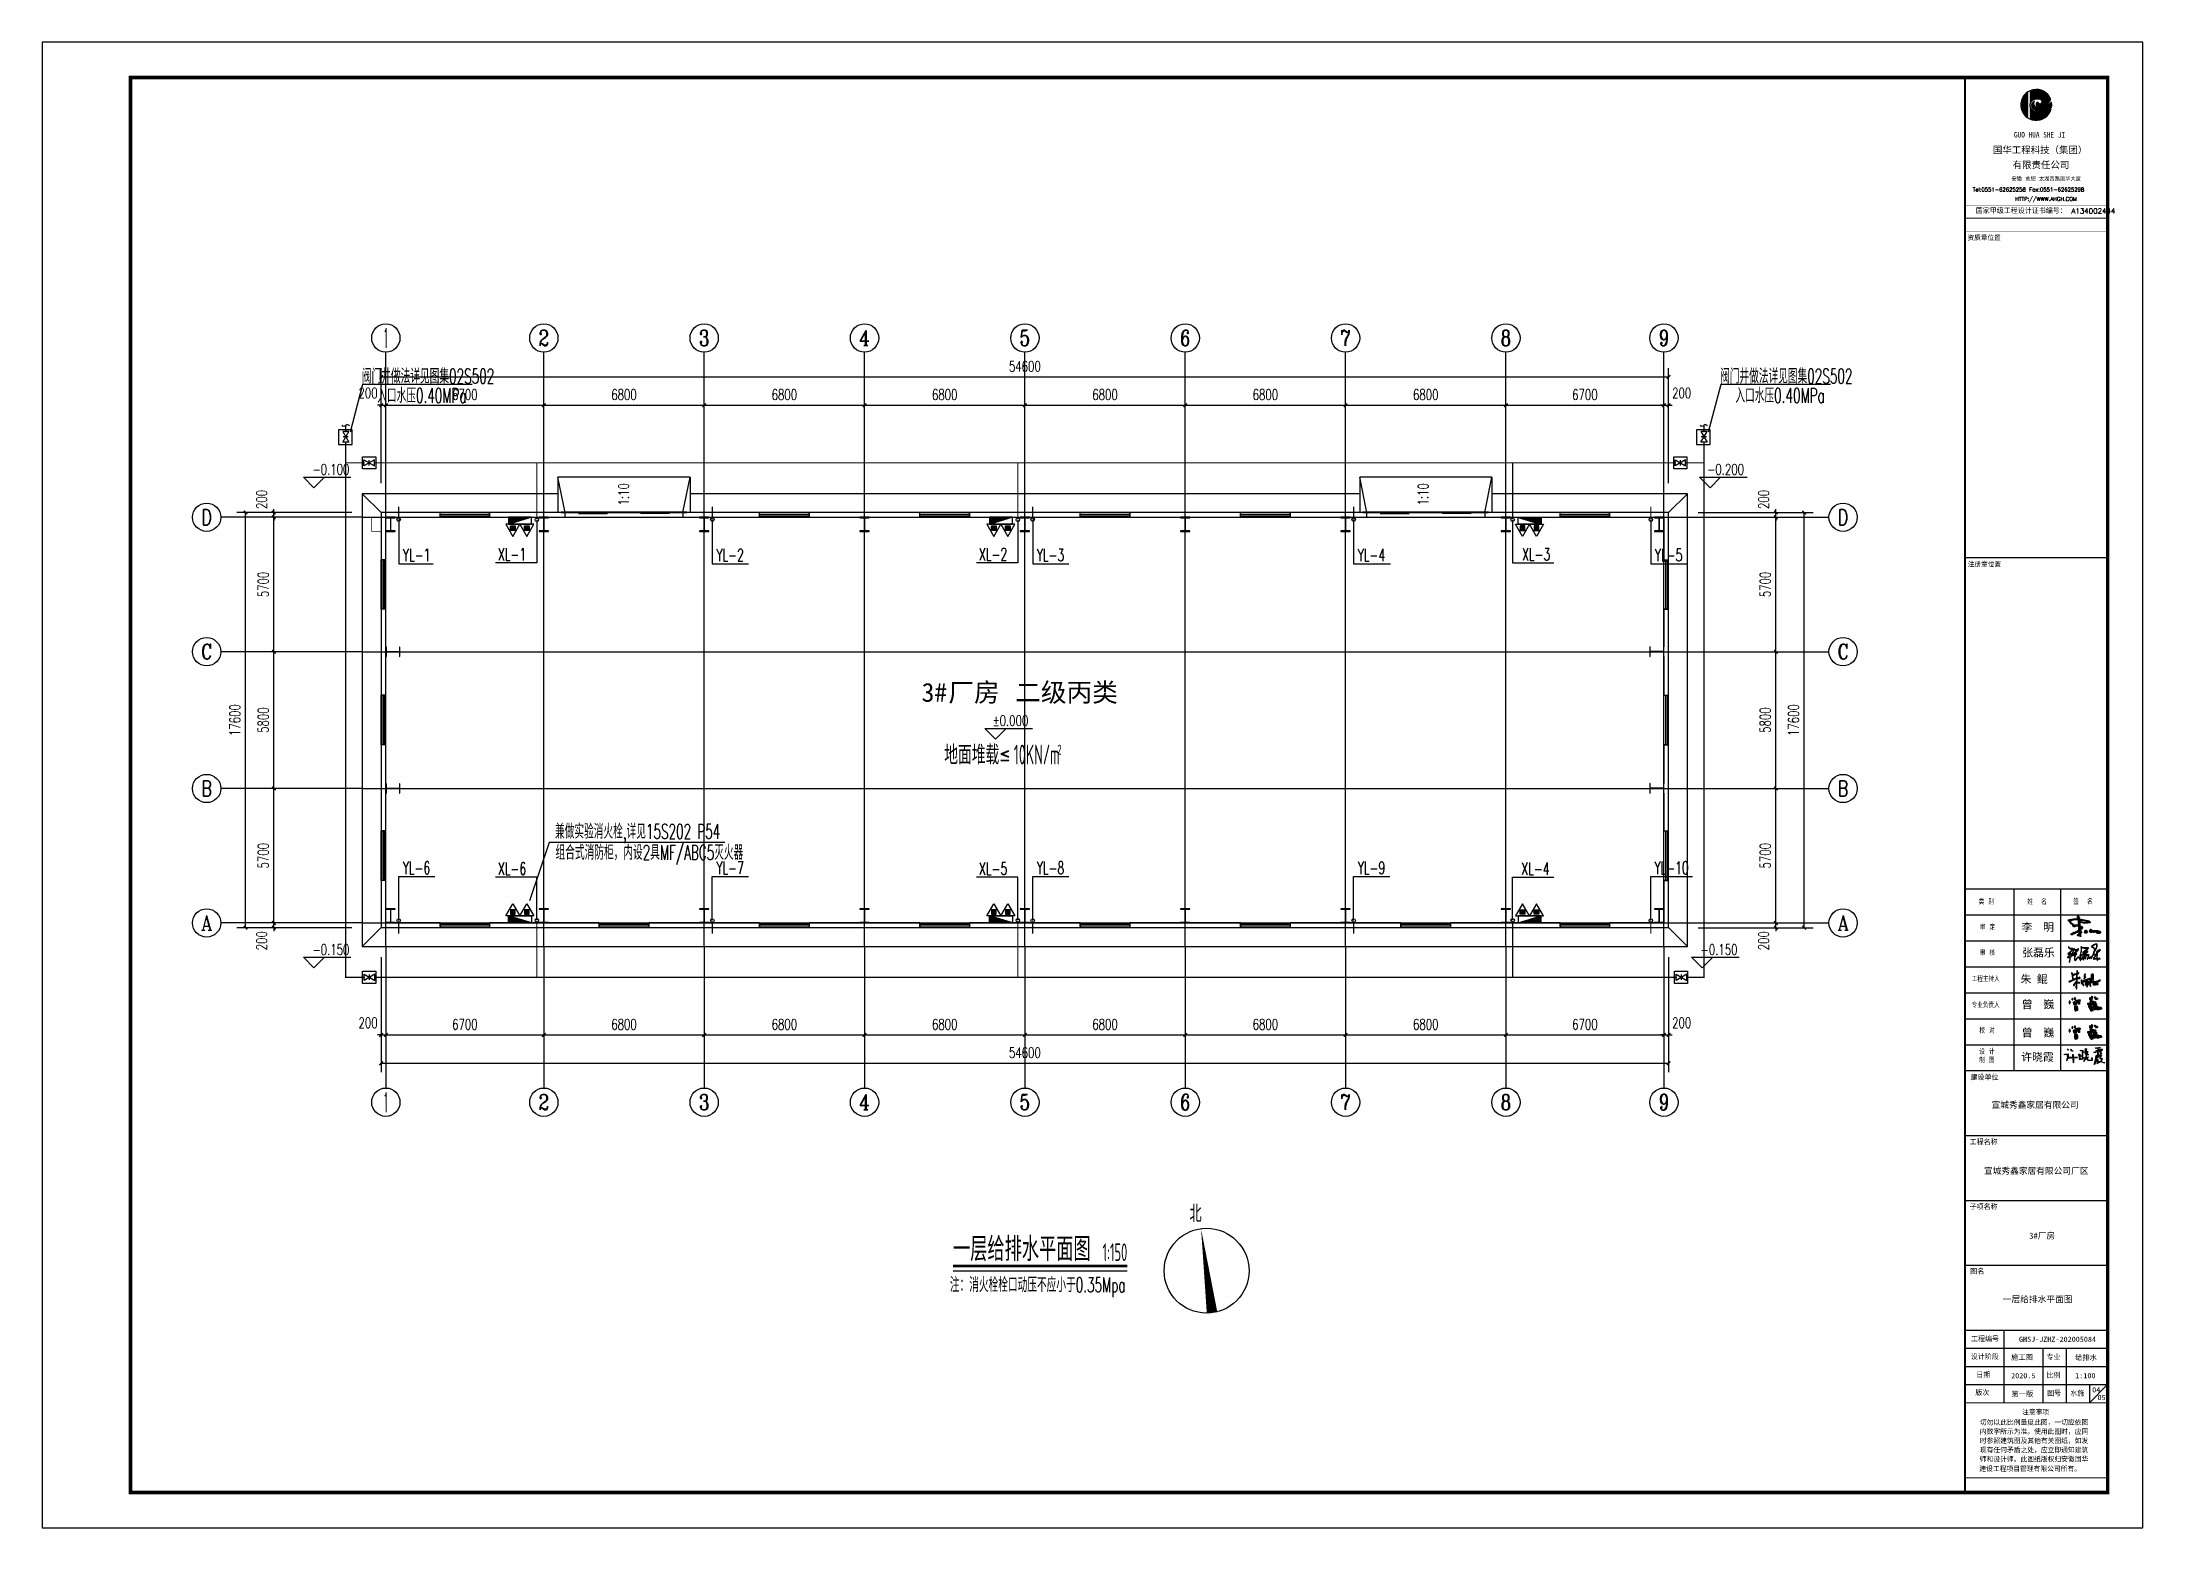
# Model space of a CAD drawing. Extents: x -427546 to -314919, y 698702 to 968782.
# Drawn here: x -427546 to -338446, y 770157 to 833157 of the extents above; entities that cross this region are included whole.
import ezdxf
from ezdxf.enums import TextEntityAlignment as Align

# ---------------------------------------------------------------- set-up
doc = ezdxf.new("R2010")
doc.units = 0
doc.header["$LTSCALE"] = 1000
doc.header["$MEASUREMENT"] = 0
doc.linetypes.add('DASHDOT2', pattern=[0.5, 0.25, -0.125, 0, -0.125])
doc.linetypes.add('PHANTOM2', pattern=[1.25, 0.625, -0.125, 0.125, -0.125, 0.125, -0.125])
doc.layers.get('0').update_dxf_attribs({"linetype": 'CONTINUOUS'})
doc.layers.get('DEFPOINTS').update_dxf_attribs({"linetype": 'CONTINUOUS'})
for name, color, linetype in [('1', 1, 'CONTINUOUS'), ('AXIS', 3, 'CONTINUOUS'), ('AXIS_TEXT', 7, 'CONTINUOUS'), ('COLUMN', 9, 'CONTINUOUS'), ('DIM_ELEV', 3, 'CONTINUOUS'), ('DIM_SYMB', 3, 'CONTINUOUS'), ('DIM_消防', 3, 'CONTINUOUS'), ('DIM_雨水', 3, 'CONTINUOUS'), ('DOTE', 1, 'CONTINUOUS'), ('EQUIP_消防', 7, 'CONTINUOUS'), ('GROUND', 2, 'CONTINUOUS'), ('PIPE-消防', 1, 'CONTINUOUS'), ('PIPE-雨水', 4, 'PHANTOM2'), ('PP-PM-TK', 7, 'CONTINUOUS'), ('PUB_TEXT', 7, 'CONTINUOUS'), ('PUB_TITLE', 4, 'CONTINUOUS'), ('STAIR', 2, 'CONTINUOUS'), ('TWT_TEXT', 7, 'CONTINUOUS'), ('VALVE_消防', 7, 'CONTINUOUS'), ('VPIPE-消防', 1, 'DASHDOT2'), ('VPIPE-雨水', 4, 'PHANTOM2'), ('WALL', 9, 'CONTINUOUS'), ('WINDOW', 4, 'CONTINUOUS'), ('WIRE-照明', 1, 'CONTINUOUS'), ('签名', 255, 'CONTINUOUS')]:
    doc.layers.add(name, color=color, linetype=linetype)
doc.styles.add('-黑体', font='simhei.ttf', dxfattribs={"width": 0.8})
doc.styles.add('_TCH_AXIS', font='COMPLEX', dxfattribs={"bigfont": 'GBCBIG'})
doc.styles.add('_TCH_DIM', font='SIMPLEX', dxfattribs={"bigfont": 'GBCBIG'})
doc.styles.add('_TCH_DYN', font='')
doc.styles.add('_TWT_SERIAL', font='COMPLEX', dxfattribs={"width": 0.8, "height": 3.5, "bigfont": 'HZTXT'})
doc.styles.add('COMPLEX', font='COMPLEX')
doc.styles.add('DIM_FONT', font='SIMPLEX.shx', dxfattribs={"width": 0.7})
doc.styles.get("Standard").update_dxf_attribs({"font": 'GBENOR', "bigfont": 'GBCBIG'})
doc.styles.add('STY53', font='COMPLEX', dxfattribs={"width": 0.6, "bigfont": 'HZTXT'})
doc.styles.add('STYLE1', font='simhei.ttf', dxfattribs={"width": 0.8})
doc.styles.add('TQ', font='txt.shx', dxfattribs={"width": 0.8, "bigfont": 'hztxt.shx'})
doc.styles.get('_TCH_DYN').set_extended_font_data('SimSun')
doc.dimstyles.new('DIMN150', dxfattribs={"dimscale": 1.5, "dimtxt": 300, "dimasz": 100, "dimexe": 250, "dimexo": 300, "dimgap": 150, "dimtad": 1, "dimdec": 0, "dimzin": 0, "dimtxsty": 'DIM_FONT', "dimblk": 'ARCHTICK', "dimcen": 0.09, "dimclrt": 7, "dimazin": 3, "dimtfac": 1, "dimtdec": 0, "dimtix": 1, "dimtmove": 0, "dimatfit": 3, "dimtolj": 1, "dimtzin": 0})

msp = doc.modelspace()

# ---------------------------------------------------------------- texts
at = {"layer": 'PUB_TEXT', "color": 2}
for s, height, style, p in [('国华工程科技（集团）', 286, '-黑体', (-344811, 828438.7)), ('有限责任公司', 286, '-黑体', (-343973.7, 827807.2)), ('Tel:0551-62625258 Fax:0551-62625298', 165, 'TQ', (-345668.1, 826817.9)), ('安徽', 165, 'TQ', (-344023.1, 827266.1)), ('合肥', 165, 'TQ', (-343441.3, 827266.1)), ('太湖西路国华大厦', 165, 'TQ', (-342859.5, 827266.1)), ('国家甲级工程设计证书编号： A134002444', 220, 'TQ', (-345538.2, 825882.6)), ('    HTTP://WWW.AHGH.COM', 165, 'TQ', (-344507.7, 826420.9)), ('资质章位置', 209, 'TQ', (-345888.3, 824741.5)), ('注册章位置', 209, 'TQ', (-345873.2, 810896.6)), ('建设单位', 220, 'TQ', (-345761.7, 789143.3)), ('工程名称', 220, 'TQ', (-345798.6, 786403.1)), ('子项名称', 220, 'TQ', (-345798.6, 783652.4)), ('图名', 220, 'TQ', (-345772.2, 780910.1)), ('工程编号', 220, 'TQ', (-345738.4, 778051.7)), ('设计阶段', 220, 'TQ', (-345753.3, 777296.8)), ('专业', 220, 'TQ', (-342536.5, 777278.3)), ('日期', 220, 'TQ', (-345513.2, 776526.8)), ('比例', 220, 'TQ', (-342536.5, 776508.3)), ('版次', 220, 'TQ', (-345556.4, 775771.6)), ('注意事项', 212.96, 'TQ', (-343571.8, 774947.6)), ('图号', 220, 'TQ', (-342511.7, 775746.6)), ('水施', 220, 'TQ', (-341526.5, 775745.6)), ('切勿以此比例量度此图，一切应依图', 212.96, 'TQ', (-345365.2, 774512.2)), ('内数字所示为准。使用此图时，应同', 212.96, 'TQ', (-345365.2, 774123)), ('现有任何矛盾之处，应立即通知建筑', 212.96, 'TQ', (-345365.2, 773342.1)), ('时参照建筑图及其他有关图纸，如发', 212.96, 'TQ', (-345365.2, 773732.5)), ('建设工程项目管理有限公司所有。', 212.96, 'TQ', (-345385, 772545.6)), ('师和设计师。此图纸版权归安徽国华', 212.96, 'TQ', (-345365.2, 772951.7))]:
    msp.add_text(s, height=height, dxfattribs=dict(at, style=style)).set_placement(p)
at = {"layer": 'PUB_TEXT', "color": 2, "style": 'STYLE1', "width": 0.8}
msp.add_text('GUO HUA SHE JI', height=237.6, dxfattribs=at).set_placement((-343919.5, 829108.2))
at = {"layer": 'PUB_TEXT', "style": '_TCH_DIM'}
msp.add_text('北', height=723.4, dxfattribs=at).set_placement((-378886, 783117.8))
at = {"layer": 'PUB_TEXT', "color": 2, "char_height": 220, "width": 1847.813, "attachment_point": 1, "style": 'TQ'}
for s, insert in [('类 别', (-345414.2, 796817.2)), ('姓  名', (-343352.5, 796809)), ('签  名', (-341403.2, 796817.9)), ('审 定', (-345366.2, 795738.8)), ('审 核', (-345368.2, 794648.5)), ('工程主持人', (-345710.8, 793539.8)), ('专业负责人', (-345711.9, 792435.5)), ('校 对', (-345383, 791352.8)), ('设 计 \\P制 图', (-345390.4, 790458.7))]:
    msp.add_mtext(s, dxfattribs=dict(at, insert=insert))
at = {"layer": 'PUB_TITLE', "color": 255, "style": '-黑体'}
for s, height, p in [('宣城秀鑫家居有限公司', 264, (-344866.9, 787965.3)), ('宣城秀鑫家居有限公司厂区', 264, (-345189.7, 785167.4)), ('3#厂房', 264, (-343270.3, 782413.4)), ('GHSJ-JZHZ-202005084', 220, (-343706.6, 778048.2)), ('施工图', 220, (-344041.3, 777285.9)), ('给排水', 220, (-341320.3, 777276.1)), ('2020.5', 220, (-344037.2, 776503.9)), ('1:100', 220, (-341320.3, 776506.1)), ('04', 220, (-340599.5, 775904.6)), ('第一版', 220, (-344023.1, 775736.8)), ('05', 220, (-340371.7, 775578.3))]:
    msp.add_text(s, height=height, dxfattribs=at).set_placement(p)
at = {"layer": 'PUB_TITLE', "color": 6, "style": '-黑体'}
msp.add_text('一层给排水平面图', height=264, dxfattribs=at).set_placement((-344391.8, 779722.9))
at = {"layer": 'TWT_TEXT', "style": '_TWT_SERIAL', "width": 0.64}
for s, p in [('XL-1', (-408210.2, 811177.8)), ('XL-2', (-387810.2, 811177.8)), ('XL-3', (-364778.1, 811177.8)), ('YL-1', (-412241.5, 811144.5)), ('YL-2', (-398949.7, 811144.5)), ('YL-3', (-385361.7, 811144.5)), ('YL-4', (-371752.6, 811144.5)), ('YL-5', (-359146, 811144.5)), ('YL-6', (-412249.7, 797882.5)), ('XL-6', (-408210.2, 797849.2)), ('YL-7', (-398949.7, 797882.5)), ('XL-5', (-387810.2, 797849.2)), ('YL-8', (-385361.7, 797882.5)), ('YL-9', (-371749.7, 797882.5)), ('XL-4', (-364810.1, 797849.2)), ('YL-10', (-359164.1, 797882.5))]:
    msp.add_text(s, height=525, dxfattribs=at).set_placement(p)
at = {"layer": 'TWT_TEXT', "color": 8, "style": '_TCH_DIM'}
msp.add_text('一层给排水平面图', height=1012.77, dxfattribs=at).set_placement((-388909.1, 781472.3, -3000))
at = {"layer": 'TWT_TEXT', "color": 8, "width": 0.6}
msp.add_text('1:150', height=750, dxfattribs=at).set_placement((-382571.1, 781472.3, -3000))
at = {"layer": 'WIRE-照明', "color": 3, "linetype": 'CONTINUOUS', "style": 'STY53', "width": 0.6}
for s, p in [('阀门井做法详见图集02S502', (-411172.6, 819019.5)), ('阀门井做法详见图集02S502', (-353572.6, 819019.5)), ('入口水压0.40MPa', (-411436.9, 818200.9)), ('入口水压0.40MPa', (-353836.9, 818200.9)), ('兼做实验消火栓,详见15S202 P54', (-402285.9, 799629.4)), ('组合式消防柜，内设2具MF/ABC5灭火器', (-401785.8, 798751.6)), ('注：消火栓栓口动压不应小于0.35Mpa', (-385320.9, 780398))]:
    msp.add_text(s, height=622.08, dxfattribs=at).set_placement(p, align=Align.MIDDLE)
at = {"layer": '签名', "linetype": 'CONTINUOUS', "style": '-黑体'}
for s, p in [('李  明', (-343595.7, 795460.4)), ('张磊乐', (-343565.4, 794382.4)), ('朱 鲲', (-343634.4, 793260.4)), ('曾  巍', (-343589.6, 792187.9)), ('曾  巍', (-343589.6, 790988.1)), ('许晓霞', (-343607, 789959.3))]:
    msp.add_text(s, height=336.6, dxfattribs=at).set_placement(p)

# ---------------------------------------------------------------- blocks, each defined once
blk = doc.blocks.new('_AXISO')
blk.add_circle((0, 0), 0.5)
at = {"layer": 'AXIS_TEXT', "style": 'COMPLEX', "width": 1.041667}
blk.add_attdef('A', text='', height=0.56, dxfattribs=at).set_placement((-0.25, -0.28), (0.25, -0.28), align=Align.FIT)
blk = doc.blocks.new('_ARCHTICK')
at = {"color": 0, "linetype": 'BYBLOCK', "const_width": 0.4}
blk.add_lwpolyline([(-0.5, -0.5), (0.5, 0.5)], dxfattribs=at)
blk = doc.blocks.new('*D36')
at = {"layer": 'AXIS', "color": 0}
for p, q in [((-305413, 797982), (-305413, 793107)), ((-250813, 797982), (-250813, 793107)), ((-305413, 793482), (-250813, 793482))]:
    blk.add_line(p, q, dxfattribs=at)
at = {"layer": 'DEFPOINTS', "color": 0}
for p in [(-305413, 798432), (-250813, 798432), (-250813, 793482)]:
    blk.add_point(p, dxfattribs=at)
at = {"layer": 'AXIS', "color": 0, "xscale": 150, "yscale": 150, "zscale": 150, "rotation": 180}
blk.add_blockref('_ARCHTICK', (-305413, 793482), dxfattribs=at)
at = {"layer": 'AXIS', "color": 0, "xscale": 150, "yscale": 150, "zscale": 150}
blk.add_blockref('_ARCHTICK', (-250813, 793482), dxfattribs=at)
at = {"layer": 'AXIS', "color": 7, "insert": (-278113, 793932), "char_height": 450, "attachment_point": 5, "style": 'DIM_FONT'}
blk.add_mtext('\\A1;54600', dxfattribs=at)
blk = doc.blocks.new('*D37')
at = {"layer": 'AXIS', "color": 0}
for p, q in [((-305413, 797982), (-305413, 794307)), ((-305213, 797982), (-305213, 794307)), ((-305413, 794682), (-305563, 794682)), ((-305413, 794682), (-305213, 794682)), ((-305213, 794682), (-305063, 794682))]:
    blk.add_line(p, q, dxfattribs=at)
at = {"layer": 'DEFPOINTS', "color": 0}
for p in [(-305413, 798432), (-305213, 798432), (-305213, 794682)]:
    blk.add_point(p, dxfattribs=at)
at = {"layer": 'AXIS', "color": 0, "xscale": 150, "yscale": 150, "zscale": 150}
blk.add_blockref('_ARCHTICK', (-305413, 794682), dxfattribs=at)
at = {"layer": 'AXIS', "color": 0, "xscale": 150, "yscale": 150, "zscale": 150, "rotation": 180}
blk.add_blockref('_ARCHTICK', (-305213, 794682), dxfattribs=at)
at = {"layer": 'AXIS', "color": 7, "insert": (-305968, 795200), "char_height": 450, "attachment_point": 5, "style": 'DIM_FONT'}
blk.add_mtext('\\A1;200', dxfattribs=at)
blk = doc.blocks.new('*D38')
at = {"layer": 'AXIS', "color": 0}
for p, q in [((-305213, 797982), (-305213, 794307)), ((-298513, 797982), (-298513, 794307)), ((-305213, 794682), (-298513, 794682))]:
    blk.add_line(p, q, dxfattribs=at)
at = {"layer": 'DEFPOINTS', "color": 0}
for p in [(-305213, 798432), (-298513, 798432), (-298513, 794682)]:
    blk.add_point(p, dxfattribs=at)
at = {"layer": 'AXIS', "color": 0, "xscale": 150, "yscale": 150, "zscale": 150, "rotation": 180}
blk.add_blockref('_ARCHTICK', (-305213, 794682), dxfattribs=at)
at = {"layer": 'AXIS', "color": 0, "xscale": 150, "yscale": 150, "zscale": 150}
blk.add_blockref('_ARCHTICK', (-298513, 794682), dxfattribs=at)
at = {"layer": 'AXIS', "color": 7, "insert": (-301863, 795132), "char_height": 450, "attachment_point": 5, "style": 'DIM_FONT'}
blk.add_mtext('\\A1;6700', dxfattribs=at)
blk = doc.blocks.new('*D39')
at = {"layer": 'AXIS', "color": 0}
for p, q in [((-298513, 797982), (-298513, 794307)), ((-291713, 797982), (-291713, 794307)), ((-298513, 794682), (-291713, 794682))]:
    blk.add_line(p, q, dxfattribs=at)
at = {"layer": 'DEFPOINTS', "color": 0}
for p in [(-298513, 798432), (-291713, 798432), (-291713, 794682)]:
    blk.add_point(p, dxfattribs=at)
at = {"layer": 'AXIS', "color": 0, "xscale": 150, "yscale": 150, "zscale": 150, "rotation": 180}
blk.add_blockref('_ARCHTICK', (-298513, 794682), dxfattribs=at)
at = {"layer": 'AXIS', "color": 0, "xscale": 150, "yscale": 150, "zscale": 150}
blk.add_blockref('_ARCHTICK', (-291713, 794682), dxfattribs=at)
at = {"layer": 'AXIS', "color": 7, "insert": (-295113, 795132), "char_height": 450, "attachment_point": 5, "style": 'DIM_FONT'}
blk.add_mtext('\\A1;6800', dxfattribs=at)
blk = doc.blocks.new('*D40')
at = {"layer": 'AXIS', "color": 0}
for p, q in [((-291713, 797982), (-291713, 794307)), ((-284913, 797982), (-284913, 794307)), ((-291713, 794682), (-284913, 794682))]:
    blk.add_line(p, q, dxfattribs=at)
at = {"layer": 'DEFPOINTS', "color": 0}
for p in [(-291713, 798432), (-284913, 798432), (-284913, 794682)]:
    blk.add_point(p, dxfattribs=at)
at = {"layer": 'AXIS', "color": 0, "xscale": 150, "yscale": 150, "zscale": 150, "rotation": 180}
blk.add_blockref('_ARCHTICK', (-291713, 794682), dxfattribs=at)
at = {"layer": 'AXIS', "color": 0, "xscale": 150, "yscale": 150, "zscale": 150}
blk.add_blockref('_ARCHTICK', (-284913, 794682), dxfattribs=at)
at = {"layer": 'AXIS', "color": 7, "insert": (-288313, 795132), "char_height": 450, "attachment_point": 5, "style": 'DIM_FONT'}
blk.add_mtext('\\A1;6800', dxfattribs=at)
blk = doc.blocks.new('*D41')
at = {"layer": 'AXIS', "color": 0}
for p, q in [((-284913, 797982), (-284913, 794307)), ((-278113, 797982), (-278113, 794307)), ((-284913, 794682), (-278113, 794682))]:
    blk.add_line(p, q, dxfattribs=at)
at = {"layer": 'DEFPOINTS', "color": 0}
for p in [(-284913, 798432), (-278113, 798432), (-278113, 794682)]:
    blk.add_point(p, dxfattribs=at)
at = {"layer": 'AXIS', "color": 0, "xscale": 150, "yscale": 150, "zscale": 150, "rotation": 180}
blk.add_blockref('_ARCHTICK', (-284913, 794682), dxfattribs=at)
at = {"layer": 'AXIS', "color": 0, "xscale": 150, "yscale": 150, "zscale": 150}
blk.add_blockref('_ARCHTICK', (-278113, 794682), dxfattribs=at)
at = {"layer": 'AXIS', "color": 7, "insert": (-281513, 795132), "char_height": 450, "attachment_point": 5, "style": 'DIM_FONT'}
blk.add_mtext('\\A1;6800', dxfattribs=at)
blk = doc.blocks.new('*D42')
at = {"layer": 'AXIS', "color": 0}
for p, q in [((-278113, 797982), (-278113, 794307)), ((-271313, 797982), (-271313, 794307)), ((-278113, 794682), (-271313, 794682))]:
    blk.add_line(p, q, dxfattribs=at)
at = {"layer": 'DEFPOINTS', "color": 0}
for p in [(-278113, 798432), (-271313, 798432), (-271313, 794682)]:
    blk.add_point(p, dxfattribs=at)
at = {"layer": 'AXIS', "color": 0, "xscale": 150, "yscale": 150, "zscale": 150, "rotation": 180}
blk.add_blockref('_ARCHTICK', (-278113, 794682), dxfattribs=at)
at = {"layer": 'AXIS', "color": 0, "xscale": 150, "yscale": 150, "zscale": 150}
blk.add_blockref('_ARCHTICK', (-271313, 794682), dxfattribs=at)
at = {"layer": 'AXIS', "color": 7, "insert": (-274713, 795132), "char_height": 450, "attachment_point": 5, "style": 'DIM_FONT'}
blk.add_mtext('\\A1;6800', dxfattribs=at)
blk = doc.blocks.new('*D43')
at = {"layer": 'AXIS', "color": 0}
for p, q in [((-271313, 797982), (-271313, 794307)), ((-264513, 797982), (-264513, 794307)), ((-271313, 794682), (-264513, 794682))]:
    blk.add_line(p, q, dxfattribs=at)
at = {"layer": 'DEFPOINTS', "color": 0}
for p in [(-271313, 798432), (-264513, 798432), (-264513, 794682)]:
    blk.add_point(p, dxfattribs=at)
at = {"layer": 'AXIS', "color": 0, "xscale": 150, "yscale": 150, "zscale": 150, "rotation": 180}
blk.add_blockref('_ARCHTICK', (-271313, 794682), dxfattribs=at)
at = {"layer": 'AXIS', "color": 0, "xscale": 150, "yscale": 150, "zscale": 150}
blk.add_blockref('_ARCHTICK', (-264513, 794682), dxfattribs=at)
at = {"layer": 'AXIS', "color": 7, "insert": (-267913, 795132), "char_height": 450, "attachment_point": 5, "style": 'DIM_FONT'}
blk.add_mtext('\\A1;6800', dxfattribs=at)
blk = doc.blocks.new('*D44')
at = {"layer": 'AXIS', "color": 0}
for p, q in [((-264513, 797982), (-264513, 794307)), ((-257713, 797982), (-257713, 794307)), ((-264513, 794682), (-257713, 794682))]:
    blk.add_line(p, q, dxfattribs=at)
at = {"layer": 'DEFPOINTS', "color": 0}
for p in [(-264513, 798432), (-257713, 798432), (-257713, 794682)]:
    blk.add_point(p, dxfattribs=at)
at = {"layer": 'AXIS', "color": 0, "xscale": 150, "yscale": 150, "zscale": 150, "rotation": 180}
blk.add_blockref('_ARCHTICK', (-264513, 794682), dxfattribs=at)
at = {"layer": 'AXIS', "color": 0, "xscale": 150, "yscale": 150, "zscale": 150}
blk.add_blockref('_ARCHTICK', (-257713, 794682), dxfattribs=at)
at = {"layer": 'AXIS', "color": 7, "insert": (-261113, 795132), "char_height": 450, "attachment_point": 5, "style": 'DIM_FONT'}
blk.add_mtext('\\A1;6800', dxfattribs=at)
blk = doc.blocks.new('*D45')
at = {"layer": 'AXIS', "color": 0}
for p, q in [((-257713, 797982), (-257713, 794307)), ((-251013, 797982), (-251013, 794307)), ((-257713, 794682), (-251013, 794682))]:
    blk.add_line(p, q, dxfattribs=at)
at = {"layer": 'DEFPOINTS', "color": 0}
for p in [(-257713, 798432), (-251013, 798432), (-251013, 794682)]:
    blk.add_point(p, dxfattribs=at)
at = {"layer": 'AXIS', "color": 0, "xscale": 150, "yscale": 150, "zscale": 150, "rotation": 180}
blk.add_blockref('_ARCHTICK', (-257713, 794682), dxfattribs=at)
at = {"layer": 'AXIS', "color": 0, "xscale": 150, "yscale": 150, "zscale": 150}
blk.add_blockref('_ARCHTICK', (-251013, 794682), dxfattribs=at)
at = {"layer": 'AXIS', "color": 7, "insert": (-254363, 795132), "char_height": 450, "attachment_point": 5, "style": 'DIM_FONT'}
blk.add_mtext('\\A1;6700', dxfattribs=at)
blk = doc.blocks.new('*D46')
at = {"layer": 'AXIS', "color": 0}
for p, q in [((-251013, 797982), (-251013, 794307)), ((-250813, 797982), (-250813, 794307)), ((-251013, 794682), (-251163, 794682)), ((-251013, 794682), (-250813, 794682)), ((-250813, 794682), (-250663, 794682))]:
    blk.add_line(p, q, dxfattribs=at)
at = {"layer": 'DEFPOINTS', "color": 0}
for p in [(-251013, 798432), (-250813, 798432), (-250813, 794682)]:
    blk.add_point(p, dxfattribs=at)
at = {"layer": 'AXIS', "color": 0, "xscale": 150, "yscale": 150, "zscale": 150}
blk.add_blockref('_ARCHTICK', (-251013, 794682), dxfattribs=at)
at = {"layer": 'AXIS', "color": 0, "xscale": 150, "yscale": 150, "zscale": 150, "rotation": 180}
blk.add_blockref('_ARCHTICK', (-250813, 794682), dxfattribs=at)
at = {"layer": 'AXIS', "color": 7, "insert": (-250258, 795200), "char_height": 450, "attachment_point": 5, "style": 'DIM_FONT'}
blk.add_mtext('\\A1;200', dxfattribs=at)
blk = doc.blocks.new('*D47')
at = {"layer": 'AXIS', "color": 0}
for p, q in [((-305413, 818082), (-305413, 822957)), ((-305413, 822582), (-250813, 822582)), ((-250813, 818082), (-250813, 822957))]:
    blk.add_line(p, q, dxfattribs=at)
at = {"layer": 'DEFPOINTS', "color": 0}
for p in [(-250813, 822582), (-305413, 817632), (-250813, 817632)]:
    blk.add_point(p, dxfattribs=at)
at = {"layer": 'AXIS', "color": 0, "xscale": 150, "yscale": 150, "zscale": 150, "rotation": 180}
blk.add_blockref('_ARCHTICK', (-305413, 822582), dxfattribs=at)
at = {"layer": 'AXIS', "color": 0, "xscale": 150, "yscale": 150, "zscale": 150}
blk.add_blockref('_ARCHTICK', (-250813, 822582), dxfattribs=at)
at = {"layer": 'AXIS', "color": 7, "insert": (-278113, 823032), "char_height": 450, "attachment_point": 5, "style": 'DIM_FONT'}
blk.add_mtext('\\A1;54600', dxfattribs=at)
blk = doc.blocks.new('*D48')
at = {"layer": 'AXIS', "color": 0}
for p, q in [((-305413, 818082), (-305413, 821757)), ((-305213, 818082), (-305213, 821757)), ((-305413, 821382), (-305563, 821382)), ((-305413, 821382), (-305213, 821382)), ((-305213, 821382), (-305063, 821382))]:
    blk.add_line(p, q, dxfattribs=at)
at = {"layer": 'DEFPOINTS', "color": 0}
for p in [(-305213, 821382), (-305413, 817632), (-305213, 817632)]:
    blk.add_point(p, dxfattribs=at)
at = {"layer": 'AXIS', "color": 0, "xscale": 150, "yscale": 150, "zscale": 150}
blk.add_blockref('_ARCHTICK', (-305413, 821382), dxfattribs=at)
at = {"layer": 'AXIS', "color": 0, "xscale": 150, "yscale": 150, "zscale": 150, "rotation": 180}
blk.add_blockref('_ARCHTICK', (-305213, 821382), dxfattribs=at)
at = {"layer": 'AXIS', "color": 7, "insert": (-305968, 821900), "char_height": 450, "attachment_point": 5, "style": 'DIM_FONT'}
blk.add_mtext('\\A1;200', dxfattribs=at)
blk = doc.blocks.new('*D49')
at = {"layer": 'AXIS', "color": 0}
for p, q in [((-305213, 818082), (-305213, 821757)), ((-298513, 818082), (-298513, 821757)), ((-305213, 821382), (-298513, 821382))]:
    blk.add_line(p, q, dxfattribs=at)
at = {"layer": 'DEFPOINTS', "color": 0}
for p in [(-298513, 821382), (-305213, 817632), (-298513, 817632)]:
    blk.add_point(p, dxfattribs=at)
at = {"layer": 'AXIS', "color": 0, "xscale": 150, "yscale": 150, "zscale": 150, "rotation": 180}
blk.add_blockref('_ARCHTICK', (-305213, 821382), dxfattribs=at)
at = {"layer": 'AXIS', "color": 0, "xscale": 150, "yscale": 150, "zscale": 150}
blk.add_blockref('_ARCHTICK', (-298513, 821382), dxfattribs=at)
at = {"layer": 'AXIS', "color": 7, "insert": (-301863, 821832), "char_height": 450, "attachment_point": 5, "style": 'DIM_FONT'}
blk.add_mtext('\\A1;6700', dxfattribs=at)
blk = doc.blocks.new('*D50')
at = {"layer": 'AXIS', "color": 0}
for p, q in [((-298513, 818082), (-298513, 821757)), ((-291713, 818082), (-291713, 821757)), ((-298513, 821382), (-291713, 821382))]:
    blk.add_line(p, q, dxfattribs=at)
at = {"layer": 'DEFPOINTS', "color": 0}
for p in [(-291713, 821382), (-298513, 817632), (-291713, 817632)]:
    blk.add_point(p, dxfattribs=at)
at = {"layer": 'AXIS', "color": 0, "xscale": 150, "yscale": 150, "zscale": 150, "rotation": 180}
blk.add_blockref('_ARCHTICK', (-298513, 821382), dxfattribs=at)
at = {"layer": 'AXIS', "color": 0, "xscale": 150, "yscale": 150, "zscale": 150}
blk.add_blockref('_ARCHTICK', (-291713, 821382), dxfattribs=at)
at = {"layer": 'AXIS', "color": 7, "insert": (-295113, 821832), "char_height": 450, "attachment_point": 5, "style": 'DIM_FONT'}
blk.add_mtext('\\A1;6800', dxfattribs=at)
blk = doc.blocks.new('*D51')
at = {"layer": 'AXIS', "color": 0}
for p, q in [((-291713, 818082), (-291713, 821757)), ((-284913, 818082), (-284913, 821757)), ((-291713, 821382), (-284913, 821382))]:
    blk.add_line(p, q, dxfattribs=at)
at = {"layer": 'DEFPOINTS', "color": 0}
for p in [(-284913, 821382), (-291713, 817632), (-284913, 817632)]:
    blk.add_point(p, dxfattribs=at)
at = {"layer": 'AXIS', "color": 0, "xscale": 150, "yscale": 150, "zscale": 150, "rotation": 180}
blk.add_blockref('_ARCHTICK', (-291713, 821382), dxfattribs=at)
at = {"layer": 'AXIS', "color": 0, "xscale": 150, "yscale": 150, "zscale": 150}
blk.add_blockref('_ARCHTICK', (-284913, 821382), dxfattribs=at)
at = {"layer": 'AXIS', "color": 7, "insert": (-288313, 821832), "char_height": 450, "attachment_point": 5, "style": 'DIM_FONT'}
blk.add_mtext('\\A1;6800', dxfattribs=at)
blk = doc.blocks.new('*D52')
at = {"layer": 'AXIS', "color": 0}
for p, q in [((-284913, 818082), (-284913, 821757)), ((-278113, 818082), (-278113, 821757)), ((-284913, 821382), (-278113, 821382))]:
    blk.add_line(p, q, dxfattribs=at)
at = {"layer": 'DEFPOINTS', "color": 0}
for p in [(-278113, 821382), (-284913, 817632), (-278113, 817632)]:
    blk.add_point(p, dxfattribs=at)
at = {"layer": 'AXIS', "color": 0, "xscale": 150, "yscale": 150, "zscale": 150, "rotation": 180}
blk.add_blockref('_ARCHTICK', (-284913, 821382), dxfattribs=at)
at = {"layer": 'AXIS', "color": 0, "xscale": 150, "yscale": 150, "zscale": 150}
blk.add_blockref('_ARCHTICK', (-278113, 821382), dxfattribs=at)
at = {"layer": 'AXIS', "color": 7, "insert": (-281513, 821832), "char_height": 450, "attachment_point": 5, "style": 'DIM_FONT'}
blk.add_mtext('\\A1;6800', dxfattribs=at)
blk = doc.blocks.new('*D53')
at = {"layer": 'AXIS', "color": 0}
for p, q in [((-278113, 818082), (-278113, 821757)), ((-271313, 818082), (-271313, 821757)), ((-278113, 821382), (-271313, 821382))]:
    blk.add_line(p, q, dxfattribs=at)
at = {"layer": 'DEFPOINTS', "color": 0}
for p in [(-271313, 821382), (-278113, 817632), (-271313, 817632)]:
    blk.add_point(p, dxfattribs=at)
at = {"layer": 'AXIS', "color": 0, "xscale": 150, "yscale": 150, "zscale": 150, "rotation": 180}
blk.add_blockref('_ARCHTICK', (-278113, 821382), dxfattribs=at)
at = {"layer": 'AXIS', "color": 0, "xscale": 150, "yscale": 150, "zscale": 150}
blk.add_blockref('_ARCHTICK', (-271313, 821382), dxfattribs=at)
at = {"layer": 'AXIS', "color": 7, "insert": (-274713, 821832), "char_height": 450, "attachment_point": 5, "style": 'DIM_FONT'}
blk.add_mtext('\\A1;6800', dxfattribs=at)
blk = doc.blocks.new('*D54')
at = {"layer": 'AXIS', "color": 0}
for p, q in [((-271313, 818082), (-271313, 821757)), ((-264513, 818082), (-264513, 821757)), ((-271313, 821382), (-264513, 821382))]:
    blk.add_line(p, q, dxfattribs=at)
at = {"layer": 'DEFPOINTS', "color": 0}
for p in [(-264513, 821382), (-271313, 817632), (-264513, 817632)]:
    blk.add_point(p, dxfattribs=at)
at = {"layer": 'AXIS', "color": 0, "xscale": 150, "yscale": 150, "zscale": 150, "rotation": 180}
blk.add_blockref('_ARCHTICK', (-271313, 821382), dxfattribs=at)
at = {"layer": 'AXIS', "color": 0, "xscale": 150, "yscale": 150, "zscale": 150}
blk.add_blockref('_ARCHTICK', (-264513, 821382), dxfattribs=at)
at = {"layer": 'AXIS', "color": 7, "insert": (-267913, 821832), "char_height": 450, "attachment_point": 5, "style": 'DIM_FONT'}
blk.add_mtext('\\A1;6800', dxfattribs=at)
blk = doc.blocks.new('*D55')
at = {"layer": 'AXIS', "color": 0}
for p, q in [((-264513, 818082), (-264513, 821757)), ((-257713, 818082), (-257713, 821757)), ((-264513, 821382), (-257713, 821382))]:
    blk.add_line(p, q, dxfattribs=at)
at = {"layer": 'DEFPOINTS', "color": 0}
for p in [(-257713, 821382), (-264513, 817632), (-257713, 817632)]:
    blk.add_point(p, dxfattribs=at)
at = {"layer": 'AXIS', "color": 0, "xscale": 150, "yscale": 150, "zscale": 150, "rotation": 180}
blk.add_blockref('_ARCHTICK', (-264513, 821382), dxfattribs=at)
at = {"layer": 'AXIS', "color": 0, "xscale": 150, "yscale": 150, "zscale": 150}
blk.add_blockref('_ARCHTICK', (-257713, 821382), dxfattribs=at)
at = {"layer": 'AXIS', "color": 7, "insert": (-261113, 821832), "char_height": 450, "attachment_point": 5, "style": 'DIM_FONT'}
blk.add_mtext('\\A1;6800', dxfattribs=at)
blk = doc.blocks.new('*D56')
at = {"layer": 'AXIS', "color": 0}
for p, q in [((-257713, 818082), (-257713, 821757)), ((-251013, 818082), (-251013, 821757)), ((-257713, 821382), (-251013, 821382))]:
    blk.add_line(p, q, dxfattribs=at)
at = {"layer": 'DEFPOINTS', "color": 0}
for p in [(-251013, 821382), (-257713, 817632), (-251013, 817632)]:
    blk.add_point(p, dxfattribs=at)
at = {"layer": 'AXIS', "color": 0, "xscale": 150, "yscale": 150, "zscale": 150, "rotation": 180}
blk.add_blockref('_ARCHTICK', (-257713, 821382), dxfattribs=at)
at = {"layer": 'AXIS', "color": 0, "xscale": 150, "yscale": 150, "zscale": 150}
blk.add_blockref('_ARCHTICK', (-251013, 821382), dxfattribs=at)
at = {"layer": 'AXIS', "color": 7, "insert": (-254363, 821832), "char_height": 450, "attachment_point": 5, "style": 'DIM_FONT'}
blk.add_mtext('\\A1;6700', dxfattribs=at)
blk = doc.blocks.new('*D57')
at = {"layer": 'AXIS', "color": 0}
for p, q in [((-251013, 818082), (-251013, 821757)), ((-250813, 818082), (-250813, 821757)), ((-251013, 821382), (-251163, 821382)), ((-251013, 821382), (-250813, 821382)), ((-250813, 821382), (-250663, 821382))]:
    blk.add_line(p, q, dxfattribs=at)
at = {"layer": 'DEFPOINTS', "color": 0}
for p in [(-250813, 821382), (-251013, 817632), (-250813, 817632)]:
    blk.add_point(p, dxfattribs=at)
at = {"layer": 'AXIS', "color": 0, "xscale": 150, "yscale": 150, "zscale": 150}
blk.add_blockref('_ARCHTICK', (-251013, 821382), dxfattribs=at)
at = {"layer": 'AXIS', "color": 0, "xscale": 150, "yscale": 150, "zscale": 150, "rotation": 180}
blk.add_blockref('_ARCHTICK', (-250813, 821382), dxfattribs=at)
at = {"layer": 'AXIS', "color": 7, "insert": (-250258, 821900), "char_height": 450, "attachment_point": 5, "style": 'DIM_FONT'}
blk.add_mtext('\\A1;200', dxfattribs=at)
blk = doc.blocks.new('*D58')
at = {"layer": 'AXIS', "color": 0}
for p, q in [((-249563, 816832), (-244688, 816832)), ((-245063, 799232), (-245063, 816832)), ((-249563, 799232), (-244688, 799232))]:
    blk.add_line(p, q, dxfattribs=at)
at = {"layer": 'DEFPOINTS', "color": 0}
for p in [(-250013, 816832), (-245063, 816832), (-250013, 799232)]:
    blk.add_point(p, dxfattribs=at)
at = {"layer": 'AXIS', "color": 0, "xscale": 150, "yscale": 150, "zscale": 150}
for p, rotation in [((-245063, 816832), 90), ((-245063, 799232), 270)]:
    blk.add_blockref('_ARCHTICK', p, dxfattribs=dict(at, rotation=rotation))
at = {"layer": 'AXIS', "color": 7, "insert": (-245513, 808032), "char_height": 450, "attachment_point": 5, "rotation": 90, "style": 'DIM_FONT'}
blk.add_mtext('\\A1;17600', dxfattribs=at)
blk = doc.blocks.new('*D59')
at = {"layer": 'AXIS', "color": 0}
for p, q in [((-249563, 799432), (-245888, 799432)), ((-249563, 799232), (-245888, 799232)), ((-246263, 799432), (-246263, 799582)), ((-246263, 799232), (-246263, 799432)), ((-246263, 799232), (-246263, 799082))]:
    blk.add_line(p, q, dxfattribs=at)
at = {"layer": 'DEFPOINTS', "color": 0}
for p in [(-250013, 799432), (-250013, 799232), (-246263, 799432)]:
    blk.add_point(p, dxfattribs=at)
at = {"layer": 'AXIS', "color": 0, "xscale": 150, "yscale": 150, "zscale": 150}
for p, rotation in [((-246263, 799432), 270), ((-246263, 799232), 90)]:
    blk.add_blockref('_ARCHTICK', p, dxfattribs=dict(at, rotation=rotation))
at = {"layer": 'AXIS', "color": 7, "insert": (-246781, 798677), "char_height": 450, "attachment_point": 5, "rotation": 90, "style": 'DIM_FONT'}
blk.add_mtext('\\A1;200', dxfattribs=at)
blk = doc.blocks.new('*D60')
at = {"layer": 'AXIS', "color": 0}
for p, q in [((-249563, 805132), (-245888, 805132)), ((-246263, 799432), (-246263, 805132)), ((-249563, 799432), (-245888, 799432))]:
    blk.add_line(p, q, dxfattribs=at)
at = {"layer": 'DEFPOINTS', "color": 0}
for p in [(-250013, 805132), (-246263, 805132), (-250013, 799432)]:
    blk.add_point(p, dxfattribs=at)
at = {"layer": 'AXIS', "color": 0, "xscale": 150, "yscale": 150, "zscale": 150}
for p, rotation in [((-246263, 805132), 90), ((-246263, 799432), 270)]:
    blk.add_blockref('_ARCHTICK', p, dxfattribs=dict(at, rotation=rotation))
at = {"layer": 'AXIS', "color": 7, "insert": (-246713, 802282), "char_height": 450, "attachment_point": 5, "rotation": 90, "style": 'DIM_FONT'}
blk.add_mtext('\\A1;5700', dxfattribs=at)
blk = doc.blocks.new('*D61')
at = {"layer": 'AXIS', "color": 0}
for p, q in [((-249563, 810932), (-245888, 810932)), ((-246263, 805132), (-246263, 810932)), ((-249563, 805132), (-245888, 805132))]:
    blk.add_line(p, q, dxfattribs=at)
at = {"layer": 'DEFPOINTS', "color": 0}
for p in [(-250013, 810932), (-246263, 810932), (-250013, 805132)]:
    blk.add_point(p, dxfattribs=at)
at = {"layer": 'AXIS', "color": 0, "xscale": 150, "yscale": 150, "zscale": 150}
for p, rotation in [((-246263, 810932), 90), ((-246263, 805132), 270)]:
    blk.add_blockref('_ARCHTICK', p, dxfattribs=dict(at, rotation=rotation))
at = {"layer": 'AXIS', "color": 7, "insert": (-246713, 808032), "char_height": 450, "attachment_point": 5, "rotation": 90, "style": 'DIM_FONT'}
blk.add_mtext('\\A1;5800', dxfattribs=at)
blk = doc.blocks.new('*D62')
at = {"layer": 'AXIS', "color": 0}
for p, q in [((-249563, 816632), (-245888, 816632)), ((-246263, 810932), (-246263, 816632)), ((-249563, 810932), (-245888, 810932))]:
    blk.add_line(p, q, dxfattribs=at)
at = {"layer": 'DEFPOINTS', "color": 0}
for p in [(-250013, 816632), (-246263, 816632), (-250013, 810932)]:
    blk.add_point(p, dxfattribs=at)
at = {"layer": 'AXIS', "color": 0, "xscale": 150, "yscale": 150, "zscale": 150}
for p, rotation in [((-246263, 816632), 90), ((-246263, 810932), 270)]:
    blk.add_blockref('_ARCHTICK', p, dxfattribs=dict(at, rotation=rotation))
at = {"layer": 'AXIS', "color": 7, "insert": (-246713, 813782), "char_height": 450, "attachment_point": 5, "rotation": 90, "style": 'DIM_FONT'}
blk.add_mtext('\\A1;5700', dxfattribs=at)
blk = doc.blocks.new('*D63')
at = {"layer": 'AXIS', "color": 0}
for p, q in [((-249563, 816832), (-245888, 816832)), ((-249563, 816632), (-245888, 816632)), ((-246263, 816832), (-246263, 816982)), ((-246263, 816632), (-246263, 816832)), ((-246263, 816632), (-246263, 816482))]:
    blk.add_line(p, q, dxfattribs=at)
at = {"layer": 'DEFPOINTS', "color": 0}
for p in [(-250013, 816832), (-250013, 816632), (-246263, 816832)]:
    blk.add_point(p, dxfattribs=at)
at = {"layer": 'AXIS', "color": 0, "xscale": 150, "yscale": 150, "zscale": 150}
for p, rotation in [((-246263, 816832), 270), ((-246263, 816632), 90)]:
    blk.add_blockref('_ARCHTICK', p, dxfattribs=dict(at, rotation=rotation))
at = {"layer": 'AXIS', "color": 7, "insert": (-246781, 817387), "char_height": 450, "attachment_point": 5, "rotation": 90, "style": 'DIM_FONT'}
blk.add_mtext('\\A1;200', dxfattribs=at)
blk = doc.blocks.new('*D64')
at = {"layer": 'AXIS', "color": 0}
for p, q in [((-306663, 816832), (-311538, 816832)), ((-311163, 799232), (-311163, 816832)), ((-306663, 799232), (-311538, 799232))]:
    blk.add_line(p, q, dxfattribs=at)
at = {"layer": 'DEFPOINTS', "color": 0}
for p in [(-311163, 816832), (-306213, 816832), (-306213, 799232)]:
    blk.add_point(p, dxfattribs=at)
at = {"layer": 'AXIS', "color": 0, "xscale": 150, "yscale": 150, "zscale": 150}
for p, rotation in [((-311163, 816832), 90), ((-311163, 799232), 270)]:
    blk.add_blockref('_ARCHTICK', p, dxfattribs=dict(at, rotation=rotation))
at = {"layer": 'AXIS', "color": 7, "insert": (-311613, 808032), "char_height": 450, "attachment_point": 5, "rotation": 90, "style": 'DIM_FONT'}
blk.add_mtext('\\A1;17600', dxfattribs=at)
blk = doc.blocks.new('*D65')
at = {"layer": 'AXIS', "color": 0}
for p, q in [((-306663, 799432), (-310338, 799432)), ((-306663, 799232), (-310338, 799232)), ((-309963, 799432), (-309963, 799582)), ((-309963, 799232), (-309963, 799432)), ((-309963, 799232), (-309963, 799082))]:
    blk.add_line(p, q, dxfattribs=at)
at = {"layer": 'DEFPOINTS', "color": 0}
for p in [(-309963, 799432), (-306213, 799432), (-306213, 799232)]:
    blk.add_point(p, dxfattribs=at)
at = {"layer": 'AXIS', "color": 0, "xscale": 150, "yscale": 150, "zscale": 150}
for p, rotation in [((-309963, 799432), 270), ((-309963, 799232), 90)]:
    blk.add_blockref('_ARCHTICK', p, dxfattribs=dict(at, rotation=rotation))
at = {"layer": 'AXIS', "color": 7, "insert": (-310481, 798677), "char_height": 450, "attachment_point": 5, "rotation": 90, "style": 'DIM_FONT'}
blk.add_mtext('\\A1;200', dxfattribs=at)
blk = doc.blocks.new('*D66')
at = {"layer": 'AXIS', "color": 0}
for p, q in [((-306663, 805132), (-310338, 805132)), ((-309963, 799432), (-309963, 805132)), ((-306663, 799432), (-310338, 799432))]:
    blk.add_line(p, q, dxfattribs=at)
at = {"layer": 'DEFPOINTS', "color": 0}
for p in [(-309963, 805132), (-306213, 805132), (-306213, 799432)]:
    blk.add_point(p, dxfattribs=at)
at = {"layer": 'AXIS', "color": 0, "xscale": 150, "yscale": 150, "zscale": 150}
for p, rotation in [((-309963, 805132), 90), ((-309963, 799432), 270)]:
    blk.add_blockref('_ARCHTICK', p, dxfattribs=dict(at, rotation=rotation))
at = {"layer": 'AXIS', "color": 7, "insert": (-310413, 802282), "char_height": 450, "attachment_point": 5, "rotation": 90, "style": 'DIM_FONT'}
blk.add_mtext('\\A1;5700', dxfattribs=at)
blk = doc.blocks.new('*D67')
at = {"layer": 'AXIS', "color": 0}
for p, q in [((-306663, 810932), (-310338, 810932)), ((-309963, 805132), (-309963, 810932)), ((-306663, 805132), (-310338, 805132))]:
    blk.add_line(p, q, dxfattribs=at)
at = {"layer": 'DEFPOINTS', "color": 0}
for p in [(-309963, 810932), (-306213, 810932), (-306213, 805132)]:
    blk.add_point(p, dxfattribs=at)
at = {"layer": 'AXIS', "color": 0, "xscale": 150, "yscale": 150, "zscale": 150}
for p, rotation in [((-309963, 810932), 90), ((-309963, 805132), 270)]:
    blk.add_blockref('_ARCHTICK', p, dxfattribs=dict(at, rotation=rotation))
at = {"layer": 'AXIS', "color": 7, "insert": (-310413, 808032), "char_height": 450, "attachment_point": 5, "rotation": 90, "style": 'DIM_FONT'}
blk.add_mtext('\\A1;5800', dxfattribs=at)
blk = doc.blocks.new('*D68')
at = {"layer": 'AXIS', "color": 0}
for p, q in [((-306663, 816632), (-310338, 816632)), ((-309963, 810932), (-309963, 816632)), ((-306663, 810932), (-310338, 810932))]:
    blk.add_line(p, q, dxfattribs=at)
at = {"layer": 'DEFPOINTS', "color": 0}
for p in [(-309963, 816632), (-306213, 816632), (-306213, 810932)]:
    blk.add_point(p, dxfattribs=at)
at = {"layer": 'AXIS', "color": 0, "xscale": 150, "yscale": 150, "zscale": 150}
for p, rotation in [((-309963, 816632), 90), ((-309963, 810932), 270)]:
    blk.add_blockref('_ARCHTICK', p, dxfattribs=dict(at, rotation=rotation))
at = {"layer": 'AXIS', "color": 7, "insert": (-310413, 813782), "char_height": 450, "attachment_point": 5, "rotation": 90, "style": 'DIM_FONT'}
blk.add_mtext('\\A1;5700', dxfattribs=at)
blk = doc.blocks.new('*D69')
at = {"layer": 'AXIS', "color": 0}
for p, q in [((-306663, 816832), (-310338, 816832)), ((-306663, 816632), (-310338, 816632)), ((-309963, 816832), (-309963, 816982)), ((-309963, 816632), (-309963, 816832)), ((-309963, 816632), (-309963, 816482))]:
    blk.add_line(p, q, dxfattribs=at)
at = {"layer": 'DEFPOINTS', "color": 0}
for p in [(-309963, 816832), (-306213, 816832), (-306213, 816632)]:
    blk.add_point(p, dxfattribs=at)
at = {"layer": 'AXIS', "color": 0, "xscale": 150, "yscale": 150, "zscale": 150}
for p, rotation in [((-309963, 816832), 270), ((-309963, 816632), 90)]:
    blk.add_blockref('_ARCHTICK', p, dxfattribs=dict(at, rotation=rotation))
at = {"layer": 'AXIS', "color": 7, "insert": (-310481, 817387), "char_height": 450, "attachment_point": 5, "rotation": 90, "style": 'DIM_FONT'}
blk.add_mtext('\\A1;200', dxfattribs=at)
blk = doc.blocks.new('$TCHSYS$WIN2D')
for p, q in [((-0.5, 0.5), (0.5, 0.5)), ((-0.5, 0.5), (-0.5, -0.5)), ((0.5, 0.5), (0.5, -0.5)), ((0.5, 0.167), (-0.5, 0.167)), ((0.5, -0.167), (-0.5, -0.167)), ((-0.5, -0.5), (0.5, -0.5))]:
    blk.add_line(p, q)
blk = doc.blocks.new('$DORLIB2D$00000130')
at = {"color": 0, "linetype": 'CONTINUOUS'}
for p, q in [((-0.533, 0.66), (-0.533, 0.513)), ((0, 0.66), (-0.533, 0.66)), ((0, 0.513), (0, 0.66)), ((0.533, 0.66), (0, 0.66)), ((0.533, 0.66), (0.533, 0.513)), ((0, 0.513), (-0.533, 0.513)), ((0.533, 0.513), (0, 0.513)), ((-0.385, 0.269), (-0.14, 0.269)), ((-0.385, 0.269), (-0.3, 0.214)), ((-0.3, 0.214), (-0.3, 0.269)), ((0.385, 0.269), (0.14, 0.269)), ((0.3, 0.214), (0.3, 0.269)), ((0.385, 0.269), (0.3, 0.214))]:
    blk.add_line(p, q, dxfattribs=at)
blk = doc.blocks.new('$ATTACHMENT$00000214')
h = blk.add_hatch()
h.set_pattern_fill('ANSI31', color=256, scale=200, style=0)
h.set_pattern_definition([(45, (-38543.802, -6842.639), (-17.67767, 17.67767), [])])
h.paths.add_polyline_path([(-65, 2), (65, 2), (65, -128), (-65, -128)])
for points in [[(0, 172), (-198, -172), (198, -172)], [(-65, 2), (65, 2), (65, -128), (-65, -128)]]:
    blk.add_lwpolyline(points, close=True)
blk = doc.blocks.new('*U22')
at = {"layer": 'PP-PM-TK', "color": 1}
for points in [[(-734, 26), (-725, -117), (-725, 92)], [(-725, 92), (-715, -155), (-715, 168)], [(-725, -117), (-725, 92), (-715, -155)], [(-715, 168), (-689, -255), (-689, 245)], [(-715, -155), (-715, 168), (-689, -255)], [(-689, 245), (-669, -296), (-669, 303)], [(-689, -255), (-689, 245), (-669, -296)], [(-669, 303), (-627, -384), (-627, 377)], [(-669, -296), (-669, 303), (-627, -384)], [(-627, 377), (-598, -422), (-598, 427)], [(-627, -384), (-627, 377), (-598, -422)], [(-598, 427), (-540, -498), (-540, 493)], [(-598, -422), (-598, 427), (-540, -498)], [(-540, 493), (-504, -531), (-504, 535)], [(-540, -498), (-540, 493), (-504, -531)], [(-504, 535), (-434, -593), (-434, 589)], [(-504, -531), (-504, 535), (-434, -593)], [(-434, 589), (-390, -619), (-390, 622)], [(-434, -593), (-434, 589), (-390, -619)], [(-390, 622), (-310, -666), (-310, 662)], [(-390, -619), (-390, 622), (-310, -666)], [(-310, 662), (-302, -669), (-302, 667)], [(-310, -666), (-310, 662), (-302, -669)], [(-302, 667), (-300, 1), (-300, 667)], [(-300, 667), (-299, 9), (-299, 668)], [(-299, 668), (-289, 51), (-289, 673)], [(-289, 673), (-287, 62), (-287, 674)], [(-287, 674), (-274, 89), (-274, 680)], [(-274, 680), (-262, 115), (-262, 686)], [(-262, 686), (-255, 126), (-255, 688)], [(-262, 686), (-262, 115), (-262, 686)], [(-255, 688), (-231, 157), (-231, 695)], [(-231, 695), (-227, 163), (-227, 696)], [(-227, 696), (-222, 168), (-222, 697)], [(-222, 697), (-221, 168), (-221, 697)], [(-222, 3), (-221, -43), (-221, 4)], [(-221, 697), (-215, 174), (-215, 699)], [(-221, 4), (-215, -82), (-215, 32)], [(-221, -43), (-221, 4), (-215, -82)], [(-215, 699), (-211, 177), (-211, 700)], [(-215, 32), (-211, -92), (-211, 48)], [(-215, -82), (-215, 32), (-211, -92)], [(-211, 700), (-202, 186), (-202, 703)], [(-211, 48), (-202, -118), (-202, 68)], [(-211, -92), (-211, 48), (-202, -118)], [(-202, 703), (-199, 188), (-199, 704)], [(-202, 68), (-199, -122), (-199, 73)], [(-202, -118), (-202, 68), (-199, -122)], [(-199, 704), (-185, 201), (-185, 708)], [(-199, 73), (-185, -143), (-185, 93)], [(-199, -122), (-199, 73), (-185, -143)], [(-185, 708), (-183, 203), (-183, 708)], [(-185, 93), (-183, -145), (-183, 96)], [(-185, -143), (-185, 93), (-183, -145)], [(-183, 708), (-179, 206), (-179, 709)], [(-183, 96), (-179, -149), (-179, 100)], [(-183, -145), (-183, 96), (-179, -149)], [(-179, 709), (-176, 208), (-176, 710)], [(-179, 100), (-176, -152), (-176, 103)], [(-179, -149), (-179, 100), (-176, -152)], [(-176, 710), (-175, 208), (-175, 710)], [(-176, 103), (-175, -153), (-175, 104)], [(-176, -152), (-176, 103), (-175, -153)], [(-175, 710), (-163, 216), (-163, 714)], [(-175, 104), (-163, -165), (-163, 116)], [(-175, -153), (-175, 104), (-163, -165)], [(-163, 714), (-142, 228), (-142, 719)], [(-163, 116), (-142, -181), (-142, 137)], [(-163, -165), (-163, 116), (-142, -181)], [(-142, 719), (-124, 239), (-124, 724)], [(-142, 137), (-124, -195), (-124, 151)], [(-142, -181), (-142, 137), (-124, -195)], [(-124, 724), (-123, 240), (-123, 724)], [(-124, 151), (-123, -196), (-123, 152)], [(-124, -195), (-124, 151), (-123, -196)], [(-123, 724), (-122, 240), (-122, 724)], [(-123, 152), (-122, -196), (-122, 153)], [(-123, -196), (-123, 152), (-122, -196)], [(-122, 724), (-114, 243), (-114, 725)], [(-122, 153), (-114, -202), (-114, 157)], [(-122, -196), (-122, 153), (-114, -202)], [(-114, 725), (-112, 244), (-112, 725)], [(-114, 157), (-112, 107), (-112, 158)], [(-114, -202), (-114, 87), (-112, -204)], [(-112, 725), (-112, 244), (-112, 725)], [(-112, 725), (-111, 244), (-111, 725)], [(-112, 158), (-111, 117), (-111, 159)], [(-112, 158), (-112, 108), (-112, 158)], [(-112, -204), (-112, 45), (-112, -204)], [(-112, -204), (-112, 42), (-111, -204)], [(-111, 725), (-110, 245), (-110, 725)], [(-111, 159), (-110, 119), (-110, 159)], [(-111, -204), (-111, 38), (-110, -205)], [(-110, 725), (-105, 247), (-105, 725)], [(-110, 159), (-105, 131), (-105, 162)], [(-110, -205), (-110, 34), (-105, -208)], [(-105, 725), (-102, 248), (-102, 726)], [(-105, 162), (-102, 135), (-102, 164)], [(-105, -208), (-105, 12), (-102, -210)], [(-102, 726), (-101, 249), (-101, 726)], [(-102, 164), (-101, 137), (-101, 165)], [(-101, 726), (-95, 251), (-95, 726)], [(-101, 165), (-95, 145), (-95, 166)], [(-95, 726), (-89, 254), (-89, 727)], [(-95, 166), (-89, 151), (-89, 167)], [(-89, 727), (-85, 255), (-85, 727)], [(-85, 727), (-83, 256), (-83, 727)], [(-83, 727), (-79, 257), (-79, 727)], [(-79, 727), (-59, 265), (-59, 729)], [(-59, 729), (-54, 267), (-54, 729)], [(-54, 729), (-45, 270), (-45, 730)], [(-45, 730), (-34, 272), (-34, 731)], [(-34, 731), (-28, 273), (-28, 731)], [(-28, 731), (-19, 276), (-19, 732)], [(-19, 732), (-12, 276), (-12, 732)], [(-12, 732), (-10, 277), (-10, 732)], [(-12, 25), (-10, 11), (-10, 47)], [(-10, 732), (-10, 277), (-10, 732)], [(-10, 732), (-9, 277), (-9, 732)], [(-10, 47), (-9, 4), (-9, 50)], [(-10, 11), (-10, 47), (-10, 10)], [(-10, 47), (-10, 10), (-10, 47)], [(-10, 10), (-10, 47), (-9, 4)], [(-9, 732), (-4, 277), (-4, 733)], [(-9, 50), (-4, -7), (-4, 68)], [(-9, 4), (-9, 50), (-4, -7)], [(-4, 733), (-3, 277), (-3, 733)], [(-4, 68), (-3, -8), (-3, 69)], [(-4, -7), (-4, 68), (-3, -8)], [(-3, 733), (2, 278), (2, 733)], [(-3, 69), (2, -19), (2, 80)], [(-3, -8), (-3, 69), (2, -19)], [(2, 733), (7, 279), (7, 734)], [(2, 80), (7, -24), (7, 87)], [(2, -19), (2, 80), (7, -24)], [(7, 734), (16, 280), (16, 734)], [(7, 87), (16, -35), (16, 98)], [(7, -24), (7, 87), (16, -35)], [(16, 280), (16, 734), (18, 279)], [(16, 734), (18, 279), (18, 734)], [(16, 98), (18, -37), (18, 100)], [(16, -35), (16, 98), (18, -37)], [(18, 279), (18, 734), (21, 279)], [(18, 100), (21, -39), (21, 103)], [(18, -37), (18, 100), (21, -39)], [(21, 279), (21, 734), (28, 279)], [(21, 103), (28, -45), (28, 111)], [(21, -39), (21, 103), (28, -45)], [(28, 279), (28, 733), (30, 279)], [(28, 111), (30, -46), (30, 113)], [(28, -45), (28, 111), (30, -46)], [(30, 279), (30, 733), (40, 278)], [(30, 113), (40, -53), (40, 121)], [(30, -46), (30, 113), (40, -53)], [(40, 278), (40, 732), (44, 278)], [(40, 121), (44, -56), (44, 124)], [(40, -53), (40, 121), (44, -56)], [(44, 278), (44, 731), (58, 277)], [(44, 124), (58, -63), (58, 135)], [(44, -56), (44, 124), (58, -63)], [(58, 277), (58, 730), (69, 276)], [(58, -63), (58, 135), (69, -69)], [(69, 276), (69, 728), (70, 276)], [(69, -69), (69, 126), (70, -69)], [(70, 276), (70, 728), (84, 275)], [(70, -69), (70, 125), (84, -74)], [(84, 275), (84, 726), (85, 275)], [(84, -74), (84, 113), (85, -74)], [(85, 275), (85, 726), (108, 274)], [(85, -74), (85, 112), (108, -81)], [(108, 274), (108, 723), (108, 274)], [(108, 274), (108, 723), (108, 274)], [(108, 274), (108, 723), (109, 274)], [(108, -81), (108, 88), (108, -82)], [(108, -82), (108, 87), (108, -82)], [(108, -82), (108, 87), (109, -82)], [(109, 274), (109, 723), (112, 273)], [(109, -82), (109, 87), (112, -82)], [(112, 273), (112, 723), (135, 270)], [(112, -82), (112, 84), (135, -86)], [(135, 270), (135, 720), (147, 269)], [(135, -86), (135, 66), (147, -88)], [(147, 269), (147, 719), (152, 268)], [(147, -88), (147, 62), (152, -88)], [(152, 268), (152, 718), (152, 268)], [(152, 268), (152, 718), (159, 268)], [(152, -88), (152, 60), (152, -89)], [(152, -89), (152, 60), (159, -89)], [(159, 268), (159, 717), (160, 267)], [(159, -89), (159, 59), (160, -89)], [(160, 267), (160, 717), (164, 267)], [(160, -89), (160, 59), (164, -89)], [(164, 267), (164, 716), (171, 265)], [(164, -89), (164, 59), (171, -89)], [(171, 265), (171, 713), (179, 263)], [(171, 58), (179, -90), (179, 60)], [(171, -89), (171, 58), (179, -90)], [(179, 263), (179, 711), (185, 262)], [(179, 60), (185, -90), (185, 61)], [(179, -90), (179, 60), (185, -90)], [(185, 262), (185, 709), (191, 261)], [(185, 61), (191, -90), (191, 62)], [(191, 261), (191, 707), (207, 254)], [(191, 62), (207, -89), (207, 65)], [(207, 254), (207, 702), (209, 253)], [(207, 65), (209, -89), (209, 66)], [(209, 253), (209, 701), (217, 250)], [(209, 66), (217, -89), (217, 70)], [(217, 250), (217, 698), (225, 244)], [(217, 70), (225, -89), (225, 75)], [(225, 244), (225, 696), (243, 230)], [(225, 75), (243, -87), (243, 86)], [(243, 230), (243, 690), (246, 228)], [(243, 86), (246, -86), (246, 91)], [(246, 228), (246, 689), (248, 227)], [(246, 91), (248, -86), (248, 93)], [(248, 227), (248, 688), (249, 226)], [(248, 93), (249, -86), (249, 94)], [(249, 226), (249, 688), (255, 216)], [(249, 94), (255, -86), (255, 102)], [(255, 216), (255, 686), (266, 199)], [(255, 102), (266, -84), (266, 117)], [(266, 199), (266, 682), (270, 192)], [(266, 117), (270, -84), (270, 133)], [(270, 192), (270, 681), (276, 155)], [(270, 133), (276, -83), (276, 155)], [(569, -14), (588, -190), (588, 2)], [(588, 2), (593, -187), (593, 6)], [(593, 6), (610, -177), (610, 20)], [(610, 20), (616, -173), (616, 25)], [(616, 25), (618, -171), (618, 27)], [(618, 27), (637, -159), (637, 43)], [(637, 43), (643, -155), (643, 48)], [(643, 48), (653, -148), (653, 57)], [(653, 57), (662, -142), (662, 66)], [(662, 66), (664, -140), (664, 68)], [(664, 68), (683, -126), (683, 86)], [(683, 86), (711, -105), (711, 112)], [(711, 112), (724, -95), (724, 124)], [(-302, -669), (-302, -30), (-300, -669)], [(-300, -669), (-300, -43), (-299, -670)], [(-299, -670), (-299, -61), (-289, -673)], [(-289, -673), (-289, -97), (-287, -674)], [(-287, -674), (-287, -102), (-274, -679)], [(-274, -679), (-274, -130), (-262, -683)], [(-262, -683), (-262, -150), (-262, -683)], [(-262, -683), (-262, -150), (-255, -686)], [(-255, -686), (-255, -162), (-231, -694)], [(-231, -694), (-231, -192), (-227, -695)], [(-227, -695), (-227, -195), (-222, -697)], [(-222, -697), (-222, -201), (-221, -697)], [(-221, -697), (-221, -201), (-215, -699)], [(-215, -699), (-215, -207), (-211, -701)], [(-211, -701), (-211, -210), (-202, -704)], [(-202, -704), (-202, -219), (-199, -705)], [(-199, -705), (-199, -222), (-185, -710)], [(-185, -710), (-185, -235), (-183, -711)], [(-183, -711), (-183, -237), (-179, -712)], [(-179, -712), (-179, -241), (-176, -713)], [(-176, -713), (-176, -244), (-175, -713)], [(-175, -713), (-175, -244), (-163, -715)], [(-163, -715), (-163, -252), (-142, -718)], [(-142, -718), (-142, -265), (-124, -721)], [(-124, -721), (-124, -276), (-123, -721)], [(-123, -721), (-123, -277), (-122, -721)], [(-122, -721), (-122, -277), (-114, -722)], [(-114, -722), (-114, -282), (-112, -723)], [(-112, -723), (-112, -284), (-112, -723)], [(-112, -723), (-112, -284), (-111, -723)], [(-111, -723), (-111, -284), (-110, -723)], [(-110, -723), (-110, -285), (-105, -724)], [(-105, -724), (-105, -287), (-102, -724)], [(-102, -210), (-102, -2), (-101, -212)], [(-102, -724), (-102, -288), (-101, -724)], [(-101, -212), (-101, -5), (-95, -215)], [(-101, -724), (-101, -289), (-95, -725)], [(-95, -215), (-95, -17), (-89, -219)], [(-95, -725), (-95, -291), (-89, -726)], [(-89, -219), (-89, -28), (-85, -222)], [(-89, -726), (-89, -294), (-85, -727)], [(-85, -222), (-85, -35), (-83, -223)], [(-85, -727), (-85, -295), (-83, -727)], [(-83, -223), (-83, -39), (-79, -226)], [(-83, -727), (-83, -296), (-79, -727)], [(-79, -226), (-79, -46), (-59, -239)], [(-79, -727), (-79, -298), (-59, -730)], [(-59, -239), (-59, -68), (-54, -241)], [(-59, -730), (-59, -306), (-54, -731)], [(-54, -241), (-54, -73), (-45, -246)], [(-54, -731), (-54, -308), (-45, -732)], [(-45, -246), (-45, -83), (-34, -252)], [(-45, -732), (-45, -312), (-34, -734)], [(-34, -252), (-34, -91), (-28, -254)], [(-28, -254), (-28, -95), (-19, -259)], [(-19, -259), (-19, -101), (-12, -263)], [(-12, -263), (-12, -106), (-10, -264)], [(-10, -264), (-10, -108), (-10, -264)], [(-10, -264), (-10, -108), (-9, -264)], [(-9, -264), (-9, -108), (-4, -267)], [(-4, -267), (-4, -111), (-3, -267)], [(-3, -267), (-3, -111), (2, -269)], [(2, -269), (2, -114), (7, -270)], [(7, -270), (7, -116), (16, -273)], [(16, -273), (16, -121), (18, -274)], [(18, -274), (18, -122), (21, -274)], [(21, -274), (21, -123), (28, -277)], [(28, -277), (28, -127), (30, -277)], [(30, -277), (30, -128), (40, -280)], [(40, -280), (40, -131), (44, -281)], [(44, -281), (44, -133), (58, -283)], [(58, -283), (58, -137), (69, -285)], [(69, -285), (69, -141), (70, -285)], [(70, -285), (70, -141), (84, -288)], [(84, -288), (84, -144), (85, -288)], [(85, -288), (85, -144), (108, -289)], [(108, -289), (108, -149), (108, -289)], [(108, -289), (108, -149), (108, -289)], [(108, -289), (108, -149), (109, -289)], [(109, -289), (109, -150), (112, -289)], [(112, -289), (112, -150), (135, -291)], [(135, -291), (135, -153), (147, -291)], [(147, -291), (147, -154), (152, -291)], [(152, -291), (152, -155), (152, -291)], [(152, -291), (152, -155), (159, -292)], [(152, -344), (152, -716), (152, -344)], [(152, -344), (159, -714), (159, -344)], [(159, -292), (159, -155), (160, -292)], [(159, -344), (160, -714), (160, -344)], [(160, -292), (160, -156), (164, -292)], [(160, -344), (164, -713), (164, -344)], [(164, -292), (164, -156), (171, -292)], [(164, -344), (171, -711), (171, -344)], [(171, -292), (171, -156), (179, -293)], [(171, -344), (179, -709), (179, -343)], [(179, -343), (185, -707), (185, -343)], [(185, -343), (191, -706), (191, -343)], [(191, -343), (207, -702), (207, -342)], [(207, -156), (209, -291), (209, -156)], [(207, -342), (209, -701), (209, -342)], [(209, -156), (217, -291), (217, -155)], [(209, -342), (217, -699), (217, -342)], [(217, -155), (225, -290), (225, -155)], [(217, -342), (225, -697), (225, -341)], [(225, -155), (243, -289), (243, -153)], [(225, -341), (243, -693), (243, -340)], [(243, -153), (246, -289), (246, -153)], [(243, -340), (246, -692), (246, -340)], [(246, -153), (248, -289), (248, -153)], [(246, -340), (248, -692), (248, -340)], [(248, -153), (249, -289), (249, -153)], [(248, -340), (249, -691), (249, -340)], [(249, -153), (255, -289), (255, -152)], [(249, -340), (255, -688), (255, -339)], [(255, -152), (266, -288), (266, -150)], [(255, -339), (266, -683), (266, -338)], [(266, -150), (270, -288), (270, -150)], [(266, -338), (270, -681), (270, -338)], [(270, -150), (276, -288), (276, -149)], [(270, -338), (276, -678), (276, -337)], [(276, -149), (283, -287), (283, -147)], [(276, -337), (283, -675), (283, -337)], [(283, -147), (296, -287), (296, -145)], [(283, -337), (296, -669), (296, -335)], [(296, -145), (302, -286), (302, -144)], [(296, -335), (302, -666), (302, -335)], [(302, -144), (307, -286), (307, -143)], [(302, -335), (307, -664), (307, -334)], [(307, -143), (311, -285), (311, -142)], [(307, -334), (311, -662), (311, -334)], [(311, -142), (341, -281), (341, -133)], [(311, -334), (341, -648), (341, -328)], [(341, -133), (369, -276), (369, -125)], [(341, -328), (369, -634), (369, -323)], [(369, -125), (375, -275), (375, -123)], [(369, -323), (375, -631), (375, -322)], [(375, -123), (377, -275), (377, -123)], [(375, -322), (377, -631), (377, -322)], [(377, -123), (383, -273), (383, -121)], [(377, -322), (383, -626), (383, -320)], [(383, -121), (397, -269), (397, -115)], [(383, -320), (397, -616), (397, -316)], [(397, -115), (421, -264), (421, -104)], [(397, -316), (421, -598), (421, -309)], [(421, -104), (431, -261), (431, -100)], [(421, -309), (431, -591), (431, -307)], [(431, -100), (444, -256), (444, -94)], [(431, -307), (444, -581), (444, -303)], [(444, -94), (450, -254), (450, -91)], [(444, -303), (450, -576), (450, -300)], [(450, -91), (460, -250), (460, -87)], [(450, -300), (460, -569), (460, -297)], [(460, -87), (483, -242), (483, -74)], [(460, -297), (483, -552), (483, -288)], [(483, -74), (492, -239), (492, -68)], [(483, -288), (492, -546), (492, -285)], [(492, -68), (509, -231), (509, -58)], [(492, -68), (492, -239), (492, -68)], [(492, -284), (509, -527), (509, -278)], [(492, -285), (492, -545), (492, -284)], [(509, -58), (512, -229), (512, -56)], [(509, -278), (512, -524), (512, -277)], [(512, -56), (513, -229), (513, -55)], [(512, -277), (513, -522), (513, -276)], [(513, -55), (530, -221), (530, -43)], [(513, -276), (530, -504), (530, -269)], [(530, -43), (542, -215), (542, -35)], [(530, -269), (542, -491), (542, -263)], [(542, -35), (552, -210), (552, -28)], [(542, -263), (552, -480), (552, -258)], [(552, -28), (555, -209), (555, -25)], [(552, -258), (555, -476), (555, -257)], [(555, -25), (569, -201), (569, -14)], [(555, -257), (569, -461), (569, -251)], [(569, -251), (588, -440), (588, -242)], [(588, -242), (593, -432), (593, -239)], [(593, -239), (610, -405), (610, -232)], [(610, -232), (616, -395), (616, -229)], [(616, -229), (618, -391), (618, -228)], [(618, -228), (637, -360), (637, -219)], [(637, -219), (643, -350), (643, -217)], [(643, -217), (653, -334), (653, -212)], [(653, -212), (662, -318), (662, -207)], [(662, -207), (664, -312), (664, -206)], [(664, -206), (683, -260), (683, -197)], [(683, -260), (683, -197), (711, -183)]]:
    blk.add_solid(points, dxfattribs=at)
at = {"layer": 'PP-PM-TK', "color": 1, "extrusion": (0, 0, -1)}
for points in [[(302, -30), (302, 667), (300, 1)], [(300, 1), (300, 667), (299, 9)], [(299, 9), (299, 668), (289, 51)], [(289, 51), (289, 673), (287, 62)], [(287, 62), (287, 674), (274, 89)], [(274, 89), (274, 680), (262, 115)], [(262, 115), (262, 686), (262, 115)], [(262, 115), (262, 686), (255, 126)], [(255, 126), (255, 688), (231, 157)], [(231, 157), (231, 695), (227, 163)], [(227, 163), (227, 696), (222, 168)], [(222, 168), (222, 697), (221, 168)], [(221, 168), (221, 697), (215, 174)], [(215, 174), (215, 699), (211, 177)], [(211, 177), (211, 700), (202, 186)], [(202, 186), (202, 703), (199, 188)], [(199, 188), (199, 704), (185, 201)], [(185, 201), (185, 708), (183, 203)], [(183, 203), (183, 708), (179, 206)], [(179, 206), (179, 709), (176, 208)], [(176, 208), (176, 710), (175, 208)], [(175, 208), (175, 710), (163, 216)], [(163, 216), (163, 714), (142, 228)], [(142, 228), (142, 719), (124, 239)], [(124, 239), (124, 724), (123, 240)], [(123, 240), (123, 724), (122, 240)], [(122, 240), (122, 724), (114, 243)], [(114, 243), (114, 725), (112, 244)], [(114, 87), (114, 157), (112, 107)], [(114, 87), (112, -204), (112, 45)], [(112, 244), (112, 725), (112, 244)], [(112, 244), (112, 725), (111, 244)], [(112, 107), (112, 158), (112, 108)], [(112, 108), (112, 158), (111, 117)], [(112, 45), (112, -204), (112, 42)], [(112, 42), (111, -204), (111, 38)], [(111, 244), (111, 725), (110, 245)], [(111, 117), (111, 159), (110, 119)], [(111, 38), (110, -205), (110, 34)], [(110, 245), (110, 725), (105, 247)], [(110, 119), (110, 159), (105, 131)], [(110, 34), (105, -208), (105, 12)], [(105, 247), (105, 725), (102, 248)], [(105, 131), (105, 162), (102, 135)], [(105, 12), (102, -210), (102, -2)], [(102, 248), (102, 726), (101, 249)], [(102, 135), (102, 164), (101, 137)], [(101, 249), (101, 726), (95, 251)], [(101, 137), (101, 165), (95, 145)], [(95, 251), (95, 726), (89, 254)], [(95, 145), (95, 166), (89, 151)], [(89, 254), (89, 727), (85, 255)], [(89, 151), (89, 167), (85, 154)], [(89, 167), (85, 154), (85, 164)], [(85, 255), (85, 727), (83, 256)], [(85, 154), (85, 164), (83, 163)], [(83, 256), (83, 727), (79, 257)], [(79, 257), (79, 727), (59, 265)], [(59, 265), (59, 729), (54, 267)], [(54, 267), (54, 729), (45, 270)], [(45, 270), (45, 730), (34, 272)], [(34, 272), (34, 731), (28, 273)], [(28, 273), (28, 731), (19, 276)], [(19, 276), (19, 732), (12, 276)], [(12, 276), (12, 732), (10, 277)], [(10, 277), (10, 732), (10, 277)], [(10, 277), (10, 732), (9, 277)], [(9, 277), (9, 732), (4, 277)], [(4, 277), (4, 733), (3, 277)], [(3, 277), (3, 733), (-2, 278)], [(-2, 278), (-2, 733), (-7, 279)], [(-7, 279), (-7, 734), (-16, 280)], [(-18, 734), (-21, 279), (-21, 734)], [(-21, 734), (-28, 279), (-28, 733)], [(-28, 733), (-30, 279), (-30, 733)], [(-30, 733), (-40, 278), (-40, 732)], [(-40, 732), (-44, 278), (-44, 731)], [(-44, 731), (-58, 277), (-58, 730)], [(-58, 730), (-69, 276), (-69, 728)], [(-58, 135), (-69, -69), (-69, 126)], [(-69, 728), (-70, 276), (-70, 728)], [(-69, 126), (-70, -69), (-70, 125)], [(-70, 728), (-84, 275), (-84, 726)], [(-70, 125), (-84, -74), (-84, 113)], [(-84, 726), (-85, 275), (-85, 726)], [(-84, 113), (-85, -74), (-85, 112)], [(-85, 726), (-108, 274), (-108, 723)], [(-85, 112), (-108, -81), (-108, 88)], [(-108, 723), (-108, 274), (-108, 723)], [(-108, 723), (-108, 274), (-108, 723)], [(-108, 723), (-109, 274), (-109, 723)], [(-108, 88), (-108, -82), (-108, 87)], [(-108, 87), (-108, -82), (-108, 87)], [(-108, 87), (-109, -82), (-109, 87)], [(-109, 723), (-112, 273), (-112, 723)], [(-109, 87), (-112, -82), (-112, 84)], [(-112, 723), (-135, 270), (-135, 720)], [(-112, 84), (-135, -86), (-135, 66)], [(-135, 720), (-147, 269), (-147, 719)], [(-135, 66), (-147, -88), (-147, 62)], [(-147, 719), (-152, 268), (-152, 718)], [(-147, 62), (-152, -88), (-152, 60)], [(-152, 718), (-152, 268), (-152, 718)], [(-152, 718), (-159, 268), (-159, 717)], [(-152, 60), (-152, -89), (-152, 60)], [(-152, 60), (-159, -89), (-159, 59)], [(-159, 717), (-160, 267), (-160, 717)], [(-159, 59), (-160, -89), (-160, 59)], [(-160, 717), (-164, 267), (-164, 716)], [(-160, 59), (-164, -89), (-164, 59)], [(-164, 716), (-171, 265), (-171, 713)], [(-164, 59), (-171, -89), (-171, 58)], [(-171, 713), (-179, 263), (-179, 711)], [(-179, 711), (-185, 262), (-185, 709)], [(-185, 709), (-191, 261), (-191, 707)], [(-185, -90), (-185, 61), (-191, -90)], [(-191, 707), (-207, 254), (-207, 702)], [(-191, -90), (-191, 62), (-207, -89)], [(-207, 702), (-209, 253), (-209, 701)], [(-207, -89), (-207, 65), (-209, -89)], [(-209, 701), (-217, 250), (-217, 698)], [(-209, -89), (-209, 66), (-217, -89)], [(-217, 698), (-225, 244), (-225, 696)], [(-217, -89), (-217, 70), (-225, -89)], [(-225, 696), (-243, 230), (-243, 690)], [(-225, -89), (-225, 75), (-243, -87)], [(-243, 690), (-246, 228), (-246, 689)], [(-243, -87), (-243, 86), (-246, -86)], [(-246, 689), (-248, 227), (-248, 688)], [(-246, -86), (-246, 91), (-248, -86)], [(-248, 688), (-249, 226), (-249, 688)], [(-248, -86), (-248, 93), (-249, -86)], [(-249, 688), (-255, 216), (-255, 686)], [(-249, -86), (-249, 94), (-255, -86)], [(-255, 686), (-266, 199), (-266, 682)], [(-255, -86), (-255, 102), (-266, -84)], [(-266, 682), (-270, 192), (-270, 681)], [(-266, -84), (-266, 117), (-270, -84)], [(-270, 681), (-276, 155), (-276, 679)], [(-270, -84), (-270, 133), (-276, -83)], [(-276, -83), (-276, 679), (-283, -83)], [(-276, 679), (-283, -83), (-283, 677)], [(-283, -83), (-283, 677), (-296, -80)], [(-283, 677), (-296, -80), (-296, 672)], [(-296, -80), (-296, 672), (-302, -79)], [(-296, 672), (-302, -79), (-302, 669)], [(-302, -79), (-302, 669), (-307, -78)], [(-302, 669), (-307, -78), (-307, 666)], [(-307, -78), (-307, 666), (-311, -77)], [(-307, 666), (-311, -77), (-311, 664)], [(-311, -77), (-311, 664), (-341, -71)], [(-311, 664), (-341, -71), (-341, 647)], [(-341, -71), (-341, 647), (-369, -62)], [(-341, 647), (-369, -62), (-369, 631)], [(-369, -62), (-369, 631), (-375, -61)], [(-369, 631), (-375, -61), (-375, 628)], [(-375, -61), (-375, 628), (-377, -60)], [(-375, 628), (-377, -60), (-377, 627)], [(-377, -60), (-377, 627), (-383, -58)], [(-377, 627), (-383, -58), (-383, 623)], [(-383, -58), (-383, 623), (-397, -54)], [(-383, 623), (-397, -54), (-397, 616)], [(-397, -54), (-397, 616), (-421, -43)], [(-397, 616), (-421, -43), (-421, 602)], [(-421, -43), (-421, 602), (-431, -38)], [(-421, 602), (-431, -38), (-431, 594)], [(-431, -38), (-431, 594), (-444, -32)], [(-431, 594), (-444, -32), (-444, 582)], [(-444, -32), (-444, 582), (-450, -29)], [(-444, 582), (-450, -29), (-450, 577)], [(-450, -29), (-450, 577), (-460, -23)], [(-450, 577), (-460, -23), (-460, 568)], [(-460, -23), (-460, 568), (-483, -10)], [(-460, 568), (-483, -10), (-483, 549)], [(-483, -10), (-483, 549), (-492, -3)], [(-483, 549), (-492, -3), (-492, 541)], [(-492, -3), (-492, 541), (-492, -3)], [(-492, 541), (-492, -3), (-492, 541)], [(-492, -3), (-492, 541), (-509, 10)], [(-492, 541), (-509, 10), (-509, 527)], [(-509, 10), (-509, 527), (-512, 12)], [(-509, 527), (-512, 12), (-512, 524)], [(-512, 12), (-512, 524), (-513, 13)], [(-512, 524), (-513, 13), (-513, 523)], [(-513, 13), (-513, 523), (-530, 27)], [(-513, 523), (-530, 27), (-530, 509)], [(-530, 27), (-530, 509), (-542, 38)], [(-530, 509), (-542, 38), (-542, 493)], [(-542, 38), (-542, 493), (-552, 48)], [(-542, 493), (-552, 48), (-552, 481)], [(-552, 48), (-552, 481), (-555, 52)], [(-552, 481), (-555, 52), (-555, 476)], [(-555, 52), (-555, 476), (-569, 65)], [(-555, 476), (-569, 65), (-569, 460)], [(-569, 65), (-569, 460), (-588, 89)], [(-569, 460), (-588, 89), (-588, 435)], [(-588, 89), (-588, 435), (-593, 95)], [(-588, 435), (-593, 95), (-593, 429)], [(-588, -190), (-588, 2), (-593, -187)], [(-593, 95), (-593, 429), (-610, 118)], [(-593, 429), (-610, 118), (-610, 408)], [(-593, -187), (-593, 6), (-610, -177)], [(-610, 118), (-610, 408), (-616, 126)], [(-610, 408), (-616, 126), (-616, 400)], [(-610, -177), (-610, 20), (-616, -173)], [(-616, 126), (-616, 400), (-618, 131)], [(-616, 400), (-618, 131), (-618, 397)], [(-616, -173), (-616, 25), (-618, -171)], [(-618, 131), (-618, 397), (-637, 164)], [(-618, 397), (-637, 164), (-637, 361)], [(-618, -171), (-618, 27), (-637, -159)], [(-637, 164), (-637, 361), (-643, 175)], [(-637, 361), (-643, 175), (-643, 349)], [(-637, -159), (-637, 43), (-643, -155)], [(-643, 175), (-643, 349), (-653, 192)], [(-643, 349), (-653, 192), (-653, 330)], [(-643, -155), (-643, 48), (-653, -148)], [(-653, 192), (-653, 330), (-662, 217)], [(-653, 330), (-662, 217), (-662, 311)], [(-653, -148), (-653, 57), (-662, -142)], [(-662, 217), (-662, 311), (-664, 222)], [(-662, 311), (-664, 222), (-664, 307)], [(-662, -142), (-662, 66), (-664, -140)], [(-664, 222), (-664, 307), (-683, 270)], [(-664, -140), (-664, 68), (-683, -126)], [(-683, -126), (-683, 86), (-711, -105)], [(-711, -105), (-711, 112), (-724, -95)], [(-724, -95), (-724, 124), (-729, -91)], [(-724, 124), (-729, -91), (-729, 74)], [(-729, -91), (-729, 74), (-734, 17)], [(302, -30), (300, -669), (300, -43)], [(300, -43), (299, -670), (299, -61)], [(299, -61), (289, -673), (289, -97)], [(289, -97), (287, -674), (287, -102)], [(287, -102), (274, -679), (274, -130)], [(274, -130), (262, -683), (262, -150)], [(262, -150), (262, -683), (262, -150)], [(262, -150), (255, -686), (255, -162)], [(255, -162), (231, -694), (231, -192)], [(231, -192), (227, -695), (227, -195)], [(227, -195), (222, -697), (222, -201)], [(222, -201), (221, -697), (221, -201)], [(221, -201), (215, -699), (215, -207)], [(215, -207), (211, -701), (211, -210)], [(211, -210), (202, -704), (202, -219)], [(202, -219), (199, -705), (199, -222)], [(199, -222), (185, -710), (185, -235)], [(185, -235), (183, -711), (183, -237)], [(183, -237), (179, -712), (179, -241)], [(179, -241), (176, -713), (176, -244)], [(176, -244), (175, -713), (175, -244)], [(175, -244), (163, -715), (163, -252)], [(163, -252), (142, -718), (142, -265)], [(142, -265), (124, -721), (124, -276)], [(124, -276), (123, -721), (123, -277)], [(123, -277), (122, -721), (122, -277)], [(122, -277), (114, -722), (114, -282)], [(114, -282), (112, -723), (112, -284)], [(112, -284), (112, -723), (112, -284)], [(112, -284), (111, -723), (111, -284)], [(111, -284), (110, -723), (110, -285)], [(110, -285), (105, -724), (105, -287)], [(105, -287), (102, -724), (102, -288)], [(102, -2), (101, -212), (101, -5)], [(102, -288), (101, -724), (101, -289)], [(101, -5), (95, -215), (95, -17)], [(101, -289), (95, -725), (95, -291)], [(95, -17), (89, -219), (89, -28)], [(95, -291), (89, -726), (89, -294)], [(89, -28), (85, -222), (85, -35)], [(89, -294), (85, -727), (85, -295)], [(85, -35), (83, -223), (83, -39)], [(85, -295), (83, -727), (83, -296)], [(83, -39), (79, -226), (79, -46)], [(83, -296), (79, -727), (79, -298)], [(79, -46), (59, -239), (59, -68)], [(79, -298), (59, -730), (59, -306)], [(59, -68), (54, -241), (54, -73)], [(59, -306), (54, -731), (54, -308)], [(54, -73), (45, -246), (45, -83)], [(54, -308), (45, -732), (45, -312)], [(45, -83), (34, -252), (34, -91)], [(45, -312), (34, -734), (34, -316)], [(34, -91), (28, -254), (28, -95)], [(34, -734), (34, -316), (28, -734)], [(34, -316), (28, -734), (28, -319)], [(28, -95), (19, -259), (19, -101)], [(28, -734), (28, -319), (19, -733)], [(28, -319), (19, -733), (19, -321)], [(19, -101), (12, -263), (12, -106)], [(19, -733), (19, -321), (12, -733)], [(19, -321), (12, -733), (12, -322)], [(12, -106), (10, -264), (10, -108)], [(12, -733), (12, -322), (10, -733)], [(12, -322), (10, -733), (10, -323)], [(10, -108), (10, -264), (10, -108)], [(10, -108), (9, -264), (9, -108)], [(10, -733), (10, -323), (10, -733)], [(10, -323), (10, -733), (10, -323)], [(10, -733), (10, -323), (9, -733)], [(10, -323), (9, -733), (9, -323)], [(9, -108), (4, -267), (4, -111)], [(9, -733), (9, -323), (4, -732)], [(9, -323), (4, -732), (4, -324)], [(4, -111), (3, -267), (3, -111)], [(4, -732), (4, -324), (3, -732)], [(4, -324), (3, -732), (3, -324)], [(3, -111), (-2, -269), (-2, -114)], [(3, -732), (3, -324), (-2, -732)], [(3, -324), (-2, -732), (-2, -326)], [(-2, -114), (-7, -270), (-7, -116)], [(-2, -732), (-2, -326), (-7, -732)], [(-2, -326), (-7, -732), (-7, -327)], [(-7, -116), (-16, -273), (-16, -121)], [(-7, -732), (-7, -327), (-16, -731)], [(-7, -327), (-16, -731), (-16, -329)], [(-16, -121), (-18, -274), (-18, -122)], [(-16, -731), (-16, -329), (-18, -731)], [(-16, -329), (-18, -731), (-18, -329)], [(-18, -122), (-21, -274), (-21, -123)], [(-18, -731), (-18, -329), (-21, -731)], [(-18, -329), (-21, -731), (-21, -330)], [(-21, -123), (-28, -277), (-28, -127)], [(-21, -731), (-21, -330), (-28, -731)], [(-21, -330), (-28, -731), (-28, -332)], [(-28, -127), (-30, -277), (-30, -128)], [(-28, -731), (-28, -332), (-30, -731)], [(-28, -332), (-30, -731), (-30, -332)], [(-30, -128), (-40, -280), (-40, -131)], [(-30, -731), (-30, -332), (-40, -730)], [(-30, -332), (-40, -730), (-40, -334)], [(-40, -131), (-44, -281), (-44, -133)], [(-40, -730), (-40, -334), (-44, -730)], [(-40, -334), (-44, -730), (-44, -335)], [(-44, -133), (-58, -283), (-58, -137)], [(-44, -730), (-44, -335), (-58, -729)], [(-44, -335), (-58, -729), (-58, -338)], [(-58, -137), (-69, -285), (-69, -141)], [(-58, -729), (-58, -338), (-69, -729)], [(-58, -338), (-69, -729), (-69, -339)], [(-69, -141), (-70, -285), (-70, -141)], [(-69, -729), (-69, -339), (-70, -729)], [(-69, -339), (-70, -729), (-70, -339)], [(-70, -141), (-84, -288), (-84, -144)], [(-70, -729), (-70, -339), (-84, -728)], [(-70, -339), (-84, -728), (-84, -340)], [(-84, -144), (-85, -288), (-85, -144)], [(-84, -728), (-84, -340), (-85, -728)], [(-84, -340), (-85, -728), (-85, -340)], [(-85, -144), (-108, -289), (-108, -149)], [(-85, -728), (-85, -340), (-108, -727)], [(-85, -340), (-108, -727), (-108, -342)], [(-108, -149), (-108, -289), (-108, -149)], [(-108, -149), (-108, -289), (-108, -149)], [(-108, -149), (-109, -289), (-109, -150)], [(-108, -727), (-108, -342), (-108, -727)], [(-108, -342), (-108, -727), (-108, -342)], [(-108, -727), (-108, -342), (-108, -727)], [(-108, -342), (-108, -727), (-108, -342)], [(-108, -727), (-108, -342), (-109, -727)], [(-108, -342), (-109, -727), (-109, -342)], [(-109, -150), (-112, -289), (-112, -150)], [(-109, -727), (-109, -342), (-112, -726)], [(-109, -342), (-112, -726), (-112, -342)], [(-112, -150), (-135, -291), (-135, -153)], [(-112, -726), (-112, -342), (-135, -720)], [(-112, -342), (-135, -720), (-135, -343)], [(-135, -153), (-147, -291), (-147, -154)], [(-135, -720), (-135, -343), (-147, -717)], [(-135, -343), (-147, -717), (-147, -344)], [(-147, -154), (-152, -291), (-152, -155)], [(-147, -717), (-147, -344), (-152, -716)], [(-147, -344), (-152, -716), (-152, -344)], [(-152, -155), (-152, -291), (-152, -155)], [(-152, -155), (-159, -292), (-159, -155)], [(-152, -716), (-152, -344), (-152, -716)], [(-152, -716), (-152, -344), (-159, -714)], [(-159, -155), (-160, -292), (-160, -156)], [(-159, -714), (-159, -344), (-160, -714)], [(-160, -156), (-164, -292), (-164, -156)], [(-160, -714), (-160, -344), (-164, -713)], [(-164, -156), (-171, -292), (-171, -156)], [(-164, -713), (-164, -344), (-171, -711)], [(-171, -156), (-179, -293), (-179, -156)], [(-171, -711), (-171, -344), (-179, -709)], [(-179, -293), (-179, -156), (-185, -292)], [(-179, -156), (-185, -292), (-185, -156)], [(-179, -709), (-179, -343), (-185, -707)], [(-185, -292), (-185, -156), (-191, -292)], [(-185, -156), (-191, -292), (-191, -156)], [(-185, -707), (-185, -343), (-191, -706)], [(-191, -292), (-191, -156), (-207, -291)], [(-191, -156), (-207, -291), (-207, -156)], [(-191, -706), (-191, -343), (-207, -702)], [(-207, -291), (-207, -156), (-209, -291)], [(-207, -702), (-207, -342), (-209, -701)], [(-209, -291), (-209, -156), (-217, -291)], [(-209, -701), (-209, -342), (-217, -699)], [(-217, -291), (-217, -155), (-225, -290)], [(-217, -699), (-217, -342), (-225, -697)], [(-225, -290), (-225, -155), (-243, -289)], [(-225, -697), (-225, -341), (-243, -693)], [(-243, -289), (-243, -153), (-246, -289)], [(-243, -693), (-243, -340), (-246, -692)], [(-246, -289), (-246, -153), (-248, -289)], [(-246, -692), (-246, -340), (-248, -692)], [(-248, -289), (-248, -153), (-249, -289)], [(-248, -692), (-248, -340), (-249, -691)], [(-249, -289), (-249, -153), (-255, -289)], [(-249, -691), (-249, -340), (-255, -688)], [(-255, -289), (-255, -152), (-266, -288)], [(-255, -688), (-255, -339), (-266, -683)], [(-266, -288), (-266, -150), (-270, -288)], [(-266, -683), (-266, -338), (-270, -681)], [(-270, -288), (-270, -150), (-276, -288)], [(-270, -681), (-270, -338), (-276, -678)], [(-276, -288), (-276, -149), (-283, -287)], [(-276, -678), (-276, -337), (-283, -675)], [(-283, -287), (-283, -147), (-296, -287)], [(-283, -675), (-283, -337), (-296, -669)], [(-296, -287), (-296, -145), (-302, -286)], [(-296, -669), (-296, -335), (-302, -666)], [(-302, -286), (-302, -144), (-307, -286)], [(-302, -666), (-302, -335), (-307, -664)], [(-307, -286), (-307, -143), (-311, -285)], [(-307, -664), (-307, -334), (-311, -662)], [(-311, -285), (-311, -142), (-341, -281)], [(-311, -662), (-311, -334), (-341, -648)], [(-341, -281), (-341, -133), (-369, -276)], [(-341, -648), (-341, -328), (-369, -634)], [(-369, -276), (-369, -125), (-375, -275)], [(-369, -634), (-369, -323), (-375, -631)], [(-375, -275), (-375, -123), (-377, -275)], [(-375, -631), (-375, -322), (-377, -631)], [(-377, -275), (-377, -123), (-383, -273)], [(-377, -631), (-377, -322), (-383, -626)], [(-383, -273), (-383, -121), (-397, -269)], [(-383, -626), (-383, -320), (-397, -616)], [(-397, -269), (-397, -115), (-421, -264)], [(-397, -616), (-397, -316), (-421, -598)], [(-421, -264), (-421, -104), (-431, -261)], [(-421, -598), (-421, -309), (-431, -591)], [(-431, -261), (-431, -100), (-444, -256)], [(-431, -591), (-431, -307), (-444, -581)], [(-444, -256), (-444, -94), (-450, -254)], [(-444, -581), (-444, -303), (-450, -576)], [(-450, -254), (-450, -91), (-460, -250)], [(-450, -576), (-450, -300), (-460, -569)], [(-460, -250), (-460, -87), (-483, -242)], [(-460, -569), (-460, -297), (-483, -552)], [(-483, -242), (-483, -74), (-492, -239)], [(-483, -552), (-483, -288), (-492, -546)], [(-492, -239), (-492, -68), (-492, -239)], [(-492, -239), (-492, -68), (-509, -231)], [(-492, -545), (-492, -284), (-509, -527)], [(-492, -546), (-492, -285), (-492, -545)], [(-509, -231), (-509, -58), (-512, -229)], [(-509, -527), (-509, -278), (-512, -524)], [(-512, -229), (-512, -56), (-513, -229)], [(-512, -524), (-512, -277), (-513, -522)], [(-513, -229), (-513, -55), (-530, -221)], [(-513, -522), (-513, -276), (-530, -504)], [(-530, -221), (-530, -43), (-542, -215)], [(-530, -504), (-530, -269), (-542, -491)], [(-542, -215), (-542, -35), (-552, -210)], [(-542, -491), (-542, -263), (-552, -480)], [(-552, -210), (-552, -28), (-555, -209)], [(-552, -480), (-552, -258), (-555, -476)], [(-555, -209), (-555, -25), (-569, -201)], [(-555, -476), (-555, -257), (-569, -461)], [(-569, -201), (-569, -14), (-588, -190)], [(-569, -461), (-569, -251), (-588, -440)], [(-588, -440), (-588, -242), (-593, -432)], [(-593, -432), (-593, -239), (-610, -405)], [(-610, -405), (-610, -232), (-616, -395)], [(-616, -395), (-616, -229), (-618, -391)], [(-618, -391), (-618, -228), (-637, -360)], [(-637, -360), (-637, -219), (-643, -350)], [(-643, -350), (-643, -217), (-653, -334)], [(-653, -334), (-653, -212), (-662, -318)], [(-662, -318), (-662, -207), (-664, -312)], [(-664, -312), (-664, -206), (-683, -260)]]:
    blk.add_solid(points, dxfattribs=at)
blk = doc.blocks.new('70406170226736')
at = {"layer": 'PP-PM-TK', "color": 1}
for points in [[(58, 135), (84, 113), (108, 87), (121, 75), (135, 66), (152, 60), (171, 58), (190, 60), (209, 66), (227, 74), (243, 86), (256, 101), (266, 117), (273, 135), (276, 155), (275, 174), (270, 192), (261, 210), (249, 226), (234, 239), (217, 250), (191, 261), (164, 267), (108, 274), (62, 278), (16, 280), (-19, 276), (-54, 267), (-89, 255), (-122, 240), (-151, 224), (-179, 206), (-204, 186), (-227, 163), (-246, 140), (-262, 115), (-276, 89), (-287, 62), (-295, 32), (-300, 1), (-302, -30), (-299, -61), (-289, -97), (-274, -130), (-255, -162), (-231, -192), (-204, -219), (-175, -244), (-144, -266), (-110, -285), (-70, -304), (-28, -319), (14, -330), (58, -338), (105, -343), (152, -344), (246, -340), (311, -334), (375, -322), (444, -303), (512, -277), (637, -219), (711, -183)], [(724, 124), (643, 48), (600, 10), (555, -25), (509, -58), (460, -87), (422, -105), (383, -121), (343, -134), (302, -144), (255, -152), (207, -156), (159, -155), (112, -150), (69, -141), (28, -127), (-10, -108), (-45, -83), (-63, -65), (-79, -46), (-92, -24), (-102, -2), (-109, 20), (-112, 42), (-114, 87), (-114, 102), (-111, 117), (-105, 131), (-95, 145), (-85, 154), (-82, 159), (-83, 163), (-89, 167), (-95, 167), (-101, 165), (-123, 152), (-142, 137), (-163, 118), (-183, 96), (-199, 73), (-211, 48), (-218, 26), (-222, 3), (-223, -20), (-221, -43), (-215, -82), (-209, -101), (-202, -118), (-185, -143), (-163, -165), (-112, -204), (-59, -239), (-32, -254), (-3, -267), (40, -280), (85, -288), (132, -292), (179, -293), (243, -291), (307, -286), (369, -276), (431, -261), (492, -239), (552, -210), (610, -177), (664, -140), (729, -91)], [(58, 135), (30, 113), (17, 101), (7, 87), (-4, 68), (-10, 47), (-12, 25), (-9, 4), (-5, -8), (2, -19), (11, -30), (21, -39), (44, -56), (70, -69), (89, -76), (108, -82), (147, -88), (185, -90), (225, -89), (283, -83), (312, -78), (341, -71), (369, -63), (397, -54), (424, -42), (450, -29), (483, -10), (513, 13), (542, 38), (569, 65), (593, 95), (616, 126), (635, 159), (653, 192), (669, 231), (683, 270)]]:
    blk.add_lwpolyline(points, dxfattribs=at)
for start, end in [(21.5384, 345.55673), (352.85444, 9.73276)]:
    blk.add_arc((0, 0), 735, start, end, dxfattribs=at)
blk.add_blockref('*U22', (0, 0), dxfattribs=at)
blk = doc.blocks.new('*X12')
at = {"color": 0}
for p, q in [((7200.575, 5700.575), (7201, 5700.575)), ((7200.58125, 5700.58125), (7201, 5700.58125)), ((7200.5875, 5700.5875), (7201, 5700.5875)), ((7200.59375, 5700.59375), (7201, 5700.59375)), ((7200.6, 5700.6), (7201, 5700.6)), ((7200.60625, 5700.60625), (7201, 5700.60625)), ((7200.6125, 5700.6125), (7201, 5700.6125)), ((7200.61875, 5700.61875), (7201, 5700.61875)), ((7200.625, 5700.625), (7201, 5700.625)), ((7200.63125, 5700.63125), (7201, 5700.63125)), ((7200.6375, 5700.6375), (7201, 5700.6375)), ((7200.64375, 5700.64375), (7201, 5700.64375)), ((7200.65, 5700.65), (7201, 5700.65)), ((7200.65625, 5700.65625), (7201, 5700.65625)), ((7200.6625, 5700.6625), (7201, 5700.6625)), ((7200.66875, 5700.66875), (7201, 5700.66875)), ((7200.675, 5700.675), (7201, 5700.675)), ((7200.68125, 5700.68125), (7201, 5700.68125)), ((7200.6875, 5700.6875), (7201, 5700.6875)), ((7200.69375, 5700.69375), (7201, 5700.69375)), ((7200.7, 5700.7), (7201, 5700.7)), ((7200.70625, 5700.70625), (7201, 5700.70625)), ((7200.7125, 5700.7125), (7201, 5700.7125)), ((7200.71875, 5700.71875), (7201, 5700.71875)), ((7200.725, 5700.725), (7201, 5700.725)), ((7200.73125, 5700.73125), (7201, 5700.73125)), ((7200.7375, 5700.7375), (7201, 5700.7375)), ((7200.74375, 5700.74375), (7201, 5700.74375)), ((7200.75, 5700.75), (7201, 5700.75)), ((7200.75625, 5700.75625), (7201, 5700.75625)), ((7200.7625, 5700.7625), (7201, 5700.7625)), ((7200.76875, 5700.76875), (7201, 5700.76875)), ((7200.775, 5700.775), (7201, 5700.775)), ((7200.78125, 5700.78125), (7201, 5700.78125)), ((7200.7875, 5700.7875), (7201, 5700.7875)), ((7200.79375, 5700.79375), (7201, 5700.79375)), ((7200.8, 5700.8), (7201, 5700.8)), ((7200.80625, 5700.80625), (7201, 5700.80625)), ((7200.8125, 5700.8125), (7201, 5700.8125)), ((7200.81875, 5700.81875), (7201, 5700.81875)), ((7200.825, 5700.825), (7201, 5700.825)), ((7200.83125, 5700.83125), (7201, 5700.83125)), ((7200.8375, 5700.8375), (7201, 5700.8375)), ((7200.84375, 5700.84375), (7201, 5700.84375)), ((7200.85, 5700.85), (7201, 5700.85)), ((7200.85625, 5700.85625), (7201, 5700.85625)), ((7200.8625, 5700.8625), (7201, 5700.8625)), ((7200.86875, 5700.86875), (7201, 5700.86875)), ((7200.875, 5700.875), (7201, 5700.875)), ((7200.88125, 5700.88125), (7201, 5700.88125)), ((7200.8875, 5700.8875), (7201, 5700.8875)), ((7200.89375, 5700.89375), (7201, 5700.89375)), ((7200.9, 5700.9), (7201, 5700.9)), ((7200.90625, 5700.90625), (7201, 5700.90625)), ((7200.9125, 5700.9125), (7201, 5700.9125)), ((7200.91875, 5700.91875), (7201, 5700.91875)), ((7200.925, 5700.925), (7201, 5700.925)), ((7200.93125, 5700.93125), (7201, 5700.93125)), ((7200.9375, 5700.9375), (7201, 5700.9375)), ((7200.94375, 5700.94375), (7201, 5700.94375)), ((7200.95, 5700.95), (7201, 5700.95)), ((7200.95625, 5700.95625), (7201, 5700.95625)), ((7200.9625, 5700.9625), (7201, 5700.9625)), ((7200.96875, 5700.96875), (7201, 5700.96875)), ((7200.975, 5700.975), (7201, 5700.975)), ((7200.98125, 5700.98125), (7201, 5700.98125)), ((7200.9875, 5700.9875), (7201, 5700.9875)), ((7200.99375, 5700.99375), (7201, 5700.99375)), ((7200.00625, 5700.00625), (7201, 5700.00625)), ((7200.0125, 5700.0125), (7201, 5700.0125)), ((7200.01875, 5700.01875), (7201, 5700.01875)), ((7200.025, 5700.025), (7201, 5700.025)), ((7200.03125, 5700.03125), (7201, 5700.03125)), ((7200.0375, 5700.0375), (7201, 5700.0375)), ((7200.04375, 5700.04375), (7201, 5700.04375)), ((7200.05, 5700.05), (7201, 5700.05)), ((7200.05625, 5700.05625), (7201, 5700.05625)), ((7200.0625, 5700.0625), (7201, 5700.0625)), ((7200.06875, 5700.06875), (7201, 5700.06875)), ((7200.075, 5700.075), (7201, 5700.075)), ((7200.08125, 5700.08125), (7201, 5700.08125)), ((7200.0875, 5700.0875), (7201, 5700.0875)), ((7200.09375, 5700.09375), (7201, 5700.09375)), ((7200.1, 5700.1), (7201, 5700.1)), ((7200.10625, 5700.10625), (7201, 5700.10625)), ((7200.1125, 5700.1125), (7201, 5700.1125)), ((7200.11875, 5700.11875), (7201, 5700.11875)), ((7200.125, 5700.125), (7201, 5700.125)), ((7200.13125, 5700.13125), (7201, 5700.13125)), ((7200.1375, 5700.1375), (7201, 5700.1375)), ((7200.14375, 5700.14375), (7201, 5700.14375)), ((7200.15, 5700.15), (7201, 5700.15)), ((7200.15625, 5700.15625), (7201, 5700.15625)), ((7200.1625, 5700.1625), (7201, 5700.1625)), ((7200.16875, 5700.16875), (7201, 5700.16875)), ((7200.175, 5700.175), (7201, 5700.175)), ((7200.18125, 5700.18125), (7201, 5700.18125)), ((7200.1875, 5700.1875), (7201, 5700.1875)), ((7200.19375, 5700.19375), (7201, 5700.19375)), ((7200.2, 5700.2), (7201, 5700.2)), ((7200.20625, 5700.20625), (7201, 5700.20625)), ((7200.2125, 5700.2125), (7201, 5700.2125)), ((7200.21875, 5700.21875), (7201, 5700.21875)), ((7200.225, 5700.225), (7201, 5700.225)), ((7200.23125, 5700.23125), (7201, 5700.23125)), ((7200.2375, 5700.2375), (7201, 5700.2375)), ((7200.24375, 5700.24375), (7201, 5700.24375)), ((7200.25, 5700.25), (7201, 5700.25)), ((7200.25625, 5700.25625), (7201, 5700.25625)), ((7200.2625, 5700.2625), (7201, 5700.2625)), ((7200.26875, 5700.26875), (7201, 5700.26875)), ((7200.275, 5700.275), (7201, 5700.275)), ((7200.28125, 5700.28125), (7201, 5700.28125)), ((7200.2875, 5700.2875), (7201, 5700.2875)), ((7200.29375, 5700.29375), (7201, 5700.29375)), ((7200.3, 5700.3), (7201, 5700.3)), ((7200.30625, 5700.30625), (7201, 5700.30625)), ((7200.3125, 5700.3125), (7201, 5700.3125)), ((7200.31875, 5700.31875), (7201, 5700.31875)), ((7200.325, 5700.325), (7201, 5700.325)), ((7200.33125, 5700.33125), (7201, 5700.33125)), ((7200.3375, 5700.3375), (7201, 5700.3375)), ((7200.34375, 5700.34375), (7201, 5700.34375)), ((7200.35, 5700.35), (7201, 5700.35)), ((7200.35625, 5700.35625), (7201, 5700.35625)), ((7200.3625, 5700.3625), (7201, 5700.3625)), ((7200.36875, 5700.36875), (7201, 5700.36875)), ((7200.375, 5700.375), (7201, 5700.375)), ((7200.38125, 5700.38125), (7201, 5700.38125)), ((7200.3875, 5700.3875), (7201, 5700.3875)), ((7200.39375, 5700.39375), (7201, 5700.39375)), ((7200.4, 5700.4), (7201, 5700.4)), ((7200.40625, 5700.40625), (7201, 5700.40625)), ((7200.4125, 5700.4125), (7201, 5700.4125)), ((7200.41875, 5700.41875), (7201, 5700.41875)), ((7200.425, 5700.425), (7201, 5700.425)), ((7200.43125, 5700.43125), (7201, 5700.43125)), ((7200.4375, 5700.4375), (7201, 5700.4375)), ((7200.44375, 5700.44375), (7201, 5700.44375)), ((7200.45, 5700.45), (7201, 5700.45)), ((7200.45625, 5700.45625), (7201, 5700.45625)), ((7200.4625, 5700.4625), (7201, 5700.4625)), ((7200.46875, 5700.46875), (7201, 5700.46875)), ((7200.475, 5700.475), (7201, 5700.475)), ((7200.48125, 5700.48125), (7201, 5700.48125)), ((7200.4875, 5700.4875), (7201, 5700.4875)), ((7200.49375, 5700.49375), (7201, 5700.49375)), ((7200.5, 5700.5), (7201, 5700.5)), ((7200.50625, 5700.50625), (7201, 5700.50625)), ((7200.5125, 5700.5125), (7201, 5700.5125)), ((7200.51875, 5700.51875), (7201, 5700.51875)), ((7200.525, 5700.525), (7201, 5700.525)), ((7200.53125, 5700.53125), (7201, 5700.53125)), ((7200.5375, 5700.5375), (7201, 5700.5375)), ((7200.54375, 5700.54375), (7201, 5700.54375)), ((7200.55, 5700.55), (7201, 5700.55)), ((7200.55625, 5700.55625), (7201, 5700.55625)), ((7200.5625, 5700.5625), (7201, 5700.5625)), ((7200.56875, 5700.56875), (7201, 5700.56875))]:
    blk.add_line(p, q, dxfattribs=at)
blk = doc.blocks.new('$ATTACHMENT$00000088')
for p, q in [((325, 0), (-325, -200)), ((325, 0), (-325, 0)), ((-325, 0), (-325, -200)), ((325, -200), (325, 0)), ((-325, -200), (325, -200))]:
    blk.add_line(p, q)
at = {"xscale": 650, "yscale": 200, "zscale": 650, "rotation": 180}
blk.add_blockref('*X12', (4680325, 1140000), dxfattribs=at)
blk = doc.blocks.new('$VALVE$00000296')
for points in [[(-125, 72), (-125, -72), (125, 72), (125, -72), (-125, 72)], [(0, 60), (0, -64)]]:
    blk.add_lwpolyline(points)
for p in [(-125, 0), (125, 0)]:
    blk.add_point(p)
blk = doc.blocks.new('$TWTSYS$00000132')
at = {"elevation": 0}
blk.add_lwpolyline([(7, -101, -0.575183), (0, 0, 0.604745), (-11, 101, 16.924828)], format="xyb", dxfattribs=at)
blk = doc.blocks.new('E222')
at = {"color": 8, "const_width": 30}
blk.add_lwpolyline([(-305413.5, 816032.5), (-305813.5, 816032.5), (-305813.5, 816632.5), (-305413.5, 816632.5)], dxfattribs=at)
at = {"layer": 'AXIS', "color": 8}
for p, q in [((-305213.5, 817632.5), (-305213.5, 823632.5)), ((-298513.5, 817632.5), (-298513.5, 823632.5)), ((-291713.5, 817632.5), (-291713.5, 823632.5)), ((-284913.5, 817632.5), (-284913.5, 823632.5)), ((-278113.5, 817632.5), (-278113.5, 823632.5)), ((-271313.5, 817632.5), (-271313.5, 823632.5)), ((-264513.5, 817632.5), (-264513.5, 823632.5)), ((-257713.5, 817632.5), (-257713.5, 823632.5)), ((-251013.5, 817632.5), (-251013.5, 823632.5)), ((-306213.5, 816632.5), (-312213.5, 816632.5)), ((-250013.5, 816632.5), (-244013.5, 816632.5)), ((-306213.5, 810932.5), (-312213.5, 810932.5)), ((-250013.5, 810932.5), (-244013.5, 810932.5)), ((-306213.5, 805132.5), (-312213.5, 805132.5)), ((-250013.5, 805132.5), (-244013.5, 805132.5)), ((-306213.5, 799432.5), (-312213.5, 799432.5)), ((-250013.5, 799432.5), (-244013.5, 799432.5)), ((-305213.5, 798432.5), (-305213.5, 792432.5)), ((-298513.5, 798432.5), (-298513.5, 792432.5)), ((-291713.5, 798432.5), (-291713.5, 792432.5)), ((-284913.5, 798432.5), (-284913.5, 792432.5)), ((-278113.5, 798432.5), (-278113.5, 792432.5)), ((-271313.5, 798432.5), (-271313.5, 792432.5)), ((-264513.5, 798432.5), (-264513.5, 792432.5)), ((-257713.5, 798432.5), (-257713.5, 792432.5)), ((-251013.5, 798432.5), (-251013.5, 792432.5))]:
    blk.add_line(p, q, dxfattribs=at)
at = {"layer": 'COLUMN', "color": 8}
for p, q in [((-304813.5, 816632.5), (-305213.5, 816632.5)), ((-305213.5, 816632.5), (-305213.5, 816610.5)), ((-305213.5, 816610.5), (-305024.5, 816610.5)), ((-305024.5, 816610.5), (-305019.5, 816605.5)), ((-305019.5, 816605.5), (-305019.5, 816059.5)), ((-305007.5, 816605.5), (-305002.5, 816610.5)), ((-305007.5, 816059.5), (-305007.5, 816605.5)), ((-305002.5, 816610.5), (-304813.5, 816610.5)), ((-304813.5, 816610.5), (-304813.5, 816632.5)), ((-298313.5, 816632.5), (-298713.5, 816632.5)), ((-298713.5, 816632.5), (-298713.5, 816610.5)), ((-298713.5, 816610.5), (-298524.5, 816610.5)), ((-298524.5, 816610.5), (-298519.5, 816605.5)), ((-298519.5, 816605.5), (-298519.5, 816059.5)), ((-298507.5, 816605.5), (-298502.5, 816610.5)), ((-298507.5, 816059.5), (-298507.5, 816605.5)), ((-298502.5, 816610.5), (-298313.5, 816610.5)), ((-298313.5, 816610.5), (-298313.5, 816632.5)), ((-291513.5, 816632.5), (-291913.5, 816632.5)), ((-291913.5, 816632.5), (-291913.5, 816610.5)), ((-291913.5, 816610.5), (-291724.5, 816610.5)), ((-291724.5, 816610.5), (-291719.5, 816605.5)), ((-291719.5, 816605.5), (-291719.5, 816059.5)), ((-291707.5, 816605.5), (-291702.5, 816610.5)), ((-291707.5, 816059.5), (-291707.5, 816605.5)), ((-291702.5, 816610.5), (-291513.5, 816610.5)), ((-291513.5, 816610.5), (-291513.5, 816632.5)), ((-284713.5, 816632.5), (-285113.5, 816632.5)), ((-285113.5, 816632.5), (-285113.5, 816610.5)), ((-285113.5, 816610.5), (-284924.5, 816610.5)), ((-284924.5, 816610.5), (-284919.5, 816605.5)), ((-284919.5, 816605.5), (-284919.5, 816059.5)), ((-284907.5, 816605.5), (-284902.5, 816610.5)), ((-284907.5, 816059.5), (-284907.5, 816605.5)), ((-284902.5, 816610.5), (-284713.5, 816610.5)), ((-284713.5, 816610.5), (-284713.5, 816632.5)), ((-277913.5, 816632.5), (-278313.5, 816632.5)), ((-278313.5, 816632.5), (-278313.5, 816610.5)), ((-278313.5, 816610.5), (-278124.5, 816610.5)), ((-278124.5, 816610.5), (-278119.5, 816605.5)), ((-278119.5, 816605.5), (-278119.5, 816059.5)), ((-278107.5, 816605.5), (-278102.5, 816610.5)), ((-278107.5, 816059.5), (-278107.5, 816605.5)), ((-278102.5, 816610.5), (-277913.5, 816610.5)), ((-277913.5, 816610.5), (-277913.5, 816632.5)), ((-271113.5, 816632.5), (-271513.5, 816632.5)), ((-271513.5, 816632.5), (-271513.5, 816610.5)), ((-271513.5, 816610.5), (-271324.5, 816610.5)), ((-271324.5, 816610.5), (-271319.5, 816605.5)), ((-271319.5, 816605.5), (-271319.5, 816059.5)), ((-271307.5, 816605.5), (-271302.5, 816610.5)), ((-271307.5, 816059.5), (-271307.5, 816605.5)), ((-271302.5, 816610.5), (-271113.5, 816610.5)), ((-271113.5, 816610.5), (-271113.5, 816632.5)), ((-264313.5, 816632.5), (-264713.5, 816632.5)), ((-264713.5, 816632.5), (-264713.5, 816610.5)), ((-264713.5, 816610.5), (-264524.5, 816610.5)), ((-264524.5, 816610.5), (-264519.5, 816605.5)), ((-264519.5, 816605.5), (-264519.5, 816059.5)), ((-264507.5, 816605.5), (-264502.5, 816610.5)), ((-264507.5, 816059.5), (-264507.5, 816605.5)), ((-264502.5, 816610.5), (-264313.5, 816610.5)), ((-264313.5, 816610.5), (-264313.5, 816632.5)), ((-257513.5, 816632.5), (-257913.5, 816632.5)), ((-257913.5, 816632.5), (-257913.5, 816610.5)), ((-257913.5, 816610.5), (-257724.5, 816610.5)), ((-257724.5, 816610.5), (-257719.5, 816605.5)), ((-257719.5, 816605.5), (-257719.5, 816059.5)), ((-257707.5, 816605.5), (-257702.5, 816610.5)), ((-257707.5, 816059.5), (-257707.5, 816605.5)), ((-257702.5, 816610.5), (-257513.5, 816610.5)), ((-257513.5, 816610.5), (-257513.5, 816632.5)), ((-251013.5, 816632.5), (-251413.5, 816632.5)), ((-251413.5, 816632.5), (-251413.5, 816610.5)), ((-251413.5, 816610.5), (-251224.5, 816610.5)), ((-251224.5, 816610.5), (-251219.5, 816605.5)), ((-251219.5, 816605.5), (-251219.5, 816059.5)), ((-251207.5, 816605.5), (-251202.5, 816610.5)), ((-251207.5, 816059.5), (-251207.5, 816605.5)), ((-251202.5, 816610.5), (-251013.5, 816610.5)), ((-251013.5, 816610.5), (-251013.5, 816632.5)), ((-305024.5, 816054.5), (-305213.5, 816054.5)), ((-305213.5, 816054.5), (-305213.5, 816032.5)), ((-305213.5, 816032.5), (-304813.5, 816032.5)), ((-305019.5, 816059.5), (-305024.5, 816054.5)), ((-305002.5, 816054.5), (-305007.5, 816059.5)), ((-304813.5, 816054.5), (-305002.5, 816054.5)), ((-304813.5, 816032.5), (-304813.5, 816054.5)), ((-298524.5, 816054.5), (-298713.5, 816054.5)), ((-298713.5, 816054.5), (-298713.5, 816032.5)), ((-298713.5, 816032.5), (-298313.5, 816032.5)), ((-298519.5, 816059.5), (-298524.5, 816054.5)), ((-298502.5, 816054.5), (-298507.5, 816059.5)), ((-298313.5, 816054.5), (-298502.5, 816054.5)), ((-298313.5, 816032.5), (-298313.5, 816054.5)), ((-291724.5, 816054.5), (-291913.5, 816054.5)), ((-291913.5, 816054.5), (-291913.5, 816032.5)), ((-291913.5, 816032.5), (-291513.5, 816032.5)), ((-291719.5, 816059.5), (-291724.5, 816054.5)), ((-291702.5, 816054.5), (-291707.5, 816059.5)), ((-291513.5, 816054.5), (-291702.5, 816054.5)), ((-291513.5, 816032.5), (-291513.5, 816054.5)), ((-284924.5, 816054.5), (-285113.5, 816054.5)), ((-285113.5, 816054.5), (-285113.5, 816032.5)), ((-285113.5, 816032.5), (-284713.5, 816032.5)), ((-284919.5, 816059.5), (-284924.5, 816054.5)), ((-284902.5, 816054.5), (-284907.5, 816059.5)), ((-284713.5, 816054.5), (-284902.5, 816054.5)), ((-284713.5, 816032.5), (-284713.5, 816054.5)), ((-278124.5, 816054.5), (-278313.5, 816054.5)), ((-278313.5, 816054.5), (-278313.5, 816032.5)), ((-278313.5, 816032.5), (-277913.5, 816032.5)), ((-278119.5, 816059.5), (-278124.5, 816054.5)), ((-278102.5, 816054.5), (-278107.5, 816059.5)), ((-277913.5, 816054.5), (-278102.5, 816054.5)), ((-277913.5, 816032.5), (-277913.5, 816054.5)), ((-271324.5, 816054.5), (-271513.5, 816054.5)), ((-271513.5, 816054.5), (-271513.5, 816032.5)), ((-271513.5, 816032.5), (-271113.5, 816032.5)), ((-271319.5, 816059.5), (-271324.5, 816054.5)), ((-271302.5, 816054.5), (-271307.5, 816059.5)), ((-271113.5, 816054.5), (-271302.5, 816054.5)), ((-271113.5, 816032.5), (-271113.5, 816054.5)), ((-264524.5, 816054.5), (-264713.5, 816054.5)), ((-264713.5, 816054.5), (-264713.5, 816032.5)), ((-264713.5, 816032.5), (-264313.5, 816032.5)), ((-264519.5, 816059.5), (-264524.5, 816054.5)), ((-264502.5, 816054.5), (-264507.5, 816059.5)), ((-264313.5, 816054.5), (-264502.5, 816054.5)), ((-264313.5, 816032.5), (-264313.5, 816054.5)), ((-257724.5, 816054.5), (-257913.5, 816054.5)), ((-257913.5, 816054.5), (-257913.5, 816032.5)), ((-257913.5, 816032.5), (-257513.5, 816032.5)), ((-257719.5, 816059.5), (-257724.5, 816054.5)), ((-257702.5, 816054.5), (-257707.5, 816059.5)), ((-257513.5, 816054.5), (-257702.5, 816054.5)), ((-257513.5, 816032.5), (-257513.5, 816054.5)), ((-251224.5, 816054.5), (-251413.5, 816054.5)), ((-251413.5, 816054.5), (-251413.5, 816032.5)), ((-251413.5, 816032.5), (-251013.5, 816032.5)), ((-251219.5, 816059.5), (-251224.5, 816054.5)), ((-251202.5, 816054.5), (-251207.5, 816059.5)), ((-251013.5, 816054.5), (-251202.5, 816054.5)), ((-251013.5, 816032.5), (-251013.5, 816054.5)), ((-305191.5, 811126.5), (-305213.5, 811126.5)), ((-305213.5, 811126.5), (-305213.5, 810726.5)), ((-305191.5, 810937.5), (-305191.5, 811126.5)), ((-305186.5, 810932.5), (-305191.5, 810937.5)), ((-305191.5, 810915.5), (-305186.5, 810920.5)), ((-305191.5, 810726.5), (-305191.5, 810915.5)), ((-304640.5, 810932.5), (-305186.5, 810932.5)), ((-305186.5, 810920.5), (-304640.5, 810920.5)), ((-304635.5, 810937.5), (-304640.5, 810932.5)), ((-304640.5, 810920.5), (-304635.5, 810915.5)), ((-304613.5, 811126.5), (-304635.5, 811126.5)), ((-304635.5, 811126.5), (-304635.5, 810937.5)), ((-304635.5, 810915.5), (-304635.5, 810726.5)), ((-304613.5, 810726.5), (-304613.5, 811126.5)), ((-251591.5, 811132.5), (-251613.5, 811132.5)), ((-251613.5, 811132.5), (-251613.5, 810732.5)), ((-251591.5, 810943.5), (-251591.5, 811132.5)), ((-251586.5, 810938.5), (-251591.5, 810943.5)), ((-251591.5, 810921.5), (-251586.5, 810926.5)), ((-251591.5, 810732.5), (-251591.5, 810921.5)), ((-251040.5, 810938.5), (-251586.5, 810938.5)), ((-251586.5, 810926.5), (-251040.5, 810926.5)), ((-251035.5, 810943.5), (-251040.5, 810938.5)), ((-251040.5, 810926.5), (-251035.5, 810921.5)), ((-251013.5, 811132.5), (-251035.5, 811132.5)), ((-251035.5, 811132.5), (-251035.5, 810943.5)), ((-251035.5, 810921.5), (-251035.5, 810732.5)), ((-251013.5, 810732.5), (-251013.5, 811132.5)), ((-305213.5, 810726.5), (-305191.5, 810726.5)), ((-304635.5, 810726.5), (-304613.5, 810726.5)), ((-251613.5, 810732.5), (-251591.5, 810732.5)), ((-251035.5, 810732.5), (-251013.5, 810732.5)), ((-305191.5, 805332.5), (-305213.5, 805332.5)), ((-305213.5, 805332.5), (-305213.5, 804932.5)), ((-305213.5, 804932.5), (-305191.5, 804932.5)), ((-305191.5, 805143.5), (-305191.5, 805332.5)), ((-305186.5, 805138.5), (-305191.5, 805143.5)), ((-305191.5, 805121.5), (-305186.5, 805126.5)), ((-305191.5, 804932.5), (-305191.5, 805121.5)), ((-304640.5, 805138.5), (-305186.5, 805138.5)), ((-305186.5, 805126.5), (-304640.5, 805126.5)), ((-304635.5, 805143.5), (-304640.5, 805138.5)), ((-304640.5, 805126.5), (-304635.5, 805121.5)), ((-304613.5, 805332.5), (-304635.5, 805332.5)), ((-304635.5, 805332.5), (-304635.5, 805143.5)), ((-304635.5, 805121.5), (-304635.5, 804932.5)), ((-304635.5, 804932.5), (-304613.5, 804932.5)), ((-304613.5, 804932.5), (-304613.5, 805332.5)), ((-251591.5, 805338.5), (-251613.5, 805338.5)), ((-251613.5, 805338.5), (-251613.5, 804938.5)), ((-251613.5, 804938.5), (-251591.5, 804938.5)), ((-251591.5, 805149.5), (-251591.5, 805338.5)), ((-251586.5, 805144.5), (-251591.5, 805149.5)), ((-251591.5, 805127.5), (-251586.5, 805132.5)), ((-251591.5, 804938.5), (-251591.5, 805127.5)), ((-251040.5, 805144.5), (-251586.5, 805144.5)), ((-251586.5, 805132.5), (-251040.5, 805132.5)), ((-251035.5, 805149.5), (-251040.5, 805144.5)), ((-251040.5, 805132.5), (-251035.5, 805127.5)), ((-251013.5, 805338.5), (-251035.5, 805338.5)), ((-251035.5, 805338.5), (-251035.5, 805149.5)), ((-251035.5, 805127.5), (-251035.5, 804938.5)), ((-251035.5, 804938.5), (-251013.5, 804938.5)), ((-251013.5, 804938.5), (-251013.5, 805338.5)), ((-304813.5, 800032.5), (-305213.5, 800032.5)), ((-305213.5, 800032.5), (-305213.5, 800010.5)), ((-305213.5, 800010.5), (-305024.5, 800010.5)), ((-305024.5, 799454.5), (-305213.5, 799454.5)), ((-305213.5, 799454.5), (-305213.5, 799432.5)), ((-305213.5, 799432.5), (-304813.5, 799432.5)), ((-305024.5, 800010.5), (-305019.5, 800005.5)), ((-305019.5, 799459.5), (-305024.5, 799454.5)), ((-305019.5, 800005.5), (-305019.5, 799459.5)), ((-305007.5, 800005.5), (-305002.5, 800010.5)), ((-305007.5, 799459.5), (-305007.5, 800005.5)), ((-305002.5, 799454.5), (-305007.5, 799459.5)), ((-305002.5, 800010.5), (-304813.5, 800010.5)), ((-304813.5, 799454.5), (-305002.5, 799454.5)), ((-304813.5, 800010.5), (-304813.5, 800032.5)), ((-304813.5, 799432.5), (-304813.5, 799454.5)), ((-298313.5, 800032.5), (-298713.5, 800032.5)), ((-298713.5, 800032.5), (-298713.5, 800010.5)), ((-298713.5, 800010.5), (-298524.5, 800010.5)), ((-298524.5, 799454.5), (-298713.5, 799454.5)), ((-298713.5, 799454.5), (-298713.5, 799432.5)), ((-298713.5, 799432.5), (-298313.5, 799432.5)), ((-298524.5, 800010.5), (-298519.5, 800005.5)), ((-298519.5, 799459.5), (-298524.5, 799454.5)), ((-298519.5, 800005.5), (-298519.5, 799459.5)), ((-298507.5, 800005.5), (-298502.5, 800010.5)), ((-298507.5, 799459.5), (-298507.5, 800005.5)), ((-298502.5, 799454.5), (-298507.5, 799459.5)), ((-298502.5, 800010.5), (-298313.5, 800010.5)), ((-298313.5, 799454.5), (-298502.5, 799454.5)), ((-298313.5, 800010.5), (-298313.5, 800032.5)), ((-298313.5, 799432.5), (-298313.5, 799454.5)), ((-291513.5, 800032.5), (-291913.5, 800032.5)), ((-291913.5, 800032.5), (-291913.5, 800010.5)), ((-291913.5, 800010.5), (-291724.5, 800010.5)), ((-291724.5, 799454.5), (-291913.5, 799454.5)), ((-291913.5, 799454.5), (-291913.5, 799432.5)), ((-291913.5, 799432.5), (-291513.5, 799432.5)), ((-291724.5, 800010.5), (-291719.5, 800005.5)), ((-291719.5, 799459.5), (-291724.5, 799454.5)), ((-291719.5, 800005.5), (-291719.5, 799459.5)), ((-291707.5, 800005.5), (-291702.5, 800010.5)), ((-291707.5, 799459.5), (-291707.5, 800005.5)), ((-291702.5, 799454.5), (-291707.5, 799459.5)), ((-291702.5, 800010.5), (-291513.5, 800010.5)), ((-291513.5, 799454.5), (-291702.5, 799454.5)), ((-291513.5, 800010.5), (-291513.5, 800032.5)), ((-291513.5, 799432.5), (-291513.5, 799454.5)), ((-284713.5, 800032.5), (-285113.5, 800032.5)), ((-285113.5, 800032.5), (-285113.5, 800010.5)), ((-285113.5, 800010.5), (-284924.5, 800010.5)), ((-284924.5, 799454.5), (-285113.5, 799454.5)), ((-285113.5, 799454.5), (-285113.5, 799432.5)), ((-285113.5, 799432.5), (-284713.5, 799432.5)), ((-284924.5, 800010.5), (-284919.5, 800005.5)), ((-284919.5, 799459.5), (-284924.5, 799454.5)), ((-284919.5, 800005.5), (-284919.5, 799459.5)), ((-284907.5, 800005.5), (-284902.5, 800010.5)), ((-284907.5, 799459.5), (-284907.5, 800005.5)), ((-284902.5, 799454.5), (-284907.5, 799459.5)), ((-284902.5, 800010.5), (-284713.5, 800010.5)), ((-284713.5, 799454.5), (-284902.5, 799454.5)), ((-284713.5, 800010.5), (-284713.5, 800032.5)), ((-284713.5, 799432.5), (-284713.5, 799454.5)), ((-277913.5, 800032.5), (-278313.5, 800032.5)), ((-278313.5, 800032.5), (-278313.5, 800010.5)), ((-278313.5, 800010.5), (-278124.5, 800010.5)), ((-278124.5, 799454.5), (-278313.5, 799454.5)), ((-278313.5, 799454.5), (-278313.5, 799432.5)), ((-278313.5, 799432.5), (-277913.5, 799432.5)), ((-278124.5, 800010.5), (-278119.5, 800005.5)), ((-278119.5, 799459.5), (-278124.5, 799454.5)), ((-278119.5, 800005.5), (-278119.5, 799459.5)), ((-278107.5, 800005.5), (-278102.5, 800010.5)), ((-278107.5, 799459.5), (-278107.5, 800005.5)), ((-278102.5, 799454.5), (-278107.5, 799459.5)), ((-278102.5, 800010.5), (-277913.5, 800010.5)), ((-277913.5, 799454.5), (-278102.5, 799454.5)), ((-277913.5, 800010.5), (-277913.5, 800032.5)), ((-277913.5, 799432.5), (-277913.5, 799454.5)), ((-271113.5, 800032.5), (-271513.5, 800032.5)), ((-271513.5, 800032.5), (-271513.5, 800010.5)), ((-271513.5, 800010.5), (-271324.5, 800010.5)), ((-271324.5, 799454.5), (-271513.5, 799454.5)), ((-271513.5, 799454.5), (-271513.5, 799432.5)), ((-271513.5, 799432.5), (-271113.5, 799432.5)), ((-271324.5, 800010.5), (-271319.5, 800005.5)), ((-271319.5, 799459.5), (-271324.5, 799454.5)), ((-271319.5, 800005.5), (-271319.5, 799459.5)), ((-271307.5, 800005.5), (-271302.5, 800010.5)), ((-271307.5, 799459.5), (-271307.5, 800005.5)), ((-271302.5, 799454.5), (-271307.5, 799459.5)), ((-271302.5, 800010.5), (-271113.5, 800010.5)), ((-271113.5, 799454.5), (-271302.5, 799454.5)), ((-271113.5, 800010.5), (-271113.5, 800032.5)), ((-271113.5, 799432.5), (-271113.5, 799454.5)), ((-264313.5, 800032.5), (-264713.5, 800032.5)), ((-264713.5, 800032.5), (-264713.5, 800010.5)), ((-264713.5, 800010.5), (-264524.5, 800010.5)), ((-264524.5, 799454.5), (-264713.5, 799454.5)), ((-264713.5, 799454.5), (-264713.5, 799432.5)), ((-264713.5, 799432.5), (-264313.5, 799432.5)), ((-264524.5, 800010.5), (-264519.5, 800005.5)), ((-264519.5, 799459.5), (-264524.5, 799454.5)), ((-264519.5, 800005.5), (-264519.5, 799459.5)), ((-264507.5, 800005.5), (-264502.5, 800010.5)), ((-264507.5, 799459.5), (-264507.5, 800005.5)), ((-264502.5, 799454.5), (-264507.5, 799459.5)), ((-264502.5, 800010.5), (-264313.5, 800010.5)), ((-264313.5, 799454.5), (-264502.5, 799454.5)), ((-264313.5, 800010.5), (-264313.5, 800032.5)), ((-264313.5, 799432.5), (-264313.5, 799454.5)), ((-257513.5, 800032.5), (-257913.5, 800032.5)), ((-257913.5, 800032.5), (-257913.5, 800010.5)), ((-257913.5, 800010.5), (-257724.5, 800010.5)), ((-257724.5, 799454.5), (-257913.5, 799454.5)), ((-257913.5, 799454.5), (-257913.5, 799432.5)), ((-257913.5, 799432.5), (-257513.5, 799432.5)), ((-257724.5, 800010.5), (-257719.5, 800005.5)), ((-257719.5, 799459.5), (-257724.5, 799454.5)), ((-257719.5, 800005.5), (-257719.5, 799459.5)), ((-257707.5, 800005.5), (-257702.5, 800010.5)), ((-257707.5, 799459.5), (-257707.5, 800005.5)), ((-257702.5, 799454.5), (-257707.5, 799459.5)), ((-257702.5, 800010.5), (-257513.5, 800010.5)), ((-257513.5, 799454.5), (-257702.5, 799454.5)), ((-257513.5, 800010.5), (-257513.5, 800032.5)), ((-257513.5, 799432.5), (-257513.5, 799454.5)), ((-251013.5, 800032.5), (-251413.5, 800032.5)), ((-251413.5, 800032.5), (-251413.5, 800010.5)), ((-251413.5, 800010.5), (-251224.5, 800010.5)), ((-251224.5, 799454.5), (-251413.5, 799454.5)), ((-251413.5, 799454.5), (-251413.5, 799432.5)), ((-251413.5, 799432.5), (-251013.5, 799432.5)), ((-251224.5, 800010.5), (-251219.5, 800005.5)), ((-251219.5, 799459.5), (-251224.5, 799454.5)), ((-251219.5, 800005.5), (-251219.5, 799459.5)), ((-251207.5, 800005.5), (-251202.5, 800010.5)), ((-251207.5, 799459.5), (-251207.5, 800005.5)), ((-251202.5, 799454.5), (-251207.5, 799459.5)), ((-251202.5, 800010.5), (-251013.5, 800010.5)), ((-251013.5, 799454.5), (-251202.5, 799454.5)), ((-251013.5, 800010.5), (-251013.5, 800032.5)), ((-251013.5, 799432.5), (-251013.5, 799454.5))]:
    blk.add_line(p, q, dxfattribs=at)
at = {"layer": 'DIM_ELEV', "color": 8}
for p, q in [((-308261.7, 817883), (-308711.7, 818333)), ((-308711.7, 818333), (-306691.9, 818333)), ((-308261.7, 817883), (-307811.7, 818333)), ((-249056, 817883), (-249506, 818333)), ((-249506, 818333), (-247486.2, 818333)), ((-249056, 817883), (-248606, 818333)), ((-279354.3, 807230.6), (-279804.3, 807680.6)), ((-279804.3, 807680.6), (-277784.5, 807680.6)), ((-279354.3, 807230.6), (-278904.3, 807680.6)), ((-308261.7, 797524.5), (-308711.7, 797974.5)), ((-308711.7, 797974.5), (-306691.9, 797974.5)), ((-308261.7, 797524.5), (-307811.7, 797974.5)), ((-249392.7, 797524.5), (-249842.7, 797974.5)), ((-249842.7, 797974.5), (-247822.9, 797974.5)), ((-249392.7, 797524.5), (-248942.7, 797974.5))]:
    blk.add_line(p, q, dxfattribs=at)
at = {"layer": 'DIM_SYMB', "color": 8}
for points in [[(-294745.9, 817027.5, 0, 0, 0), (-294745.9, 817701, 120, 0, 0), (-294745.9, 818151, 0, 0, 0)], [(-260838.9, 817027.5, 0, 0, 0), (-260838.9, 817701, 120, 0, 0), (-260838.9, 818151, 0, 0, 0)]]:
    blk.add_lwpolyline(points, format="xyseb", dxfattribs=at)
at = {"layer": 'DOTE', "color": 8}
for p, q in [((-305213.5, 798432.5), (-305213.5, 817632.5)), ((-298513.5, 798432.5), (-298513.5, 817632.5)), ((-291713.5, 798432.5), (-291713.5, 817632.5)), ((-284913.5, 798432.5), (-284913.5, 817632.5)), ((-278113.5, 798432.5), (-278113.5, 817632.5)), ((-271313.5, 798432.5), (-271313.5, 817632.5)), ((-264513.5, 798432.5), (-264513.5, 817632.5)), ((-257713.5, 798432.5), (-257713.5, 817632.5)), ((-251013.5, 798432.5), (-251013.5, 817632.5)), ((-306213.5, 816632.5), (-250013.5, 816632.5)), ((-306213.5, 810932.5), (-250013.5, 810932.5)), ((-306213.5, 805132.5), (-250013.5, 805132.5)), ((-306213.5, 799432.5), (-250013.5, 799432.5))]:
    blk.add_line(p, q, dxfattribs=at)
at = {"layer": 'GROUND', "color": 8}
for p, q in [((-297913.5, 817632.5), (-306213.5, 817632.5)), ((-306213.5, 817632.5), (-306213.5, 798432.5)), ((-305413.5, 816832.5), (-306213.5, 817632.5)), ((-263913.5, 817632.5), (-292313.5, 817632.5)), ((-250013.5, 817632.5), (-258313.5, 817632.5)), ((-250813.5, 816832.5), (-250013.5, 817632.5)), ((-250013.5, 798432.5), (-250013.5, 817632.5)), ((-297913.5, 816832.5), (-305413.5, 816832.5)), ((-305413.5, 816832.5), (-305413.5, 799232.5)), ((-263913.5, 816832.5), (-292313.5, 816832.5)), ((-250813.5, 816832.5), (-258313.5, 816832.5)), ((-250813.5, 799232.5), (-250813.5, 816832.5)), ((-305413.5, 799232.5), (-306213.5, 798432.5)), ((-305413.5, 799232.5), (-250813.5, 799232.5)), ((-250813.5, 799232.5), (-250013.5, 798432.5)), ((-306213.5, 798432.5), (-250013.5, 798432.5))]:
    blk.add_line(p, q, dxfattribs=at)
at = {"layer": 'STAIR', "color": 8}
for p, q in [((-292313.5, 818332.5), (-297913.5, 818332.5)), ((-297913.5, 818332.5), (-297913.5, 816832.5)), ((-297613.5, 816832.5), (-297913.5, 818332.5)), ((-292613.5, 816832.5), (-292313.5, 818332.5)), ((-292313.5, 818332.5), (-292313.5, 816832.5)), ((-258313.5, 818332.5), (-263913.5, 818332.5)), ((-263913.5, 818332.5), (-263913.5, 816832.5)), ((-263613.5, 816832.5), (-263913.5, 818332.5)), ((-258613.5, 816832.5), (-258313.5, 818332.5)), ((-258313.5, 818332.5), (-258313.5, 816832.5)), ((-292313.5, 816832.5), (-297913.5, 816832.5)), ((-258313.5, 816832.5), (-263913.5, 816832.5))]:
    blk.add_line(p, q, dxfattribs=at)
at = {"layer": 'WALL', "color": 8}
for p, q in [((-305413.5, 816832.5), (-305413.5, 814832.5)), ((-302913.5, 816832.5), (-305413.5, 816832.5)), ((-305213.5, 816054.5), (-305213.5, 816610.5)), ((-304813.5, 816632.5), (-302913.5, 816632.5)), ((-302913.5, 816632.5), (-302913.5, 816832.5)), ((-298513.5, 816832.5), (-300813.5, 816832.5)), ((-300813.5, 816832.5), (-300813.5, 816632.5)), ((-300813.5, 816632.5), (-298713.5, 816632.5)), ((-297613.5, 816832.5), (-298513.5, 816832.5)), ((-298313.5, 816632.5), (-297613.5, 816632.5)), ((-297613.5, 816632.5), (-297613.5, 816832.5)), ((-291713.5, 816832.5), (-292613.5, 816832.5)), ((-292613.5, 816832.5), (-292613.5, 816632.5)), ((-292613.5, 816632.5), (-291913.5, 816632.5)), ((-289363.5, 816832.5), (-291713.5, 816832.5)), ((-291513.5, 816632.5), (-289363.5, 816632.5)), ((-289363.5, 816632.5), (-289363.5, 816832.5)), ((-284913.5, 816832.5), (-287263.5, 816832.5)), ((-287263.5, 816832.5), (-287263.5, 816632.5)), ((-287263.5, 816632.5), (-285113.5, 816632.5)), ((-282563.5, 816832.5), (-284913.5, 816832.5)), ((-284713.5, 816632.5), (-282563.5, 816632.5)), ((-282563.5, 816632.5), (-282563.5, 816832.5)), ((-278113.5, 816832.5), (-280463.5, 816832.5)), ((-280463.5, 816832.5), (-280463.5, 816632.5)), ((-280463.5, 816632.5), (-278313.5, 816632.5)), ((-275763.5, 816832.5), (-278113.5, 816832.5)), ((-277913.5, 816632.5), (-275763.5, 816632.5)), ((-275763.5, 816632.5), (-275763.5, 816832.5)), ((-271313.5, 816832.5), (-273663.5, 816832.5)), ((-273663.5, 816832.5), (-273663.5, 816632.5)), ((-273663.5, 816632.5), (-271513.5, 816632.5)), ((-268963.5, 816832.5), (-271313.5, 816832.5)), ((-271113.5, 816632.5), (-268963.5, 816632.5)), ((-268963.5, 816632.5), (-268963.5, 816832.5)), ((-264513.5, 816832.5), (-266863.5, 816832.5)), ((-266863.5, 816832.5), (-266863.5, 816632.5)), ((-266863.5, 816632.5), (-264713.5, 816632.5)), ((-263613.5, 816832.5), (-264513.5, 816832.5)), ((-264313.5, 816632.5), (-263613.5, 816632.5)), ((-263613.5, 816632.5), (-263613.5, 816832.5)), ((-257713.5, 816832.5), (-258613.5, 816832.5)), ((-258613.5, 816832.5), (-258613.5, 816632.5)), ((-258613.5, 816632.5), (-257913.5, 816632.5)), ((-255413.5, 816832.5), (-257713.5, 816832.5)), ((-257513.5, 816632.5), (-255413.5, 816632.5)), ((-255413.5, 816632.5), (-255413.5, 816832.5)), ((-250813.5, 816832.5), (-253313.5, 816832.5)), ((-253313.5, 816832.5), (-253313.5, 816632.5)), ((-253313.5, 816632.5), (-251413.5, 816632.5)), ((-251013.5, 816610.5), (-251013.5, 816054.5)), ((-250813.5, 814832.5), (-250813.5, 816832.5)), ((-305213.5, 814832.5), (-305213.5, 816032.5)), ((-251013.5, 816032.5), (-251013.5, 814832.5)), ((-305413.5, 814832.5), (-305213.5, 814832.5)), ((-251013.5, 814832.5), (-250813.5, 814832.5)), ((-305213.5, 812732.5), (-305413.5, 812732.5)), ((-305413.5, 812732.5), (-305413.5, 810926.5)), ((-305213.5, 811126.5), (-305213.5, 812732.5)), ((-250813.5, 812732.5), (-251013.5, 812732.5)), ((-251013.5, 812732.5), (-251013.5, 811132.5)), ((-250813.5, 810932.5), (-250813.5, 812732.5)), ((-305413.5, 810926.5), (-305413.5, 809082.5)), ((-250813.5, 809082.5), (-250813.5, 810932.5)), ((-305213.5, 809082.5), (-305213.5, 810726.5)), ((-251013.5, 810732.5), (-251013.5, 809082.5)), ((-305413.5, 809082.5), (-305213.5, 809082.5)), ((-251013.5, 809082.5), (-250813.5, 809082.5)), ((-305213.5, 806982.5), (-305413.5, 806982.5)), ((-305413.5, 806982.5), (-305413.5, 805132.5)), ((-305213.5, 805332.5), (-305213.5, 806982.5)), ((-250813.5, 806982.5), (-251013.5, 806982.5)), ((-251013.5, 806982.5), (-251013.5, 805338.5)), ((-250813.5, 805138.5), (-250813.5, 806982.5)), ((-305413.5, 805132.5), (-305413.5, 803332.5)), ((-305213.5, 803332.5), (-305213.5, 804932.5)), ((-251013.5, 804938.5), (-251013.5, 803332.5)), ((-250813.5, 803332.5), (-250813.5, 805138.5)), ((-305413.5, 803332.5), (-305213.5, 803332.5)), ((-251013.5, 803332.5), (-250813.5, 803332.5)), ((-305213.5, 801232.5), (-305413.5, 801232.5)), ((-305413.5, 801232.5), (-305413.5, 799232.5)), ((-305213.5, 800032.5), (-305213.5, 801232.5)), ((-250813.5, 801232.5), (-251013.5, 801232.5)), ((-251013.5, 801232.5), (-251013.5, 800032.5)), ((-250813.5, 799232.5), (-250813.5, 801232.5)), ((-305413.5, 799232.5), (-302913.5, 799232.5)), ((-305213.5, 799454.5), (-305213.5, 800010.5)), ((-302913.5, 799432.5), (-304813.5, 799432.5)), ((-302913.5, 799232.5), (-302913.5, 799432.5)), ((-298713.5, 799432.5), (-300813.5, 799432.5)), ((-300813.5, 799432.5), (-300813.5, 799232.5)), ((-300813.5, 799232.5), (-298513.5, 799232.5)), ((-298513.5, 799232.5), (-296163.5, 799232.5)), ((-296163.5, 799432.5), (-298313.5, 799432.5)), ((-296163.5, 799232.5), (-296163.5, 799432.5)), ((-291913.5, 799432.5), (-294063.5, 799432.5)), ((-294063.5, 799432.5), (-294063.5, 799232.5)), ((-294063.5, 799232.5), (-291713.5, 799232.5)), ((-291713.5, 799232.5), (-289363.5, 799232.5)), ((-289363.5, 799432.5), (-291513.5, 799432.5)), ((-289363.5, 799232.5), (-289363.5, 799432.5)), ((-285113.5, 799432.5), (-287263.5, 799432.5)), ((-287263.5, 799432.5), (-287263.5, 799232.5)), ((-287263.5, 799232.5), (-284913.5, 799232.5)), ((-284913.5, 799232.5), (-282563.5, 799232.5)), ((-282563.5, 799432.5), (-284713.5, 799432.5)), ((-282563.5, 799232.5), (-282563.5, 799432.5)), ((-278313.5, 799432.5), (-280463.5, 799432.5)), ((-280463.5, 799432.5), (-280463.5, 799232.5)), ((-280463.5, 799232.5), (-278113.5, 799232.5)), ((-278113.5, 799232.5), (-275763.5, 799232.5)), ((-275763.5, 799432.5), (-277913.5, 799432.5)), ((-275763.5, 799232.5), (-275763.5, 799432.5)), ((-271513.5, 799432.5), (-273663.5, 799432.5)), ((-273663.5, 799432.5), (-273663.5, 799232.5)), ((-273663.5, 799232.5), (-271313.5, 799232.5)), ((-271313.5, 799232.5), (-268963.5, 799232.5)), ((-268963.5, 799432.5), (-271113.5, 799432.5)), ((-268963.5, 799232.5), (-268963.5, 799432.5)), ((-264713.5, 799432.5), (-266863.5, 799432.5)), ((-266863.5, 799432.5), (-266863.5, 799232.5)), ((-266863.5, 799232.5), (-264513.5, 799232.5)), ((-264513.5, 799232.5), (-262163.5, 799232.5)), ((-262163.5, 799432.5), (-264313.5, 799432.5)), ((-262163.5, 799232.5), (-262163.5, 799432.5)), ((-257913.5, 799432.5), (-260063.5, 799432.5)), ((-260063.5, 799432.5), (-260063.5, 799232.5)), ((-260063.5, 799232.5), (-257713.5, 799232.5)), ((-257713.5, 799232.5), (-255413.5, 799232.5)), ((-255413.5, 799432.5), (-257513.5, 799432.5)), ((-255413.5, 799232.5), (-255413.5, 799432.5)), ((-251413.5, 799432.5), (-253313.5, 799432.5)), ((-253313.5, 799432.5), (-253313.5, 799232.5)), ((-253313.5, 799232.5), (-250813.5, 799232.5)), ((-251013.5, 800010.5), (-251013.5, 799454.5))]:
    blk.add_line(p, q, dxfattribs=at)
at = {"layer": 'AXIS', "color": 8}
ref = blk.add_blockref('_AXISO', (-305213.5, 824232.5), dxfattribs=dict(at, xscale=1200, yscale=1200, zscale=1200))
ref.add_attrib('A', '1', dxfattribs={"layer": 'AXIS_TEXT', "color": 8, "height": 832.5, "style": '_TCH_AXIS', "width": 0.555556}).set_placement((-305312.6, 823816.2), (-305114.4, 823816.2), align=Align.FIT)
ref = blk.add_blockref('_AXISO', (-298513.5, 824232.5), dxfattribs=dict(at, xscale=1200, yscale=1200, zscale=1200))
ref.add_attrib('A', '2', dxfattribs={"layer": 'AXIS_TEXT', "color": 8, "height": 657.6, "style": '_TCH_AXIS'}).set_placement((-298732.7, 823903.7), (-298294.3, 823903.7), align=Align.FIT)
ref = blk.add_blockref('_AXISO', (-291713.5, 824232.5), dxfattribs=dict(at, xscale=1200, yscale=1200, zscale=1200))
ref.add_attrib('A', '3', dxfattribs={"layer": 'AXIS_TEXT', "color": 8, "height": 657.6, "style": '_TCH_AXIS'}).set_placement((-291932.7, 823903.7), (-291494.3, 823903.7), align=Align.FIT)
ref = blk.add_blockref('_AXISO', (-284913.5, 824232.5), dxfattribs=dict(at, xscale=1200, yscale=1200, zscale=1200))
ref.add_attrib('A', '4', dxfattribs={"layer": 'AXIS_TEXT', "color": 8, "height": 641, "style": '_TCH_AXIS', "width": 0.9375}).set_placement((-285142.4, 823912), (-284684.5, 823912), align=Align.FIT)
ref = blk.add_blockref('_AXISO', (-278113.5, 824232.5), dxfattribs=dict(at, xscale=1200, yscale=1200, zscale=1200))
ref.add_attrib('A', '5', dxfattribs={"layer": 'AXIS_TEXT', "color": 8, "height": 657.6, "style": '_TCH_AXIS'}).set_placement((-278332.7, 823903.7), (-277894.3, 823903.7), align=Align.FIT)
ref = blk.add_blockref('_AXISO', (-271313.5, 824232.5), dxfattribs=dict(at, xscale=1200, yscale=1200, zscale=1200))
ref.add_attrib('A', '6', dxfattribs={"layer": 'AXIS_TEXT', "color": 8, "height": 674.8, "style": '_TCH_AXIS', "width": 0.928571}).set_placement((-271522.3, 823895.1), (-271104.6, 823895.1), align=Align.FIT)
ref = blk.add_blockref('_AXISO', (-264513.5, 824232.5), dxfattribs=dict(at, xscale=1200, yscale=1200, zscale=1200))
ref.add_attrib('A', '7', dxfattribs={"layer": 'AXIS_TEXT', "color": 8, "height": 657.6, "style": '_TCH_AXIS'}).set_placement((-264732.7, 823903.7), (-264294.3, 823903.7), align=Align.FIT)
ref = blk.add_blockref('_AXISO', (-257713.5, 824232.5), dxfattribs=dict(at, xscale=1200, yscale=1200, zscale=1200))
ref.add_attrib('A', '8', dxfattribs={"layer": 'AXIS_TEXT', "color": 8, "height": 657.6, "style": '_TCH_AXIS'}).set_placement((-257932.7, 823903.7), (-257494.3, 823903.7), align=Align.FIT)
ref = blk.add_blockref('_AXISO', (-251013.5, 824232.5), dxfattribs=dict(at, xscale=1200, yscale=1200, zscale=1200))
ref.add_attrib('A', '9', dxfattribs={"layer": 'AXIS_TEXT', "color": 8, "height": 674.8, "style": '_TCH_AXIS', "width": 0.928571}).set_placement((-251222.3, 823895.1), (-250804.6, 823895.1), align=Align.FIT)
ref = blk.add_blockref('_AXISO', (-312813.5, 816632.5), dxfattribs=dict(at, xscale=1200, yscale=1200, zscale=1200))
ref.add_attrib('A', 'D', dxfattribs={"layer": 'AXIS_TEXT', "color": 8, "height": 657.6, "style": '_TCH_AXIS', "width": 0.823529}).set_placement((-313032.7, 816303.7), (-312594.3, 816303.7), align=Align.FIT)
ref = blk.add_blockref('_AXISO', (-243413.5, 816632.5), dxfattribs=dict(at, xscale=1200, yscale=1200, zscale=1200))
ref.add_attrib('A', 'D', dxfattribs={"layer": 'AXIS_TEXT', "color": 8, "height": 657.6, "style": '_TCH_AXIS', "width": 0.823529}).set_placement((-243632.7, 816303.7), (-243194.3, 816303.7), align=Align.FIT)
ref = blk.add_blockref('_AXISO', (-312813.5, 810932.5), dxfattribs=dict(at, xscale=1200, yscale=1200, zscale=1200))
ref.add_attrib('A', 'C', dxfattribs={"layer": 'AXIS_TEXT', "color": 8, "height": 641, "style": '_TCH_AXIS'}).set_placement((-313042.4, 810612), (-312584.5, 810612), align=Align.FIT)
ref = blk.add_blockref('_AXISO', (-243413.5, 810932.5), dxfattribs=dict(at, xscale=1200, yscale=1200, zscale=1200))
ref.add_attrib('A', 'C', dxfattribs={"layer": 'AXIS_TEXT', "color": 8, "height": 641, "style": '_TCH_AXIS'}).set_placement((-243642.4, 810612), (-243184.5, 810612), align=Align.FIT)
ref = blk.add_blockref('_AXISO', (-312813.5, 805132.5), dxfattribs=dict(at, xscale=1200, yscale=1200, zscale=1200))
ref.add_attrib('A', 'B', dxfattribs={"layer": 'AXIS_TEXT', "color": 8, "height": 657.6, "style": '_TCH_AXIS', "width": 0.823529}).set_placement((-313032.7, 804803.7), (-312594.3, 804803.7), align=Align.FIT)
ref = blk.add_blockref('_AXISO', (-243413.5, 805132.5), dxfattribs=dict(at, xscale=1200, yscale=1200, zscale=1200))
ref.add_attrib('A', 'B', dxfattribs={"layer": 'AXIS_TEXT', "color": 8, "height": 657.6, "style": '_TCH_AXIS', "width": 0.823529}).set_placement((-243632.7, 804803.7), (-243194.3, 804803.7), align=Align.FIT)
ref = blk.add_blockref('_AXISO', (-312813.5, 799432.5), dxfattribs=dict(at, xscale=1200, yscale=1200, zscale=1200))
ref.add_attrib('A', 'A', dxfattribs={"layer": 'AXIS_TEXT', "color": 8, "height": 625, "style": '_TCH_AXIS', "width": 0.888889}).set_placement((-313051.6, 799120), (-312575.4, 799120), align=Align.FIT)
ref = blk.add_blockref('_AXISO', (-243413.5, 799432.5), dxfattribs=dict(at, xscale=1200, yscale=1200, zscale=1200))
ref.add_attrib('A', 'A', dxfattribs={"layer": 'AXIS_TEXT', "color": 8, "height": 625, "style": '_TCH_AXIS', "width": 0.888889}).set_placement((-243651.6, 799120), (-243175.4, 799120), align=Align.FIT)
ref = blk.add_blockref('_AXISO', (-305213.5, 791832.5), dxfattribs=dict(at, xscale=1200, yscale=1200, zscale=1200))
ref.add_attrib('A', '1', dxfattribs={"layer": 'AXIS_TEXT', "color": 8, "height": 832.5, "style": '_TCH_AXIS', "width": 0.555556}).set_placement((-305312.6, 791416.2), (-305114.4, 791416.2), align=Align.FIT)
ref = blk.add_blockref('_AXISO', (-298513.5, 791832.5), dxfattribs=dict(at, xscale=1200, yscale=1200, zscale=1200))
ref.add_attrib('A', '2', dxfattribs={"layer": 'AXIS_TEXT', "color": 8, "height": 657.6, "style": '_TCH_AXIS'}).set_placement((-298732.7, 791503.7), (-298294.3, 791503.7), align=Align.FIT)
ref = blk.add_blockref('_AXISO', (-291713.5, 791832.5), dxfattribs=dict(at, xscale=1200, yscale=1200, zscale=1200))
ref.add_attrib('A', '3', dxfattribs={"layer": 'AXIS_TEXT', "color": 8, "height": 657.6, "style": '_TCH_AXIS'}).set_placement((-291932.7, 791503.7), (-291494.3, 791503.7), align=Align.FIT)
ref = blk.add_blockref('_AXISO', (-284913.5, 791832.5), dxfattribs=dict(at, xscale=1200, yscale=1200, zscale=1200))
ref.add_attrib('A', '4', dxfattribs={"layer": 'AXIS_TEXT', "color": 8, "height": 641, "style": '_TCH_AXIS', "width": 0.9375}).set_placement((-285142.4, 791512), (-284684.5, 791512), align=Align.FIT)
ref = blk.add_blockref('_AXISO', (-278113.5, 791832.5), dxfattribs=dict(at, xscale=1200, yscale=1200, zscale=1200))
ref.add_attrib('A', '5', dxfattribs={"layer": 'AXIS_TEXT', "color": 8, "height": 657.6, "style": '_TCH_AXIS'}).set_placement((-278332.7, 791503.7), (-277894.3, 791503.7), align=Align.FIT)
ref = blk.add_blockref('_AXISO', (-271313.5, 791832.5), dxfattribs=dict(at, xscale=1200, yscale=1200, zscale=1200))
ref.add_attrib('A', '6', dxfattribs={"layer": 'AXIS_TEXT', "color": 8, "height": 674.8, "style": '_TCH_AXIS', "width": 0.928571}).set_placement((-271522.3, 791495.1), (-271104.6, 791495.1), align=Align.FIT)
ref = blk.add_blockref('_AXISO', (-264513.5, 791832.5), dxfattribs=dict(at, xscale=1200, yscale=1200, zscale=1200))
ref.add_attrib('A', '7', dxfattribs={"layer": 'AXIS_TEXT', "color": 8, "height": 657.6, "style": '_TCH_AXIS'}).set_placement((-264732.7, 791503.7), (-264294.3, 791503.7), align=Align.FIT)
ref = blk.add_blockref('_AXISO', (-257713.5, 791832.5), dxfattribs=dict(at, xscale=1200, yscale=1200, zscale=1200))
ref.add_attrib('A', '8', dxfattribs={"layer": 'AXIS_TEXT', "color": 8, "height": 657.6, "style": '_TCH_AXIS'}).set_placement((-257932.7, 791503.7), (-257494.3, 791503.7), align=Align.FIT)
ref = blk.add_blockref('_AXISO', (-251013.5, 791832.5), dxfattribs=dict(at, xscale=1200, yscale=1200, zscale=1200))
ref.add_attrib('A', '9', dxfattribs={"layer": 'AXIS_TEXT', "color": 8, "height": 674.8, "style": '_TCH_AXIS', "width": 0.928571}).set_placement((-251222.3, 791495.1), (-250804.6, 791495.1), align=Align.FIT)
at = {"layer": 'WINDOW', "color": 8}
for name, p, xscale, yscale, zscale, rotation in [('$TCHSYS$WIN2D', (-301863.5, 816732.5), 2100, 200, 2100, 180), ('$DORLIB2D$00000130', (-295113.5, 816732.5), 5000, -200, 5000, 180), ('$TCHSYS$WIN2D', (-288313.5, 816732.5), 2100, 200, 2100, 180), ('$TCHSYS$WIN2D', (-281513.5, 816732.5), 2100, 200, 2100, 180), ('$TCHSYS$WIN2D', (-274713.5, 816732.5), 2100, 200, 2100, 180), ('$TCHSYS$WIN2D', (-267913.5, 816732.5), 2100, 200, 2100, 180), ('$DORLIB2D$00000130', (-261113.5, 816732.5), 5000, -200, 5000, 180), ('$TCHSYS$WIN2D', (-254363.5, 816732.5), 2100, 200, 2100, 180), ('$TCHSYS$WIN2D', (-305313.5, 813782.5), -2100, 200, -2100, 270), ('$TCHSYS$WIN2D', (-250913.5, 813782.5), 2100, 200, 2100, 90), ('$TCHSYS$WIN2D', (-305313.5, 808032.5), -2100, 200, -2100, 270), ('$TCHSYS$WIN2D', (-250913.5, 808032.5), 2100, 200, 2100, 90), ('$TCHSYS$WIN2D', (-305313.5, 802282.5), -2100, 200, -2100, 270), ('$TCHSYS$WIN2D', (-250913.5, 802282.5), 2100, 200, 2100, 90)]:
    blk.add_blockref(name, p, dxfattribs=dict(at, xscale=xscale, yscale=yscale, zscale=zscale, rotation=rotation))
at = {"layer": 'WINDOW', "color": 8, "xscale": 2100, "yscale": 200, "zscale": 2100}
for p in [(-301863.5, 799332.5), (-295113.5, 799332.5), (-288313.5, 799332.5), (-281513.5, 799332.5), (-274713.5, 799332.5), (-267913.5, 799332.5), (-261113.5, 799332.5), (-254363.5, 799332.5)]:
    blk.add_blockref('$TCHSYS$WIN2D', p, dxfattribs=at)
at = {"layer": 'PUB_TEXT', "color": 8, "style": '_TCH_DIM', "width": 0.705882}
for s, p in [('-0.100', (-308326.9, 818438)), ('-0.200', (-249181.2, 818438)), ('%%P0.000', (-279479.5, 807785.6)), ('-0.150', (-308326.9, 798079.5)), ('-0.150', (-249457.9, 798079.5))]:
    blk.add_text(s, height=446.25, dxfattribs=at).set_placement(p)
for p in [(-294903.4, 817131.7), (-260996.4, 817131.7)]:
    blk.add_text('1:10', height=446.25, rotation=90, dxfattribs=at).set_placement(p)
at = {"layer": 'PUB_TEXT', "color": 8, "style": '_TCH_DYN'}
for s, p in [('3#', (-282491.1, 808810.6)), ('厂房', (-281356.9, 808810.6)), ('二级丙类', (-278521.5, 808810.6))]:
    blk.add_text(s, height=797.47, dxfattribs=at).set_placement(p)
at = {"layer": 'PUB_TEXT', "color": 8}
blk.add_text('地面堆载≤', height=810.21, dxfattribs=at).set_placement((-281532, 806150.6))
at = {"layer": 'PUB_TEXT', "color": 8, "width": 0.6}
for s, height, p in [('10KN/m', 840, (-278583.1, 806150.6)), ('2', 420, (-276733, 806570.6))]:
    blk.add_text(s, height=height, dxfattribs=at).set_placement(p)
at = {"layer": 'AXIS', "color": 8}
for p1, p2, distance, picture, middle in [((-305413.5, 817632.5), (-250813.5, 817632.5), 4950, '*D47', (-278113.5, 823032.5)), ((-305213.5, 817632.5), (-298513.5, 817632.5), 3750, '*D49', (-301863.5, 821832.5)), ((-298513.5, 817632.5), (-291713.5, 817632.5), 3750, '*D50', (-295113.5, 821832.5)), ((-291713.5, 817632.5), (-284913.5, 817632.5), 3750, '*D51', (-288313.5, 821832.5)), ((-284913.5, 817632.5), (-278113.5, 817632.5), 3750, '*D52', (-281513.5, 821832.5)), ((-278113.5, 817632.5), (-271313.5, 817632.5), 3750, '*D53', (-274713.5, 821832.5)), ((-271313.5, 817632.5), (-264513.5, 817632.5), 3750, '*D54', (-267913.5, 821832.5)), ((-264513.5, 817632.5), (-257713.5, 817632.5), 3750, '*D55', (-261113.5, 821832.5)), ((-257713.5, 817632.5), (-251013.5, 817632.5), 3750, '*D56', (-254363.5, 821832.5)), ((-306213.5, 799232.5), (-306213.5, 816832.5), 4950, '*D64', (-311613.5, 808032.5)), ((-306213.5, 810932.5), (-306213.5, 816632.5), 3750, '*D68', (-310413.5, 813782.5)), ((-250013.5, 799232.5), (-250013.5, 816832.5), -4950, '*D58', (-245513.5, 808032.5)), ((-250013.5, 810932.5), (-250013.5, 816632.5), -3750, '*D62', (-246713.5, 813782.5)), ((-306213.5, 805132.5), (-306213.5, 810932.5), 3750, '*D67', (-310413.5, 808032.5)), ((-250013.5, 805132.5), (-250013.5, 810932.5), -3750, '*D61', (-246713.5, 808032.5)), ((-306213.5, 799432.5), (-306213.5, 805132.5), 3750, '*D66', (-310413.5, 802282.5)), ((-250013.5, 799432.5), (-250013.5, 805132.5), -3750, '*D60', (-246713.5, 802282.5)), ((-305413.5, 798432.5), (-250813.5, 798432.5), -4950, '*D36', (-278113.5, 793932.5)), ((-305213.5, 798432.5), (-298513.5, 798432.5), -3750, '*D38', (-301863.5, 795132.5)), ((-298513.5, 798432.5), (-291713.5, 798432.5), -3750, '*D39', (-295113.5, 795132.5)), ((-291713.5, 798432.5), (-284913.5, 798432.5), -3750, '*D40', (-288313.5, 795132.5)), ((-284913.5, 798432.5), (-278113.5, 798432.5), -3750, '*D41', (-281513.5, 795132.5)), ((-278113.5, 798432.5), (-271313.5, 798432.5), -3750, '*D42', (-274713.5, 795132.5)), ((-271313.5, 798432.5), (-264513.5, 798432.5), -3750, '*D43', (-267913.5, 795132.5)), ((-264513.5, 798432.5), (-257713.5, 798432.5), -3750, '*D44', (-261113.5, 795132.5)), ((-257713.5, 798432.5), (-251013.5, 798432.5), -3750, '*D45', (-254363.5, 795132.5))]:
    dim = blk.add_aligned_dim(p1=p1, p2=p2, distance=distance, dimstyle='DIMN150', dxfattribs=at)
    dim.commit()
    dim.dimension.update_dxf_attribs({"geometry": picture, "text_midpoint": middle})
for base, p1, p2, angle, picture, middle in [((-305213.5, 821382.5), (-305413.5, 817632.5), (-305213.5, 817632.5), 0, '*D48', (-305968.5, 821900)), ((-250813.5, 821382.5), (-251013.5, 817632.5), (-250813.5, 817632.5), 0, '*D57', (-250258.5, 821900)), ((-309963.5, 816832.5), (-306213.5, 816632.5), (-306213.5, 816832.5), 90, '*D69', (-310481, 817387.5)), ((-246263.5, 816832.5), (-250013.5, 816632.5), (-250013.5, 816832.5), 90, '*D63', (-246781, 817387.5)), ((-309963.5, 799432.5), (-306213.5, 799232.5), (-306213.5, 799432.5), 90, '*D65', (-310481, 798677.5)), ((-246263.5, 799432.5), (-250013.5, 799232.5), (-250013.5, 799432.5), 90, '*D59', (-246781, 798677.5)), ((-305213.5, 794682.5), (-305413.5, 798432.5), (-305213.5, 798432.5), 0, '*D37', (-305968.5, 795200)), ((-250813.5, 794682.5), (-251013.5, 798432.5), (-250813.5, 798432.5), 0, '*D46', (-250258.5, 795200))]:
    dim = blk.add_linear_dim(base=base, p1=p1, p2=p2, angle=angle, dimstyle='DIMN150', dxfattribs=at)
    dim.commit()
    dim.dimension.update_dxf_attribs({"geometry": picture, "text_midpoint": middle, "dimtype": 161})

# ---------------------------------------------------------------- hatches: boundary and pattern name
h = msp.add_hatch(color=7)
h.paths.add_polyline_path([(-341119.9, 795833.1), (-341121.1, 795839.7), (-341120.1, 795843.4), (-341116.9, 795846.2), (-341109.9, 795847.9), (-341095, 795843.8), (-341083.3, 795837.5), (-341058.2, 795826.1), (-341031.3, 795817.5), (-341000.4, 795808.4), (-340966.7, 795805.5), (-340930.1, 795801.5), (-340878.1, 795798.7), (-340831.2, 795799.3), (-340788.4, 795799.8), (-340731.2, 795807), (-340701.8, 795809.7), (-340688.7, 795815.2), (-340679.6, 795823.7), (-340677.4, 795833.2), (-340680.1, 795845.9), (-340693.2, 795861.2), (-340716.6, 795877), (-340748.1, 795892.4), (-340786.7, 795905.9), (-340825.3, 795918.7), (-340863.8, 795928.4), (-340919.3, 795940.6), (-340998.5, 795954.9), (-341099.3, 795972.2), (-341114.8, 795972.8), (-341125.3, 795971.2), (-341131.4, 795973.1), (-341134.5, 795979.8), (-341137.7, 795989.3), (-341139.9, 795998.4), (-341144.9, 796021.8), (-341151.2, 796048.9), (-341159.8, 796070.2), (-341171.1, 796087.3), (-341184.2, 796097.3), (-341200.5, 796103.6), (-341215.4, 796098.6), (-341226.3, 796079.2), (-341227.7, 796053.5), (-341226.2, 796019.8), (-341222.6, 796001.2), (-341215.9, 795985.5), (-341219.5, 795980.4), (-341257.2, 795981.4), (-341294.8, 795981.9), (-341367.2, 795982.8), (-341392.6, 795979.3), (-341425.6, 795972.7), (-341460.7, 795966.6), (-341502.4, 795956.4), (-341542.1, 795948.3), (-341573.6, 795942.7), (-341595.4, 795945.8), (-341602.1, 795945.8), (-341611.7, 795940.2), (-341614.8, 795924.9), (-341608.6, 795900.9), (-341595.4, 795888.2), (-341580.1, 795881.6), (-341572.5, 795875.5), (-341564.9, 795861.3), (-341546.1, 795836.4), (-341523.2, 795810.5), (-341484.8, 795772.4), (-341471.6, 795760.3), (-341458.7, 795754.3), (-341440.2, 795752.7), (-341425.7, 795752.7), (-341413.3, 795757.9), (-341413.5, 795759.6), (-341413.7, 795760.8), (-341414.6, 795763.9), (-341416.6, 795767.4), (-341421.2, 795770.4), (-341430.7, 795773.9), (-341439, 795779), (-341453.2, 795788.4), (-341468, 795801.1), (-341483.2, 795818.3), (-341501.5, 795839.7), (-341512.7, 795852.4), (-341523.8, 795868.2), (-341530.8, 795882.3), (-341534, 795890), (-341534, 795896.2), (-341531.5, 795899.9), (-341518.3, 795906.8), (-341496.6, 795910.8), (-341469.2, 795918.8), (-341445.2, 795923.9), (-341409.2, 795930.2), (-341385.7, 795936.5), (-341360.4, 795935.3), (-341333, 795937), (-341306.1, 795937.6), (-341259.3, 795939.3), (-341236.4, 795940.4), (-341219.2, 795941.6), (-341203.8, 795938.1), (-341193.5, 795933), (-341187.2, 795923.9), (-341182.7, 795910.7), (-341179.2, 795893.6), (-341176.4, 795859.3), (-341174.1, 795828.5), (-341173.8, 795730.3), (-341174.1, 795712.2), (-341178.3, 795709), (-341190, 795710.6), (-341210.1, 795711.9), (-341221.5, 795713.5), (-341233.9, 795717.9), (-341239, 795721.1), (-341248, 795722.2), (-341296, 795722.2), (-341338.3, 795721.6), (-341377.1, 795721.3), (-341401.9, 795723.2), (-341417.2, 795724.8), (-341423.2, 795724.2), (-341426.4, 795721), (-341426.7, 795709.9), (-341426.4, 795697.2), (-341423.2, 795685.1), (-341420.3, 795677.1), (-341411.1, 795667.6), (-341401.3, 795659.7), (-341387.6, 795654.6), (-341371.7, 795648.9), (-341352.6, 795646.1), (-341343.3, 795646.8), (-341335.3, 795647.5), (-341330.9, 795648.5), (-341327.5, 795652.2), (-341325.2, 795658.6), (-341323.7, 795663), (-341321.5, 795666.2), (-341313.5, 795670.4), (-341275.3, 795668.4), (-341187.1, 795659.3), (-341179.2, 795658.7), (-341173.2, 795657.1), (-341168, 795652.5), (-341166.6, 795643.4), (-341166, 795601.7), (-341162.9, 795535.7), (-341163.1, 795525.9), (-341164, 795517.4), (-341168.6, 795512.5), (-341184.9, 795503.5), (-341211.6, 795489), (-341250.9, 795464.6), (-341311.7, 795428.8), (-341325.3, 795422.6), (-341336.8, 795417.7), (-341347.4, 795417.3), (-341359.1, 795417), (-341368.7, 795417.9), (-341375, 795417.2), (-341382.6, 795414.9), (-341465.7, 795366.2), (-341483.3, 795356.6), (-341492.6, 795349.5), (-341497.1, 795339.6), (-341497.1, 795328.6), (-341492.6, 795315.3), (-341489.2, 795308.8), (-341475.1, 795305.5), (-341458.1, 795304.9), (-341451, 795306), (-341439.3, 795310.9), (-341417.6, 795325.2), (-341382, 795343.6), (-341352.2, 795353.6), (-341326.4, 795362.6), (-341304.2, 795373.9), (-341280.7, 795384.3), (-341242.2, 795398.7), (-341207.9, 795410.4), (-341186.6, 795420.4), (-341176.7, 795422.6), (-341163.6, 795426.2), (-341155.9, 795424), (-341154.5, 795412.7), (-341152.2, 795395.5), (-341153.6, 795380.2), (-341155, 795370.2), (-341162.2, 795360.7), (-341176.2, 795346.7), (-341197.9, 795329.1), (-341218.9, 795310.6), (-341221.6, 795305.6), (-341222.6, 795293.3), (-341224.1, 795283.5), (-341218.4, 795272.4), (-341210.1, 795266.9), (-341200, 795264.9), (-341191.4, 795263.6), (-341183.9, 795264.6), (-341177.3, 795265.4), (-341170.6, 795267.9), (-341166.5, 795272.7), (-341163.3, 795276.2), (-341160.7, 795283.5), (-341160.7, 795287.7), (-341160, 795292.5), (-341158.5, 795296.8), (-341154.2, 795300.6), (-341152.2, 795301.8), (-341148.7, 795302.8), (-341144.6, 795300.8), (-341143.4, 795295.5), (-341141.9, 795285.5), (-341141.7, 795273.8), (-341141.4, 795257.8), (-341141.4, 795250.6), (-341137.4, 795244.9), (-341127.4, 795242), (-341116.3, 795240.6), (-341104.2, 795237), (-341094.5, 795236), (-341087.2, 795239.4), (-341087.2, 795256.7), (-341090.8, 795281.2), (-341093.3, 795334.8), (-341093.7, 795344.8), (-341088, 795354.1), (-341079.2, 795363.3), (-341067.1, 795373.8), (-341056.7, 795393.1), (-341051.4, 795404.4), (-341050.6, 795418), (-341053.8, 795428.9), (-341060.7, 795439.3), (-341070.5, 795448.3), (-341079.8, 795454.4), (-341089.3, 795456.3), (-341100.4, 795459.8), (-341103.6, 795464.2), (-341104.9, 795475.3), (-341105.8, 795485.2), (-341106.3, 795491.8), (-341079.9, 795507.9), (-341056.8, 795528.4), (-341034.7, 795554), (-341018.6, 795569.3), (-341010.6, 795580.9), (-341007, 795591.8), (-341007.8, 795609.2), (-341015, 795623.3), (-341025, 795636.5), (-341034.7, 795647.8), (-341041.9, 795655.4), (-341073.4, 795669.5), (-341102.3, 795681.7), (-341116.3, 795689.8), (-341120.2, 795702), (-341121.5, 795716.8), (-341119.9, 795772.8)])
h.paths.add_polyline_path([(-341101.2, 795879.9), (-341113.7, 795886.9), (-341122.3, 795891.2), (-341128.3, 795895.4), (-341131.3, 795900.7), (-341131.8, 795908.2), (-341132.1, 795923.3), (-341130.5, 795925.3), (-341129.1, 795927.6), (-341126.3, 795929.9), (-341121.8, 795931.3), (-341117.6, 795932.2), (-341110.2, 795932.5), (-341104.3, 795932.4), (-341097.2, 795931.3), (-341089.5, 795928.8), (-341071.2, 795923.2), (-341046.3, 795916.1), (-341013.8, 795909), (-340960.7, 795902.3), (-340916.1, 795897.7), (-340894.4, 795894.3), (-340857.8, 795886.9), (-340820.1, 795874.9), (-340773.4, 795863), (-340762.2, 795861), (-340756.4, 795859.2), (-340753.5, 795857.4), (-340752.8, 795854.5), (-340752.6, 795852), (-340756, 795847.8), (-340764.2, 795845.4), (-340780, 795839.5), (-340801.8, 795839.2), (-340832.6, 795839.8), (-340862.2, 795839.8), (-340895.6, 795839.2), (-340959.4, 795846.3), (-340981.9, 795846.3), (-341001.2, 795847.6), (-341029.4, 795852.7), (-341059.6, 795860.4)], flags=16)
h.paths.add_polyline_path([(-341104.2, 795637.2), (-341100.7, 795637.8), (-341095.6, 795637.2), (-341080.6, 795628.8), (-341074.6, 795626.3), (-341070.5, 795623), (-341067.3, 795619), (-341065.8, 795613.9), (-341065, 795606.2), (-341066.8, 795600.6), (-341070, 795594.9), (-341075.8, 795587.3), (-341083.9, 795576.8), (-341091.7, 795569), (-341098.7, 795561.9), (-341103, 795556.7), (-341106, 795554.9), (-341109.3, 795555), (-341110.9, 795556), (-341112.4, 795558.9), (-341112.6, 795564.8), (-341110.9, 795590.2), (-341110.2, 795605.1), (-341109.6, 795611.8), (-341108.8, 795616.6), (-341108.8, 795626.7), (-341108.2, 795633.8), (-341107, 795636.2)], flags=16)
h = msp.add_hatch(color=256)
h.paths.add_polyline_path([(-340419, 794442.1), (-340409.2, 794444.9), (-340406.5, 794392.4), (-340409.2, 794352.6), (-340403.8, 794335.6), (-340400.7, 794296.9), (-340442.9, 794297.6), (-340497.3, 794290), (-340523.3, 794286.3), (-340535, 794292.9), (-340532.8, 794301.6), (-340516.5, 794331.1), (-340459.3, 794396.2)], flags=16)
h.paths.add_polyline_path([(-340516.3, 794579.5), (-340513.1, 794577.3), (-340496.5, 794604.7), (-340468.5, 794656.7), (-340443, 794710.7), (-340418.2, 794771.4), (-340405.7, 794823.9), (-340402.5, 794868.5), (-340418.9, 794896.6), (-340434.5, 794902.4), (-340479, 794892.1), (-340561.9, 794842.1), (-340597.1, 794815.2), (-340611.1, 794800.2), (-340606.1, 794792), (-340578.5, 794787.7), (-340552.3, 794771.3), (-340529.4, 794749.8), (-340507.7, 794723.6), (-340493.1, 794696.8), (-340485.7, 794676.2), (-340493.4, 794649.7), (-340492.6, 794636.1), (-340504.2, 794611.2), (-340513.1, 794587.8)], flags=16)
h.paths.add_polyline_path([(-340400.1, 794548.5), (-340393.8, 794532.1), (-340344.1, 794578.5), (-340300.9, 794623.4), (-340281.2, 794643.9), (-340283.1, 794651.6), (-340307.5, 794643.5), (-340358.3, 794616.4), (-340389.7, 794583.8), (-340400.1, 794565.8)], flags=16)
h.paths.add_polyline_path([(-341584.6, 794788.4), (-341583.5, 794792.4), (-341598.5, 794806.9), (-341611.4, 794802.3), (-341610.4, 794793.3), (-341600.7, 794763.7), (-341582.7, 794739.2), (-341547.7, 794717.8), (-341496.4, 794711.8), (-341456.6, 794714.4), (-341442.7, 794715.3), (-341442.3, 794695.2), (-341523.1, 794587.8), (-341626.9, 794494.4), (-341623.2, 794483.8), (-341559.2, 794498.7), (-341517, 794500), (-341645, 794352.8), (-341640.3, 794344.4), (-341600.3, 794349), (-341562.8, 794344.1), (-341544.8, 794319.1), (-341545.1, 794284.7), (-341561, 794223.4), (-341574.7, 794170.6), (-341570.2, 794155.5), (-341554.9, 794151.8), (-341544.5, 794173.2), (-341529.8, 794233.8), (-341527.3, 794303.5), (-341512.6, 794355.7), (-341483.4, 794417.4), (-341422.6, 794556.9), (-341388.8, 794634.6), (-341375.9, 794675.8), (-341369.8, 794695.3), (-341364.5, 794698.3), (-341351.1, 794675.8), (-341329.4, 794657.5), (-341301.8, 794648.3), (-341270.3, 794654.2), (-341225.9, 794679.2), (-341198.6, 794689.7), (-341191.4, 794692.4), (-341187.9, 794687.1), (-341227.6, 794642.3), (-341294.5, 794585.4), (-341406.9, 794497.4), (-341464.4, 794446.6), (-341465.5, 794435), (-341456.1, 794428.2), (-341425.1, 794428.6), (-341362.4, 794447.3), (-341295.7, 794478.7), (-341292.3, 794480.3), (-341343.2, 794378.9), (-341349.4, 794357.1), (-341354.1, 794297.6), (-341347.6, 794245.1), (-341327.4, 794218.1), (-341312.7, 794217), (-341301.5, 794222.2), (-341256.2, 794281.4), (-341225.3, 794316.7), (-341198.6, 794340), (-341181, 794347.7), (-341169.8, 794348.7), (-341155.4, 794331.5), (-341118.5, 794263.4), (-341101.3, 794270.2), (-341101.2, 794339.1), (-341097, 794426.9), (-340918, 794477.2), (-340888.4, 794485.2), (-340885.8, 794480.7), (-341003.5, 794352.4), (-341007.8, 794366.1), (-341010, 794373.1), (-341019.9, 794378.8), (-341042.6, 794338.7), (-341026.2, 794342), (-341019.5, 794354.7), (-341016.2, 794339.4), (-341082.7, 794267.6), (-341106.8, 794231), (-341105.8, 794220.3), (-341095.4, 794217.3), (-341074.7, 794248.7), (-341045.3, 794283.4), (-341014.7, 794319.6), (-340982.4, 794237.5), (-340973.7, 794235.2), (-340961.3, 794244.5), (-340961, 794257), (-340964.5, 794263.3), (-340953.2, 794316.6), (-340944.6, 794346.9), (-340934.3, 794369.9), (-340932.1, 794374.8), (-340928.8, 794368.5), (-340927.1, 794350.4), (-340916.4, 794305.1), (-340903.2, 794281.1), (-340898.5, 794280.9), (-340886.9, 794290.6), (-340865.4, 794347.3), (-340853, 794379.9), (-340844.7, 794420.4), (-340844.5, 794436), (-340819.1, 794442), (-340756.5, 794444.5), (-340750.5, 794440.3), (-340759.9, 794412.3), (-340801.1, 794335.1), (-340814.8, 794296.2), (-340816.4, 794278.6), (-340809.7, 794266.8), (-340797.3, 794273.5), (-340778.1, 794302.3), (-340757, 794329.1), (-340740, 794344.2), (-340733.6, 794340.6), (-340737.8, 794324.5), (-340734.5, 794305.7), (-340727.6, 794297.7), (-340722, 794298.2), (-340682.8, 794329), (-340661.6, 794339), (-340651.3, 794335.4), (-340654.1, 794319.6), (-340653, 794304.6), (-340647.3, 794301.3), (-340632.1, 794308.8), (-340609.8, 794348.6), (-340560.7, 794468), (-340549.3, 794486), (-340545.2, 794473.8), (-340525.3, 794455.5), (-340499.5, 794454.2), (-340450.6, 794471.2), (-340419.4, 794494.1), (-340410.1, 794500.9), (-340409.3, 794469.4), (-340505.4, 794372.4), (-340539.5, 794325.7), (-340552.6, 794301.1), (-340549.2, 794283), (-340541.3, 794275.2), (-340516, 794273.8), (-340451, 794279.9), (-340400.5, 794284.7), (-340391, 794255.6), (-340383.2, 794231.8), (-340378.1, 794216.1), (-340364, 794224.2), (-340375.6, 794266.6), (-340381.5, 794287.9), (-340340.4, 794284), (-340279.8, 794270.7), (-340266.8, 794280.6), (-340275.7, 794302.1), (-340296.9, 794321.6), (-340299.3, 794309.6), (-340292.8, 794292.9), (-340331.5, 794297.7), (-340350.8, 794302.9), (-340385.8, 794300.9), (-340391.7, 794364.7), (-340390.4, 794414.2), (-340393.4, 794430.3), (-340387.3, 794441.6), (-340381.6, 794462.1), (-340374, 794489.4), (-340379.9, 794492.4), (-340388.6, 794493.5), (-340392.9, 794487.8), (-340397.1, 794509.1), (-340252.9, 794651.2), (-340264.1, 794664.6), (-340284.5, 794669.5), (-340327.7, 794650.5), (-340362.3, 794630.4), (-340399.1, 794600), (-340418.4, 794573.2), (-340417.3, 794548.7), (-340411.4, 794519.8), (-340451.6, 794489.8), (-340501, 794471.5), (-340523, 794470.8), (-340531.5, 794486.8), (-340535.6, 794512.4), (-340516.3, 794552.2), (-340485, 794606.3), (-340444.4, 794679.5), (-340413.5, 794751.6), (-340393.8, 794823.3), (-340391.9, 794878.4), (-340404.3, 794905.9), (-340427.3, 794917.1), (-340473.2, 794911.8), (-340529.7, 794881.7), (-340592.8, 794838.4), (-340627, 794803.6), (-340623.7, 794789.8), (-340614.5, 794780), (-340593.5, 794777.4), (-340560.7, 794762.3), (-340532.5, 794728.9), (-340504.9, 794696.2), (-340504.3, 794665.3), (-340526.6, 794590.1), (-340542.3, 794560.6), (-340546.3, 794531.1), (-340551.3, 794511.8), (-340549.7, 794503.5), (-340599.4, 794415.2), (-340622.1, 794361.2), (-340631.9, 794337.8), (-340643.2, 794350.4), (-340658.7, 794351.4), (-340681, 794352.9), (-340710.2, 794327.2), (-340721.5, 794325.7), (-340718.9, 794347.8), (-340726.1, 794358.6), (-340742.1, 794357.1), (-340754.3, 794350.6), (-340776.8, 794325.4), (-340786.3, 794314.8), (-340791.5, 794318.8), (-340774.1, 794352.4), (-340757.1, 794386.3), (-340739.4, 794421.6), (-340733, 794452), (-340744.6, 794462.3), (-340842.8, 794454.6), (-340855.9, 794444.5), (-340859.3, 794436.5), (-340857.9, 794415.2), (-340866.2, 794375.9), (-340885.8, 794330.6), (-340894.4, 794317.3), (-340898.2, 794311.6), (-340906.2, 794332.9), (-340912.5, 794349.5), (-340915.3, 794381.5), (-340925.4, 794391.1), (-340930.2, 794389.3), (-340953.1, 794351.1), (-340975.2, 794269.9), (-340980.3, 794270.1), (-340998.8, 794315.9), (-340998.8, 794330.6), (-340998.8, 794337.3), (-340962.1, 794375.7), (-340871.2, 794473), (-340865.4, 794487.1), (-340871.4, 794501.4), (-340883.4, 794503.4), (-341094.5, 794449.4), (-341081, 794508.7), (-341063.9, 794583.7), (-341054.2, 794626), (-341050.8, 794689.6), (-341053.5, 794737.8), (-341060.7, 794761.7), (-341057.9, 794766.8), (-341038.8, 794757.3), (-341004.6, 794746.9), (-340944.4, 794741.4), (-340879.1, 794742.2), (-340795.5, 794743.2), (-340780.7, 794739), (-340858.4, 794663.4), (-340980.7, 794574.9), (-341000.9, 794560.2), (-340999, 794546.2), (-340982.3, 794544.6), (-340942.5, 794553.8), (-340838.1, 794591.2), (-340806.2, 794602.6), (-340800.2, 794598.8), (-340805.7, 794589.6), (-340830, 794561.8), (-340862.3, 794543.1), (-340896.5, 794528.3), (-340929.6, 794514.1), (-340935.9, 794511.9), (-340924, 794509.9), (-340871.8, 794525.5), (-340833.2, 794543.6), (-340801.7, 794569.4), (-340787.2, 794588.5), (-340785.2, 794604.7), (-340792.4, 794614.6), (-340802.5, 794618.3), (-340968.4, 794560.9), (-340969.5, 794565.5), (-340890.2, 794620.6), (-340779.4, 794714.4), (-340757.9, 794744.6), (-340761.5, 794750), (-340781.5, 794754.8), (-340917.9, 794755.4), (-340986.2, 794758.9), (-341029, 794769.7), (-341062, 794789.4), (-341069.5, 794793.8), (-341079.2, 794790.9), (-341072.3, 794751.5), (-341062.6, 794695.7), (-341065, 794643.6), (-341071.3, 794590.2), (-341079.2, 794550.1), (-341089, 794518.2), (-341098.2, 794471.2), (-341102.8, 794447.5), (-341123.1, 794437.4), (-341122.6, 794434.5), (-341123.7, 794419.9), (-341105.8, 794427.2), (-341115.3, 794315.8), (-341119.6, 794303.4), (-341122.9, 794306.4), (-341149.4, 794352.3), (-341160, 794359.7), (-341182.5, 794361.3), (-341210.1, 794350.7), (-341258.5, 794305), (-341293.5, 794255.4), (-341301.9, 794243.5), (-341304.9, 794239.2), (-341313.8, 794232.1), (-341323.3, 794237.8), (-341337.1, 794275.4), (-341337.1, 794328.5), (-341331.7, 794359.9), (-341316.3, 794404.4), (-341295.1, 794444.7), (-341263.9, 794486.6), (-341250.3, 794505), (-341260.4, 794515.7), (-341346.6, 794470.3), (-341414.1, 794447), (-341440.1, 794442.7), (-341449.1, 794441.3), (-341450.7, 794445.4), (-341232.5, 794615.8), (-341175.9, 794676), (-341168.5, 794691.3), (-341177.2, 794702.4), (-341198.4, 794703.9), (-341254.2, 794679.4), (-341288.8, 794664.3), (-341317.9, 794668.4), (-341340.9, 794689.9), (-341356.6, 794710.8), (-341363.3, 794719.9), (-341376, 794722.5), (-341379.9, 794715.6), (-341380.8, 794690.8), (-341408.9, 794614.4), (-341484.9, 794433.4), (-341506.4, 794388.3), (-341527.5, 794337.6), (-341532.2, 794326.3), (-341547.4, 794348.2), (-341566.6, 794362.1), (-341586.4, 794362.1), (-341618.2, 794362.1), (-341514.5, 794475.6), (-341495.8, 794503.7), (-341499.5, 794513.1), (-341509.2, 794516), (-341558.9, 794515.4), (-341594.1, 794504.5), (-341509.4, 794577.7), (-341460.6, 794635.7), (-341433.1, 794678.3), (-341422.2, 794707), (-341428.1, 794723.9), (-341438.2, 794730.8), (-341507.1, 794728), (-341552.3, 794734.4), (-341581.5, 794759), (-341592, 794775.6), (-341596.2, 794788.3)])
h = msp.add_hatch(color=7)
h.paths.add_polyline_path([(-340810.1, 795413.9), (-340802.2, 795419.8), (-340799.4, 795426), (-340797.7, 795433.6), (-340798.2, 795438.4), (-340801.6, 795442.4), (-340806.1, 795444.4), (-340813.8, 795443.5), (-340821.7, 795441.5), (-340828.8, 795440.4), (-340833.6, 795435.3), (-340838.1, 795429.4), (-340844, 795426.3), (-340849.1, 795425.2), (-340852.5, 795426.9), (-340853.6, 795431.1), (-340851.4, 795436.2), (-340847.1, 795441.8), (-340833, 795453.5), (-340825.4, 795457.8), (-340820.4, 795465), (-340820.7, 795474.4), (-340821.8, 795480.4), (-340823.8, 795484.4), (-340831.6, 795490), (-340840.8, 795494.5), (-340851.3, 795498.9), (-340860, 795502.5), (-340870.1, 795502.5), (-340876.6, 795499.5), (-340882.5, 795495), (-340888.4, 795489.6), (-340896.9, 795482.5), (-340904.8, 795472.4), (-340915.3, 795453.7), (-340920.7, 795437), (-340924.1, 795422.3), (-340922.4, 795407.9), (-340915.6, 795394.3), (-340908.8, 795385.8), (-340898.3, 795379), (-340883.6, 795375.9), (-340870.9, 795374.2), (-340854.2, 795376.2), (-340840.1, 795381), (-340830.7, 795390.1), (-340821.4, 795402.8)])
h.paths.add_polyline_path([(-340281.1, 795447.9), (-340295.6, 795450.7), (-340308.9, 795453.9), (-340323.7, 795458.7), (-340343, 795461.5), (-340365.5, 795467.1), (-340383.2, 795472.4), (-340394.1, 795474), (-340404.5, 795474), (-340495.1, 795471.8), (-340511.3, 795471.8), (-340529.4, 795470.7), (-340548.6, 795470.4), (-340560.2, 795473), (-340565.8, 795475.2), (-340570.6, 795479.5), (-340578, 795482.8), (-340589.1, 795483.1), (-340594.1, 795479.2), (-340601.5, 795476.1), (-340609.4, 795473), (-340615.6, 795467.6), (-340622, 795462), (-340628.2, 795460), (-340632.8, 795460.6), (-340638.3, 795460.4), (-340641.1, 795464.1), (-340641.3, 795468), (-340639.1, 795471.1), (-340635.2, 795473.4), (-340632.4, 795475.9), (-340628.4, 795482.7), (-340627.9, 795489.4), (-340628.2, 795494.3), (-340629.1, 795501.7), (-340631.4, 795506.7), (-340635, 795512.3), (-340637.4, 795517.1), (-340641.9, 795521.5), (-340645.9, 795524.2), (-340650.5, 795525.8), (-340656.9, 795526.8), (-340659.5, 795526), (-340662, 795524.6), (-340665, 795523.6), (-340684.3, 795514.8), (-340698.8, 795507.6), (-340709.3, 795497.9), (-340715.3, 795491.1), (-340718.9, 795482.7), (-340720.5, 795472.6), (-340717.7, 795457.8), (-340709.7, 795441.3), (-340700.8, 795434.1), (-340686, 795424.4), (-340668.3, 795418), (-340647.4, 795412.4), (-340630.5, 795413.2), (-340619.2, 795417.6), (-340611.6, 795423.2), (-340604.3, 795426.8), (-340597.9, 795426.8), (-340578.2, 795426), (-340556.8, 795422), (-340530.1, 795421.5), (-340502.2, 795423.5), (-340479.7, 795430.5), (-340458.4, 795437.6), (-340434.7, 795440.8), (-340409.6, 795442.1), (-340383.9, 795442.7), (-340356.9, 795443.2), (-340344.5, 795441.6), (-340336.5, 795439), (-340333.4, 795435.8), (-340334.9, 795428.3), (-340343, 795424.9), (-340355.9, 795423.4), (-340373.4, 795420.9), (-340394.2, 795418.4), (-340418.5, 795414.6), (-340425.1, 795412.3), (-340429.2, 795410.1), (-340434.1, 795405.9), (-340433.7, 795401.4), (-340432.1, 795398.1), (-340428.6, 795394), (-340424.1, 795391.1), (-340417.6, 795390.4), (-340379.1, 795381), (-340371.2, 795380), (-340349.9, 795380.4), (-340315.7, 795379.2), (-340279.5, 795379.2), (-340256.6, 795383.2), (-340242.9, 795390.8), (-340234.9, 795401.7), (-340234.1, 795411.3), (-340236.1, 795419.8), (-340245.7, 795429.8), (-340254.2, 795434.6), (-340265.4, 795441)])
h = msp.add_hatch(color=7)
h.paths.add_polyline_path([(-341240.2, 793445.1), (-341187.1, 793456.9), (-341114.1, 793459.4), (-341109.2, 793476.8), (-341124, 793478.9), (-341126.8, 793506.1), (-341135.4, 793506.2), (-341146.3, 793480.3), (-341198.5, 793483.2), (-341239.2, 793474.6), (-341231.7, 793601.9), (-341165.1, 793681.2), (-341164.9, 793697.7), (-341179.9, 793701.3), (-341216.5, 793686.4), (-341226.8, 793682.4), (-341229.5, 793772.3), (-341242.9, 793780.3), (-341253.1, 793778.3), (-341251.4, 793666.7), (-341343.4, 793631.9), (-341423.9, 793596.7), (-341430.2, 793594.5), (-341439.5, 793665.3), (-341445.2, 793679.2), (-341453.7, 793692.1), (-341463.7, 793692.8), (-341472.2, 793686.3), (-341447.3, 793565.8), (-341431.3, 793447.4), (-341409.9, 793395.4), (-341591.5, 793327.3), (-341577.7, 793299.3), (-341342, 793404.7), (-341288.2, 793432.4), (-341269.2, 793438.8), (-341271.4, 793357.5), (-341384.3, 793196.2), (-341388.9, 793178.7), (-341385.8, 793169.8), (-341373.8, 793162.4), (-341362.3, 793161.4), (-341335.7, 793203.2), (-341303.3, 793237), (-341267.6, 793244.7), (-341269.7, 793187.3), (-341271.5, 793071.8), (-341281.4, 793103.5), (-341287.2, 793141.4), (-341297.7, 793144.6), (-341296.7, 793104.2), (-341295.6, 793064.6), (-341284.7, 793036.4), (-341264.3, 793016.9), (-341250.4, 793019.3), (-341244.1, 793031.5), (-341244.8, 793249.6), (-341231.9, 793252.3), (-341190.9, 793262.2), (-341120.6, 793258.3), (-341120.6, 793284.6), (-341194, 793288.7), (-341236, 793284.1)])
h.paths.add_polyline_path([(-341264.9, 793466.4), (-341377.8, 793420.4), (-341390.7, 793414.1), (-341407.4, 793454.4), (-341419.7, 793569.9), (-341261.5, 793644.2)], flags=16)
h.paths.add_polyline_path([(-341264.9, 793325.2), (-341264.9, 793258), (-341308.4, 793249.3), (-341326.5, 793241), (-341268.8, 793325.2)], flags=16)
h.paths.add_polyline_path([(-341231.7, 793630.7), (-341231.7, 793657.6), (-341218.7, 793664.7), (-341197.9, 793664.7), (-341207, 793650), (-341225.2, 793631.1)], flags=16)
h = msp.add_hatch(color=7)
h.paths.add_polyline_path([(-340589.8, 793407.5), (-340552.8, 793405.3), (-340546.4, 793411.7), (-340547.8, 793594.5), (-340555.5, 793630.1), (-340573.1, 793634), (-340602.9, 793632.7), (-340632.7, 793629.5), (-340645.2, 793619.5), (-340643.1, 793584), (-340643.7, 793488.3), (-340646.6, 793447.3), (-340651.8, 793439.6), (-340671.4, 793450), (-340701.8, 793451.6), (-340733.3, 793445.6), (-340761.3, 793437.7), (-340803.5, 793424.5), (-340840.5, 793406.1), (-340940.4, 793363.5), (-340988, 793336.2), (-341015.3, 793315.9), (-341021, 793313.9), (-341026.2, 793330.5), (-341029.3, 793352), (-341032.7, 793375.8), (-341034.8, 793384.9), (-341054.9, 793385.3), (-341064.5, 793377.9), (-341061, 793337.6), (-341048.3, 793302.2), (-341048.5, 793294.6), (-341059, 793280.4), (-341063.6, 793264.1), (-341057.8, 793237.3), (-341047, 793228.1), (-341038.7, 793228.7), (-341035.6, 793237), (-341037.4, 793243.5), (-341044.1, 793252.4), (-341037, 793263.7), (-341029.6, 793265.3), (-341025.6, 793240.3), (-341014.5, 793208.2), (-341001.8, 793184.2), (-340988.3, 793165.5), (-340978.1, 793153.8), (-340963.2, 793153), (-340955.6, 793159.1), (-340955.2, 793169.2), (-340960.6, 793176.8), (-340983.2, 793211.7), (-340999.6, 793253.7), (-341010.9, 793284.5), (-340963.7, 793317.3), (-340887, 793358.9), (-340815.5, 793390.2), (-340768.4, 793410.1), (-340736.1, 793419.4), (-340698.2, 793424.9), (-340674.1, 793424.9), (-340663.2, 793419), (-340685.7, 793386.3), (-340733.3, 793332.5), (-340767.6, 793297), (-340794.5, 793267.8), (-340802.1, 793268.1), (-340804.4, 793270.6), (-340805.2, 793274.3), (-340788.4, 793290.4), (-340780.7, 793312.5), (-340780, 793342), (-340779.8, 793365), (-340782.3, 793370.8), (-340795.5, 793371.8), (-340817.8, 793370.3), (-340841.7, 793353.5), (-340860.5, 793331.3), (-340881.1, 793303), (-340891.6, 793283.2), (-340894.4, 793270.5), (-340895.5, 793253.2), (-340890.3, 793238.4), (-340879.5, 793234.3), (-340867.8, 793230.4), (-340870.3, 793222.9), (-340884, 793211.4), (-340891.7, 793205.1), (-340891.2, 793189.1), (-340876.4, 793183.7), (-340868.4, 793186.1), (-340851.2, 793205.3), (-340834.2, 793217.1), (-340824.3, 793222.3), (-340809.8, 793221.4), (-340798.5, 793208.8), (-340810.3, 793177.4), (-340820.7, 793157.1), (-340830.9, 793141.2), (-340836.9, 793128), (-340834.2, 793114.9), (-340819.6, 793102.6), (-340808.7, 793103.9), (-340779.4, 793153), (-340772.9, 793187.3), (-340760, 793211.5), (-340744.6, 793254.4), (-340733.3, 793282.5), (-340730.8, 793303.6), (-340706.2, 793329.7), (-340707.2, 793273.1), (-340710.2, 793215.5), (-340703.6, 793162.3), (-340690.5, 793129.3), (-340670.6, 793120), (-340663.7, 793122.5), (-340660.6, 793144.9), (-340663.1, 793161.1), (-340670.3, 793171.2), (-340674.3, 793204.2), (-340671.2, 793240), (-340667.2, 793258.8), (-340650.2, 793274.2), (-340628.7, 793287.1), (-340613.9, 793296.6), (-340575.9, 793304.7), (-340562.7, 793305.9), (-340558.4, 793298.9), (-340569.8, 793274.8), (-340574.1, 793246.4), (-340565.9, 793216.8), (-340531.9, 793191.1), (-340496.9, 793188.3), (-340453.6, 793186), (-340412.7, 793193.4), (-340394.7, 793197.8), (-340370.2, 793198.9), (-340357.7, 793204), (-340353, 793214.5), (-340352.4, 793224.2), (-340362.6, 793231.3), (-340379, 793247.8), (-340400.2, 793258.4), (-340428.7, 793268.8), (-340472.3, 793271.4), (-340519.4, 793269.7), (-340519.1, 793275.1), (-340461.9, 793281.4), (-340417.5, 793295.9), (-340342.8, 793318.5), (-340305.6, 793340.6), (-340258.4, 793361.3), (-340251.8, 793374.4), (-340254.8, 793385.1), (-340262.2, 793390), (-340313.4, 793369.8), (-340367.1, 793346.2), (-340433.6, 793321.6), (-340492.7, 793305.4), (-340518.4, 793301.4), (-340531.2, 793300.9), (-340529.9, 793309.6), (-340521.1, 793321.8), (-340519.6, 793329.8), (-340526.2, 793336.6), (-340538.6, 793341.5), (-340555.9, 793341.5), (-340608.5, 793324.4), (-340635.7, 793315.6), (-340653.2, 793298.6), (-340668.7, 793280.9), (-340678, 793273.6), (-340681.8, 793273.9), (-340680.3, 793277.9), (-340676.9, 793283.4), (-340674, 793291.3), (-340672.2, 793295.9), (-340675.9, 793332.4), (-340678.3, 793352.7), (-340667.7, 793375.1), (-340657.2, 793381.2), (-340661.3, 793364.2), (-340660.8, 793341.5), (-340657, 793332.2), (-340643.5, 793327.2), (-340631.5, 793335.2), (-340630.4, 793353.2), (-340630.4, 793371.9), (-340610.6, 793392.2), (-340600, 793403.1)])
h.paths.add_polyline_path([(-340612.6, 793440.7), (-340610.8, 793458.9), (-340613.6, 793593), (-340604.8, 793604.1), (-340596.5, 793606.3), (-340579.4, 793604.9), (-340574.3, 793599), (-340572.1, 793439.6), (-340579.3, 793431.8), (-340589.2, 793432.7), (-340603.7, 793432.4)], flags=16)
h.paths.add_polyline_path([(-340547.1, 793256.1), (-340513.9, 793256.5), (-340487.5, 793258.3), (-340464.5, 793258.5), (-340441.1, 793259.3), (-340431.8, 793256.1), (-340414, 793246.8), (-340400.4, 793239.2), (-340394.5, 793230.1), (-340401, 793226.2), (-340424.4, 793226), (-340441.8, 793223.4), (-340458.3, 793216.7), (-340508.1, 793218.2), (-340522.4, 793223.4), (-340540.2, 793227.5), (-340548.6, 793233.6), (-340548.4, 793249.8)], flags=16)
h.paths.add_polyline_path([(-340801.9, 793345.4), (-340801.6, 793332.2), (-340803.3, 793318.6), (-340805.5, 793299.1), (-340812.1, 793288.4), (-340823, 793273), (-340831.5, 793255), (-340840.8, 793245.1), (-340853.2, 793246.2), (-340874, 793254.5), (-340877, 793264.6), (-340872.1, 793279.7), (-340866.6, 793292.3), (-340860.3, 793305.1), (-340840.5, 793323.2), (-340833.3, 793328.3), (-340826.5, 793335.5), (-340817.4, 793344.6), (-340809.7, 793348.8), (-340803.4, 793348.9)], flags=16)
h.paths.add_polyline_path([(-340758.8, 793273.5), (-340760.6, 793263.4), (-340765.9, 793249.8), (-340775.1, 793233.8), (-340775.8, 793221.5), (-340782.8, 793220.2), (-340786.5, 793222.1), (-340787.9, 793226.2), (-340788.4, 793231.9), (-340799, 793235.1), (-340810.3, 793236.5), (-340811, 793240.4), (-340810.4, 793244.8), (-340803.9, 793249), (-340786.5, 793255.9), (-340767.5, 793273.5), (-340765.6, 793274.7)], flags=16)
for points in [[(-340876.1, 793512.4), (-340883.8, 793529.3), (-340917.4, 793545.4), (-340921, 793550.9), (-340913.9, 793569.8), (-340898.5, 793588.2), (-340884.6, 793609.6), (-340888.5, 793630.3), (-340904.3, 793634.1), (-340907.6, 793636.3), (-340921.1, 793634.7), (-340924.9, 793620.4), (-340917.8, 793603.7), (-340933.7, 793578.5), (-340946.6, 793545.7), (-340946.5, 793531.5), (-340938, 793526), (-340919.5, 793526), (-340908.2, 793520.3), (-340906.6, 793515.9), (-340951, 793456.5), (-340951.6, 793438.6), (-340945, 793432.6), (-340934.8, 793440)], [(-340573.4, 793531.6), (-340612.2, 793525.9), (-340611.9, 793512), (-340573.2, 793519.3)], [(-341470.7, 790402.6), (-341485.8, 790454), (-341509.1, 790447.1, 0.2014954), (-341486.1, 790380), (-341440.2, 790372.1), (-341401.7, 790379.8)], [(-340778.3, 790001.9), (-340813.2, 790051.3), (-340808, 790116.6), (-340830.1, 790111, 0.3017021), (-340788, 789987.2), (-340590.4, 789987.7, 0.1703799), (-340609.7, 790103.4), (-340604.5, 789996)]]:
    msp.add_hatch(color=7).paths.add_polyline_path(points)
h = msp.add_hatch(color=7)
h.paths.add_polyline_path([(-341223.9, 792257.6), (-341231.4, 792267.4), (-341238.8, 792273.6), (-341249.1, 792277.7), (-341260, 792279.6), (-341274.8, 792282.2), (-341287.6, 792282.5), (-341298.3, 792281.1), (-341302.5, 792276.7), (-341303.2, 792270.9), (-341302.5, 792264.1), (-341300.6, 792258.7), (-341297.6, 792254.2), (-341293.1, 792248.4), (-341288, 792244.3), (-341280.3, 792242.8), (-341273.3, 792243.9), (-341265.9, 792244.7), (-341261.8, 792244.4), (-341256.8, 792242.4), (-341255.1, 792239.5), (-341254.1, 792234.6), (-341254.6, 792226.1), (-341252.9, 792214.6), (-341250.3, 792194.4), (-341248.3, 792182.9), (-341246.1, 792163.9), (-341245, 792152.4), (-341245.3, 792149.1), (-341246.4, 792145.9), (-341248.9, 792144.3), (-341253.3, 792143.6), (-341259.7, 792143.9), (-341270.8, 792142.4), (-341284.8, 792141.2), (-341289.9, 792139.4), (-341294.3, 792137.1), (-341300.7, 792135.7), (-341307.3, 792134.1), (-341313.5, 792134), (-341316.2, 792135.4), (-341317.5, 792136.9), (-341318.7, 792139.8), (-341319.3, 792145.6), (-341319.4, 792149.7), (-341318.5, 792151.3), (-341316.5, 792151.6), (-341313, 792150.4), (-341307.6, 792148.8), (-341299.9, 792148.4), (-341292.8, 792148.9), (-341283.4, 792149.7), (-341276.9, 792150.2), (-341270.5, 792152.4), (-341262, 792157.1), (-341257, 792162.7), (-341254.4, 792169.7), (-341254.5, 792174.7), (-341256.4, 792181.9), (-341259, 792185.4), (-341264.2, 792189.6), (-341269.3, 792191.7), (-341279.3, 792193.1), (-341290.4, 792193.6), (-341306.7, 792192.5), (-341312.4, 792192.9), (-341315.8, 792194), (-341316.9, 792196.6), (-341317.6, 792203.9), (-341315.8, 792217.9), (-341313.7, 792234.5), (-341311.3, 792254.3), (-341309.1, 792266.1), (-341307.3, 792273.2), (-341306.5, 792276.8), (-341306.1, 792278.9), (-341306.3, 792280.1), (-341306.5, 792281.1), (-341311.7, 792296.4), (-341315.3, 792306.1), (-341320.1, 792311.4), (-341325.3, 792312.2), (-341328.3, 792309.8), (-341332.2, 792302.4), (-341340.4, 792287.3), (-341342.7, 792283.1), (-341345.8, 792272.4), (-341348.6, 792256.3), (-341351.8, 792238.7), (-341353, 792215.6), (-341354.6, 792188.7), (-341355.6, 792166.1), (-341356, 792146.8), (-341352.1, 792132.4), (-341348.8, 792125.3), (-341343.2, 792122), (-341335.4, 792121.3), (-341331.1, 792119.4), (-341330.4, 792115.4), (-341330.6, 792110.1), (-341330.6, 792101.7), (-341328.4, 792096.5), (-341323.1, 792092.2), (-341315, 792088.8), (-341305.4, 792086.7), (-341293.4, 792087.3), (-341279.9, 792091.3), (-341259.4, 792099.5), (-341243.9, 792104.7), (-341235.2, 792106.7), (-341229, 792106), (-341219.2, 792103.2), (-341210.6, 792104.9), (-341205.4, 792108.3), (-341201.8, 792116.2), (-341202.9, 792121.1), (-341206.3, 792125), (-341206.9, 792132.8), (-341206.9, 792139.7), (-341209.7, 792166.9), (-341213, 792191.9), (-341214.5, 792215.7), (-341217, 792241.7), (-341219.3, 792251.3)])
h.paths.add_polyline_path([(-341250.7, 792383.7), (-341254.8, 792391.1), (-341262.8, 792399.2), (-341268.4, 792402), (-341279, 792403.7), (-341289.7, 792403.8), (-341300.2, 792402.4), (-341308.9, 792400.2), (-341311.6, 792400.7), (-341313.5, 792401.6), (-341313.3, 792406), (-341313.1, 792412), (-341311.8, 792415.8), (-341309.5, 792416.8), (-341305.9, 792416.2), (-341302.5, 792414.3), (-341290.2, 792413.6), (-341282, 792413.6), (-341269.7, 792414.6), (-341260.3, 792418.3), (-341238.6, 792428.5), (-341226.7, 792436.8), (-341216.9, 792446.8), (-341212.3, 792452.3), (-341209.9, 792464.7), (-341210.7, 792476.1), (-341214.4, 792486), (-341220, 792492.7), (-341224.9, 792495.9), (-341232.5, 792496.9), (-341241.8, 792495.2), (-341249.2, 792491.1), (-341252.5, 792486.9), (-341253.3, 792481), (-341254, 792475.6), (-341255.2, 792471.7), (-341261.9, 792464.5), (-341271.5, 792452.5), (-341280, 792445.2), (-341289.4, 792439), (-341295.9, 792433.7), (-341301.1, 792429), (-341304.6, 792426.7), (-341308.3, 792425.4), (-341311.3, 792425.4), (-341312.1, 792426.5), (-341313, 792430.4), (-341312.6, 792438.3), (-341313.3, 792450.1), (-341316, 792459.4), (-341320.4, 792468.5), (-341326.5, 792472.6), (-341333.3, 792474.8), (-341343.2, 792475.6), (-341348.1, 792474), (-341353.3, 792471.1), (-341356, 792467), (-341357.7, 792458.9), (-341356.1, 792448.3), (-341353.8, 792440.6), (-341352.6, 792429.8), (-341350.5, 792415.8), (-341347.1, 792407.1), (-341345.9, 792404), (-341343.6, 792401.4), (-341340.5, 792399), (-341337.7, 792397.1), (-341336.5, 792394), (-341337.5, 792392.4), (-341340.4, 792391.4), (-341342.8, 792391.1), (-341347.1, 792390.9), (-341352.9, 792390.7), (-341356.9, 792390.8), (-341359.1, 792391.9), (-341359.3, 792394.9), (-341358.8, 792399.9), (-341358.2, 792402.3), (-341359.4, 792419.2), (-341361.8, 792430.2), (-341364.4, 792438.4), (-341368.6, 792446.5), (-341373.8, 792450.1), (-341385.8, 792451.7), (-341395.4, 792449.3), (-341402, 792442.3), (-341403, 792434.2), (-341401.2, 792422.8), (-341398.8, 792410.4), (-341395.6, 792400), (-341391.2, 792394.6), (-341387, 792391.1), (-341382.2, 792386.7), (-341380.2, 792384.3), (-341381.1, 792381.9), (-341383.7, 792380.3), (-341385, 792378.8), (-341385.5, 792375.9), (-341386.1, 792371.6), (-341386, 792366.8), (-341383.4, 792359.9), (-341381.4, 792353.2), (-341378.3, 792348.5), (-341373.2, 792346.9), (-341362.8, 792344.9), (-341340.2, 792346.7), (-341322.2, 792347.9), (-341307.8, 792353.7), (-341296.7, 792358), (-341292.9, 792359.9), (-341287.3, 792363.4), (-341282.4, 792364.8), (-341276.9, 792364.3), (-341264.9, 792363.1), (-341256.8, 792366), (-341251.4, 792370.2), (-341250.2, 792376.1)])
h.paths.add_polyline_path([(-341114.1, 792533.9), (-341116.4, 792544.8), (-341123.7, 792551.9), (-341133.5, 792553.9), (-341150.7, 792554.9), (-341162.6, 792555.1), (-341173.7, 792552.6), (-341184.3, 792547.8), (-341226.6, 792541.4), (-341236.2, 792540.2), (-341245.6, 792534.4), (-341291.1, 792528), (-341293.3, 792527.4), (-341296.2, 792526.6), (-341298.7, 792524.6), (-341299.5, 792522.7), (-341297.5, 792518.1), (-341294.3, 792512.6), (-341284.3, 792510.6), (-341274.6, 792509.8), (-341264.4, 792510.1), (-341258.5, 792510.4), (-341253.5, 792510.8), (-341250.2, 792509.5), (-341247.7, 792506.5), (-341244.2, 792504.2), (-341235.6, 792503.7), (-341225.3, 792503.7), (-341211.9, 792504.6), (-341203.4, 792505.8), (-341183.6, 792508.8), (-341177.5, 792510.8), (-341172.4, 792514.5), (-341167.1, 792517.2), (-341162.4, 792517.9), (-341159.6, 792517.5), (-341157.9, 792514), (-341157.6, 792508.1), (-341159.1, 792504.5), (-341163.5, 792497.3), (-341167.7, 792488.3), (-341172, 792460.2), (-341174.5, 792442.2), (-341174.4, 792423.9), (-341173.4, 792415.8), (-341174.9, 792411.5), (-341176.1, 792410.3), (-341179.8, 792410.1), (-341185.3, 792411.7), (-341190.1, 792414.1), (-341194.1, 792415.8), (-341197.9, 792416.8), (-341200.1, 792416.3), (-341200.8, 792414.3), (-341200.3, 792411.7), (-341198.5, 792409.2), (-341195, 792406), (-341190.6, 792403.2), (-341186.1, 792401.1), (-341180.3, 792397.4), (-341178.4, 792394.6), (-341176.8, 792391.2), (-341176.4, 792380.5), (-341173.8, 792372.2), (-341170.6, 792366.7), (-341164, 792363.5), (-341155.8, 792362.6), (-341147.3, 792364.4), (-341141.8, 792366.8), (-341137.3, 792370.9), (-341136.3, 792377), (-341136.3, 792383.9), (-341138.1, 792394.2), (-341138.4, 792402.9), (-341138.9, 792416.8), (-341138.1, 792431), (-341135.9, 792451.9), (-341135.4, 792463.1), (-341134.5, 792470.2), (-341130.4, 792481.1), (-341125.3, 792499.7), (-341122.6, 792510.2), (-341115.8, 792523.8)])
h.paths.add_polyline_path([(-341303.2, 792590), (-341304.9, 792600.3), (-341307.7, 792608.1), (-341313.7, 792616.9), (-341318.5, 792626.3), (-341323.1, 792630.8), (-341328.3, 792634.3), (-341336.6, 792636.7), (-341340.9, 792636.7), (-341346.8, 792634.1), (-341350.1, 792631.3), (-341353, 792627.3), (-341354.9, 792623), (-341355.4, 792618.8), (-341354.6, 792612.7), (-341352.1, 792606.9), (-341351.7, 792603.5), (-341352.7, 792600.9), (-341355.4, 792598.9), (-341357.2, 792598.1), (-341361.8, 792596.4), (-341367.4, 792593.3), (-341369.2, 792590.4), (-341368.1, 792586.6), (-341366.1, 792580.5), (-341362.6, 792577.1), (-341358.7, 792575.4), (-341353.5, 792574.2), (-341344.7, 792571.4), (-341337.2, 792569.5), (-341327.4, 792568.1), (-341320.3, 792569.7), (-341314, 792572.5), (-341307.5, 792575.9), (-341305, 792581)])
h.paths.add_polyline_path([(-341417, 792574.9), (-341416.8, 792585.2), (-341419.3, 792593.8), (-341423.1, 792597.3), (-341429.4, 792603.4), (-341436.7, 792606.7), (-341444.8, 792605.7), (-341451.6, 792600.6), (-341454.9, 792594.6), (-341459.2, 792586.8), (-341460.7, 792578.2), (-341459.5, 792566.8), (-341456.2, 792558.3), (-341451.6, 792549.4), (-341444.6, 792545.4), (-341434.4, 792545.7), (-341431, 792547.1), (-341428.3, 792549.7), (-341425.9, 792551.8), (-341421.1, 792557.5), (-341417.8, 792564.8)])
h.paths.add_polyline_path([(-341535.7, 792436.4), (-341536.8, 792438.3), (-341536.8, 792443), (-341536.7, 792445.3), (-341535.5, 792459.1), (-341536.6, 792471.9), (-341539.3, 792479), (-341545.1, 792487.1), (-341549.9, 792492.9), (-341556.1, 792495.9), (-341564.2, 792495.9), (-341572.5, 792494.3), (-341577, 792489.8), (-341581.5, 792482.4), (-341581.3, 792475.4), (-341578.8, 792465.3), (-341578.4, 792449.6), (-341579.3, 792437.7), (-341580.4, 792422.7), (-341579.5, 792413.9), (-341574.1, 792400), (-341571, 792393.3), (-341567.4, 792390.5), (-341564, 792391.9), (-341562, 792392.8), (-341559.9, 792393.4), (-341557.1, 792393.2), (-341555.2, 792391.2), (-341552.6, 792389), (-341547.4, 792388.5), (-341543.4, 792391), (-341537.7, 792400.3), (-341531.3, 792411.7), (-341527, 792420.9), (-341526.6, 792429.8), (-341527.9, 792434.1), (-341530.2, 792434.5), (-341533.2, 792434.9)])
h = msp.add_hatch(color=7)
h.paths.add_polyline_path([(-340379.4, 792612.2), (-340384.6, 792617.2), (-340397, 792625.4), (-340408, 792628.8), (-340419, 792632.6), (-340427.9, 792635.3), (-340439.1, 792639.9), (-340446.7, 792644.1), (-340456.4, 792653.4), (-340462, 792656.2), (-340466, 792660.3), (-340472.6, 792666.5), (-340480.2, 792671.6), (-340486.8, 792673.2), (-340495.3, 792670.6), (-340502.6, 792662.9), (-340505.6, 792653.7), (-340505.1, 792641.1), (-340501.4, 792631.3), (-340491.1, 792620.6), (-340482.7, 792614.4), (-340470.8, 792604.7), (-340459.5, 792597.6), (-340448.6, 792591.5), (-340438.7, 792588.5), (-340433.9, 792586.8), (-340433.3, 792585.4), (-340433.8, 792583), (-340436.6, 792581.3), (-340442.8, 792579.3), (-340448.5, 792577.3), (-340452.5, 792575.8), (-340454.5, 792572.3), (-340454.6, 792568.5), (-340452.2, 792565.7), (-340446.1, 792564.9), (-340434.3, 792563.1), (-340421.6, 792562.1), (-340404.4, 792564.7), (-340393.6, 792567.3), (-340385.8, 792570.6), (-340378.2, 792576.7), (-340375.6, 792582.5), (-340373.8, 792592.6), (-340374.6, 792602.6)])
h.paths.add_polyline_path([(-340594.7, 792581.3), (-340589.1, 792589.8), (-340586.1, 792596.2), (-340585.2, 792601.7), (-340585.5, 792607.2), (-340586.8, 792609.5), (-340588.8, 792610.6), (-340592.2, 792610.7), (-340596.5, 792608.7), (-340604.1, 792605.3), (-340612, 792602.8), (-340619.2, 792601.2), (-340637.4, 792600.6), (-340652.8, 792598.3), (-340660.1, 792595.9), (-340664.5, 792595.2), (-340670.2, 792595), (-340671.4, 792596.6), (-340671.8, 792599.1), (-340671.8, 792601.4), (-340671.7, 792609.6), (-340674.1, 792616.3), (-340678.1, 792625.7), (-340681.7, 792631.9), (-340689.7, 792637.4), (-340696.9, 792641), (-340703.5, 792641), (-340708.3, 792639.2), (-340714.9, 792634.8), (-340717.2, 792630.8), (-340717.7, 792624.9), (-340717.5, 792608.3), (-340716.4, 792599.2), (-340714.9, 792589.9), (-340712.2, 792578.7), (-340708.5, 792569.8), (-340703.5, 792561.7), (-340697.4, 792557.1), (-340687.9, 792550.5), (-340682.3, 792549.1), (-340671.3, 792549.1), (-340663.5, 792548.6), (-340652.2, 792549.2), (-340637.1, 792553.7), (-340622.6, 792558.5), (-340609.6, 792566.5), (-340599.9, 792573.5)])
h.paths.add_polyline_path([(-340583.5, 792638.7), (-340582.9, 792656.9), (-340583.9, 792666.5), (-340588, 792676), (-340596, 792685.6), (-340603.3, 792690.2), (-340608.1, 792692.3), (-340617.5, 792693.6), (-340623, 792693.4), (-340628.5, 792691.6), (-340631.4, 792687.8), (-340632.8, 792682.9), (-340634.6, 792678.1), (-340637.1, 792673.3), (-340637.9, 792669.3), (-340637, 792664.2), (-340634.5, 792658.4), (-340631.3, 792653.5), (-340629, 792648.6), (-340628.6, 792643.4), (-340629.5, 792639.3), (-340630.8, 792636.7), (-340634.7, 792633.5), (-340636.6, 792633.4), (-340639.7, 792634), (-340643, 792633.7), (-340643.3, 792632.1), (-340643.9, 792629.2), (-340643.8, 792625), (-340642.7, 792622.4), (-340640, 792621.5), (-340637.1, 792620.6), (-340634.6, 792620), (-340632.7, 792618.6), (-340630.2, 792616.3), (-340627.9, 792613.4), (-340626, 792610.9), (-340622.4, 792608.5), (-340619.6, 792606.9), (-340615.9, 792606.9), (-340610.1, 792607.3), (-340604.2, 792608.5), (-340600.1, 792611.9), (-340596.8, 792615.1), (-340595.1, 792617.7), (-340590.6, 792621.9), (-340585.1, 792630.5)])
h.paths.add_polyline_path([(-340444.5, 792454.3), (-340449.2, 792460.1), (-340460, 792466.7), (-340467.1, 792470.4), (-340477.5, 792471.6), (-340489.2, 792472.1), (-340509.3, 792470), (-340527.9, 792468.1), (-340549.2, 792466.6), (-340565.9, 792463.7), (-340571.3, 792462.1), (-340579, 792460.4), (-340583.4, 792455.3), (-340586.9, 792447.1), (-340588.2, 792435), (-340587.1, 792428.7), (-340579, 792422.4), (-340570.8, 792417.2), (-340565, 792416.7), (-340552.2, 792419.1), (-340539.7, 792421.1), (-340523.5, 792423.9), (-340509.4, 792425.2), (-340482.7, 792427.8), (-340467.7, 792428.7), (-340454.9, 792429.5), (-340445.6, 792432.5), (-340441, 792439.3), (-340440.6, 792444.7)])
h.paths.add_polyline_path([(-340562.4, 792492.2), (-340568.9, 792499.9), (-340575.7, 792504.4), (-340583.7, 792509.8), (-340592.8, 792510.9), (-340602.7, 792508.9), (-340612.3, 792508.1), (-340628.8, 792505.3), (-340641.3, 792503.8), (-340661.8, 792505.4), (-340668, 792505.3), (-340670, 792504.7), (-340674.2, 792502.7), (-340677.9, 792494.8), (-340678.7, 792485.4), (-340679.6, 792476.9), (-340675.6, 792467.6), (-340666, 792461.6), (-340651.2, 792459.3), (-340632.8, 792459.6), (-340608.9, 792461.6), (-340594.2, 792463.6), (-340585.1, 792464.4), (-340570.9, 792468.4), (-340565, 792471.8), (-340560.1, 792475.2), (-340560.4, 792482.6)])
h.paths.add_polyline_path([(-340640.2, 792365), (-340637.1, 792368.9), (-340631.4, 792370.9), (-340623.8, 792371.6), (-340609.8, 792370.9), (-340601.2, 792369.6), (-340598.3, 792371.5), (-340595.7, 792375), (-340594, 792380.5), (-340594.9, 792387.7), (-340596.9, 792394.2), (-340599.8, 792398.6), (-340607.7, 792406.2), (-340612.6, 792406.8), (-340621.9, 792406), (-340629.8, 792405.5), (-340639.6, 792404.6), (-340642.9, 792405), (-340645.6, 792407), (-340646.1, 792410.3), (-340646.3, 792413.1), (-340648.4, 792425.4), (-340651.9, 792436.8), (-340659, 792446.3), (-340666.5, 792450.6), (-340678.4, 792451.6), (-340685, 792448.9), (-340689.2, 792444.3), (-340690.3, 792439), (-340689.5, 792425.4), (-340687.7, 792414.6), (-340687.6, 792408.9), (-340688.7, 792404.9), (-340691.7, 792402.9), (-340699.2, 792401.7), (-340711.4, 792400.2), (-340735.9, 792397.4), (-340757.2, 792397.1), (-340767.6, 792396.7), (-340781.2, 792397.1), (-340790.1, 792395.7), (-340795.4, 792393.4), (-340797.4, 792389.6), (-340799.1, 792383), (-340798.5, 792378.1), (-340796.2, 792370.8), (-340791.6, 792361.3), (-340784.9, 792355.4), (-340770.4, 792353.4), (-340744, 792352.4), (-340731.9, 792352.8), (-340716.7, 792354.1), (-340704.4, 792356.9), (-340695.5, 792358), (-340688.2, 792361), (-340685.9, 792361.9), (-340684.1, 792361.9), (-340682.3, 792360.6), (-340681.3, 792357.1), (-340679.2, 792351.6), (-340677.2, 792348.2), (-340676.4, 792344.6), (-340676.8, 792340.9), (-340677.1, 792337.8), (-340678.4, 792336.2), (-340681.4, 792335.7), (-340682.8, 792336.3), (-340684.6, 792338.9), (-340687.8, 792342.6), (-340691.3, 792343.9), (-340699.6, 792344.7), (-340705.4, 792345.1), (-340712.8, 792340.7), (-340720.5, 792332.3), (-340727.8, 792324.4), (-340738.4, 792314.2), (-340745.6, 792299.8), (-340750.8, 792292.4), (-340754.6, 792284.7), (-340756.6, 792277.6), (-340758.5, 792269.6), (-340758.1, 792262.6), (-340756.6, 792256.3), (-340753, 792250.5), (-340750.4, 792247.2), (-340745.9, 792243), (-340739.5, 792240.7), (-340733.2, 792241.9), (-340725.9, 792245), (-340718.7, 792250.4), (-340717.4, 792256.2), (-340715.2, 792268.1), (-340710, 792275), (-340705.9, 792281.6), (-340703.3, 792287.2), (-340698.5, 792295), (-340696.1, 792298.5), (-340692.3, 792299.8), (-340686.4, 792299.3), (-340680, 792298.3), (-340671, 792298), (-340662.7, 792296), (-340655.4, 792293.1), (-340649.9, 792290), (-340647.9, 792287.2), (-340647.7, 792283.8), (-340650, 792281), (-340654.2, 792279.6), (-340661.2, 792270.2), (-340667.2, 792254.8), (-340680.2, 792236.4), (-340692.4, 792217.7), (-340700.2, 792203.8), (-340705.4, 792196.7), (-340707.5, 792190.8), (-340707, 792184.4), (-340705.6, 792169.7), (-340701.1, 792153.5), (-340689.7, 792137.5), (-340677.3, 792119.9), (-340668.7, 792103.1), (-340656.2, 792089), (-340644.1, 792080.1), (-340632.3, 792078.5), (-340622.4, 792080.4), (-340615, 792084.8), (-340614.1, 792089.2), (-340614.1, 792095.4), (-340614.5, 792098), (-340613.5, 792100.5), (-340611.4, 792100.9), (-340608.2, 792101.1), (-340601.2, 792101.6), (-340595.8, 792101.6), (-340590.2, 792101.1), (-340589, 792100.3), (-340588.1, 792098.3), (-340586.5, 792095.8), (-340584.6, 792094.4), (-340579.3, 792092.8), (-340571.5, 792092.7), (-340565.4, 792093.9), (-340561.9, 792096.7), (-340558.3, 792102.6), (-340556.9, 792108), (-340558.3, 792115.3), (-340561.5, 792123.9), (-340566.4, 792130.4), (-340575.7, 792135.5), (-340589.5, 792138.2), (-340604.6, 792138.4), (-340607.9, 792139.9), (-340608.9, 792143.7), (-340607.3, 792153.7), (-340604.5, 792164.2), (-340606, 792172.6), (-340607.6, 792178.4), (-340607.9, 792182), (-340605.6, 792183.5), (-340599.8, 792184.4), (-340592.9, 792184.1), (-340585.8, 792184), (-340574.7, 792189.6), (-340572.7, 792197.8), (-340573, 792206.2), (-340575.6, 792215.3), (-340581.3, 792221.5), (-340589.8, 792223.8), (-340597.6, 792224.6), (-340599.9, 792227.2), (-340601.6, 792234.2), (-340605.4, 792242.5), (-340607.8, 792248.1), (-340610, 792250.8), (-340613.4, 792250.8), (-340615.2, 792249.5), (-340615.4, 792247.2), (-340613.8, 792236.7), (-340612.4, 792229.7), (-340612.4, 792224.9), (-340614.1, 792222.8), (-340617.5, 792222.1), (-340625.7, 792219.6), (-340636, 792216.5), (-340644.3, 792213.1), (-340646.9, 792212.8), (-340649.2, 792214.1), (-340649.7, 792218.7), (-340647.9, 792223.8), (-340636.6, 792244.1), (-340627.7, 792257), (-340623.1, 792265.4), (-340622.3, 792274.5), (-340622.1, 792287.1), (-340623.6, 792300.2), (-340630.8, 792311.3), (-340636.7, 792315.9), (-340637.5, 792318.6), (-340637.2, 792330.6), (-340639.4, 792350.1), (-340640.6, 792361.5)])
h.paths.add_polyline_path([(-340655, 792151.3), (-340652.3, 792147.8), (-340650.3, 792146.7), (-340648.6, 792146.8), (-340647.2, 792147.5), (-340645.1, 792149.8), (-340643.8, 792153.2), (-340643.1, 792156.7), (-340642.4, 792160.8), (-340642.6, 792164.8), (-340643.2, 792167.8), (-340644.6, 792169.2), (-340647.4, 792169.9), (-340649.9, 792169.6), (-340652.4, 792169.1), (-340655.1, 792168), (-340660.8, 792166.5), (-340661.6, 792166.2), (-340662.5, 792165.9), (-340663.1, 792164.7), (-340663.5, 792162.4), (-340662.4, 792158.5), (-340660.6, 792156.7)], flags=16)
h.paths.add_polyline_path([(-340419.7, 792312), (-340419.5, 792332), (-340418.6, 792349.9), (-340419.5, 792366.9), (-340420.4, 792371.9), (-340427.6, 792380.3), (-340435.8, 792384.9), (-340452, 792388), (-340464.3, 792388.7), (-340482, 792389.6), (-340493.9, 792387.3), (-340502.1, 792381.6), (-340507.4, 792374.7), (-340508.1, 792373.3), (-340509.3, 792372.9), (-340511.6, 792372.8), (-340512.5, 792374.1), (-340512.6, 792377.3), (-340511.9, 792383.4), (-340510.8, 792393.9), (-340512.4, 792400.8), (-340515.4, 792409.9), (-340520.2, 792414.8), (-340528, 792416.6), (-340535, 792416.4), (-340541.9, 792414.3), (-340547.4, 792409.3), (-340549, 792400.5), (-340550.8, 792385), (-340552.9, 792363.9), (-340552.3, 792329.5), (-340552.7, 792298.2), (-340548.5, 792273.3), (-340543.1, 792257.4), (-340539.2, 792251.6), (-340534.3, 792250.3), (-340529.4, 792251.4), (-340522.5, 792251.5), (-340519.2, 792252.2), (-340515.8, 792253.6), (-340514.6, 792256.7), (-340513.4, 792259.3), (-340513.4, 792263.7), (-340513.7, 792270.3), (-340514.6, 792280.5), (-340515.5, 792291.6), (-340515, 792304), (-340514.3, 792316.2), (-340513.5, 792328.9), (-340513.1, 792334.9), (-340510.9, 792340.3), (-340509.5, 792342.7), (-340506.4, 792345.4), (-340503.5, 792346.9), (-340498, 792347.5), (-340485.5, 792347.4), (-340469.5, 792347.8), (-340461, 792347.9), (-340457.2, 792347.2), (-340455.3, 792346.4), (-340454.5, 792345.2), (-340454.5, 792340.5), (-340455.4, 792333), (-340456.3, 792319.2), (-340457.1, 792312.9), (-340457.8, 792310.8), (-340460.1, 792310.7), (-340462.1, 792311.5), (-340463.3, 792313.7), (-340464.7, 792316.1), (-340467.6, 792318.9), (-340470.2, 792320.9), (-340473.6, 792322.9), (-340476.8, 792323.4), (-340478.9, 792323.2), (-340483.3, 792322.4), (-340486, 792320.7), (-340487.3, 792317), (-340489.8, 792312.9), (-340492, 792311.1), (-340495, 792310.1), (-340500.7, 792305.3), (-340504.6, 792301.4), (-340504.8, 792287.2), (-340504.6, 792272.7), (-340505.9, 792261.5), (-340507.1, 792251.8), (-340507.9, 792247.7), (-340511.8, 792245.7), (-340520.8, 792243.7), (-340529, 792243.1), (-340535.9, 792242), (-340544, 792239.6), (-340548.2, 792229.2), (-340545.3, 792216.3), (-340541, 792207.9), (-340530.3, 792200.5), (-340521.5, 792199.8), (-340517.6, 792198.4), (-340515.3, 792195.4), (-340515.2, 792191), (-340515.1, 792184.3), (-340515.8, 792169.9), (-340516.1, 792153.2), (-340515.5, 792142.1), (-340511.5, 792132.8), (-340507.1, 792127.6), (-340498.9, 792124.8), (-340491.7, 792124.4), (-340484.8, 792124.9), (-340480.1, 792127.6), (-340477.8, 792134), (-340478.3, 792141.6), (-340478.3, 792153.6), (-340478.5, 792164.6), (-340478.7, 792187.1), (-340478.7, 792197.5), (-340478.3, 792205.2), (-340477.6, 792208.8), (-340475.2, 792210.8), (-340467.5, 792212.5), (-340454.3, 792216.6), (-340441.7, 792220.6), (-340430.3, 792229.1), (-340424.2, 792237), (-340422, 792245.3), (-340420.6, 792255.4), (-340420.4, 792271.1), (-340419.7, 792290.6)])
h.paths.add_polyline_path([(-340458.9, 792272.2), (-340457.6, 792270.3), (-340457.3, 792267.1), (-340457.3, 792263.6), (-340458.2, 792260.2), (-340459.8, 792257.3), (-340463.1, 792256.4), (-340467.1, 792256.4), (-340469.1, 792258.1), (-340470.1, 792261), (-340470.7, 792266), (-340470, 792270.3), (-340468.7, 792272.4), (-340465.9, 792272.5), (-340463, 792272.9)], flags=16)
h.paths.add_polyline_path([(-340218.2, 792211.3), (-340225.6, 792221.3), (-340239.6, 792230.5), (-340252.4, 792234.9), (-340267.9, 792236.7), (-340281, 792236.9), (-340291.8, 792234.4), (-340296.7, 792234.2), (-340302.5, 792237), (-340310.5, 792240), (-340317.5, 792239.9), (-340320.9, 792237.2), (-340324.9, 792230.5), (-340328.5, 792224), (-340331.5, 792221.6), (-340334.5, 792221.7), (-340336, 792224), (-340336.8, 792227.6), (-340337.2, 792232.8), (-340337.8, 792239.6), (-340339.2, 792247.6), (-340342.4, 792254.7), (-340349.6, 792261.2), (-340356.7, 792264.3), (-340365.2, 792264.6), (-340371.6, 792260.2), (-340376.5, 792251.7), (-340377.9, 792242.2), (-340377.9, 792227.3), (-340377.7, 792208.9), (-340378.6, 792196.4), (-340376.8, 792187.3), (-340374.8, 792180.5), (-340372.5, 792174.4), (-340366, 792172.1), (-340356.5, 792171.3), (-340348.2, 792171.2), (-340343.8, 792171.5), (-340340, 792173.2), (-340338.1, 792174.8), (-340336.6, 792178.9), (-340335.5, 792181.1), (-340334.1, 792182.2), (-340331, 792183.2), (-340327.9, 792182.9), (-340326.4, 792182.2), (-340326.1, 792178.5), (-340326.3, 792175.3), (-340327.4, 792170.8), (-340328.5, 792167.5), (-340329.5, 792165.9), (-340333.9, 792165.2), (-340341.2, 792165.8), (-340350.1, 792166.7), (-340359.2, 792166.3), (-340372.3, 792167.4), (-340384, 792167.8), (-340394.9, 792169.1), (-340411, 792171.6), (-340427.6, 792175.7), (-340428.5, 792175.9), (-340429.7, 792176.6), (-340431.4, 792182.6), (-340433.2, 792190.6), (-340436.5, 792197.3), (-340441.7, 792200.7), (-340449.7, 792204), (-340456.2, 792205.3), (-340462.8, 792203.1), (-340468.5, 792199.1), (-340470.8, 792190.3), (-340471.9, 792178.9), (-340466.9, 792160.2), (-340459.3, 792145.1), (-340437.1, 792134.7), (-340414.1, 792132.9), (-340384.7, 792129.4), (-340359.2, 792128.6), (-340334.9, 792129.4), (-340308, 792134.4), (-340283.9, 792140.8), (-340257.3, 792144.4), (-340239.7, 792146.7), (-340229.6, 792147.1), (-340225, 792146.2), (-340213.8, 792147), (-340205.2, 792150.4), (-340201.3, 792155), (-340200.1, 792162.4), (-340202, 792175.2), (-340205, 792183.8), (-340210, 792191.4), (-340213.6, 792199.1)])
h.paths.add_polyline_path([(-340288.7, 792217.1), (-340288.8, 792220), (-340288.3, 792221.7), (-340286, 792222.1), (-340281.6, 792221.3), (-340277.1, 792219.8), (-340272.8, 792217.7), (-340267.9, 792214.4), (-340260.5, 792207.9), (-340253.8, 792200.6), (-340248.1, 792193.3), (-340245.8, 792188.6), (-340245.6, 792185), (-340247.1, 792182.8), (-340249.8, 792182.2), (-340256.4, 792182), (-340262.9, 792181.5), (-340271.7, 792180.5), (-340280.4, 792178.2), (-340283.9, 792177.4), (-340286.7, 792180.4), (-340286.7, 792183.1), (-340285.7, 792189), (-340285.2, 792193.2), (-340284.9, 792201.7), (-340285.7, 792207.1), (-340287.4, 792215)], flags=16)
h = msp.add_hatch(color=7)
h.paths.add_polyline_path([(-341223.9, 791057.8), (-341231.4, 791067.6), (-341238.8, 791073.8), (-341249.1, 791077.9), (-341260, 791079.8), (-341274.8, 791082.4), (-341287.6, 791082.7), (-341298.3, 791081.3), (-341302.5, 791076.9), (-341303.2, 791071.1), (-341302.5, 791064.3), (-341300.6, 791058.9), (-341297.6, 791054.3), (-341293.1, 791048.6), (-341288, 791044.5), (-341280.3, 791043), (-341273.3, 791044.1), (-341265.9, 791044.9), (-341261.8, 791044.5), (-341256.8, 791042.6), (-341255.1, 791039.7), (-341254.1, 791034.8), (-341254.6, 791026.3), (-341252.9, 791014.8), (-341250.3, 790994.6), (-341248.3, 790983.1), (-341246.1, 790964.1), (-341245, 790952.6), (-341245.3, 790949.3), (-341246.4, 790946.1), (-341248.9, 790944.5), (-341253.3, 790943.8), (-341259.7, 790944.1), (-341270.8, 790942.6), (-341284.8, 790941.4), (-341289.9, 790939.6), (-341294.3, 790937.3), (-341300.7, 790935.9), (-341307.3, 790934.3), (-341313.5, 790934.2), (-341316.2, 790935.6), (-341317.5, 790937), (-341318.7, 790940), (-341319.3, 790945.8), (-341319.4, 790949.9), (-341318.5, 790951.5), (-341316.5, 790951.8), (-341313, 790950.6), (-341307.6, 790949), (-341299.9, 790948.6), (-341292.8, 790949.1), (-341283.4, 790949.9), (-341276.9, 790950.4), (-341270.5, 790952.6), (-341262, 790957.3), (-341257, 790962.9), (-341254.4, 790969.9), (-341254.5, 790974.9), (-341256.4, 790982.1), (-341259, 790985.6), (-341264.2, 790989.8), (-341269.3, 790991.9), (-341279.3, 790993.3), (-341290.4, 790993.8), (-341306.7, 790992.7), (-341312.4, 790993.1), (-341315.8, 790994.2), (-341316.9, 790996.8), (-341317.6, 791004.1), (-341315.8, 791018.1), (-341313.7, 791034.7), (-341311.3, 791054.5), (-341309.1, 791066.3), (-341307.3, 791073.4), (-341306.5, 791077), (-341306.1, 791079), (-341306.3, 791080.2), (-341306.5, 791081.3), (-341311.7, 791096.6), (-341315.3, 791106.3), (-341320.1, 791111.6), (-341325.3, 791112.4), (-341328.3, 791109.9), (-341332.2, 791102.5), (-341340.4, 791087.5), (-341342.7, 791083.3), (-341345.8, 791072.6), (-341348.6, 791056.4), (-341351.8, 791038.9), (-341353, 791015.8), (-341354.6, 790988.9), (-341355.6, 790966.3), (-341356, 790947), (-341352.1, 790932.6), (-341348.8, 790925.5), (-341343.2, 790922.2), (-341335.4, 790921.5), (-341331.1, 790919.6), (-341330.4, 790915.6), (-341330.6, 790910.3), (-341330.6, 790901.9), (-341328.4, 790896.7), (-341323.1, 790892.4), (-341315, 790889), (-341305.4, 790886.9), (-341293.4, 790887.5), (-341279.9, 790891.5), (-341259.4, 790899.7), (-341243.9, 790904.9), (-341235.2, 790906.9), (-341229, 790906.2), (-341219.2, 790903.4), (-341210.6, 790905.1), (-341205.4, 790908.5), (-341201.8, 790916.4), (-341202.9, 790921.3), (-341206.3, 790925.2), (-341206.9, 790933), (-341206.9, 790939.9), (-341209.7, 790967.1), (-341213, 790992.1), (-341214.5, 791015.9), (-341217, 791041.9), (-341219.3, 791051.5)])
h.paths.add_polyline_path([(-341250.7, 791183.9), (-341254.8, 791191.3), (-341262.8, 791199.4), (-341268.4, 791202.2), (-341279, 791203.9), (-341289.7, 791204), (-341300.2, 791202.6), (-341308.9, 791200.4), (-341311.6, 791200.9), (-341313.5, 791201.8), (-341313.3, 791206.2), (-341313.1, 791212.2), (-341311.8, 791216), (-341309.5, 791217), (-341305.9, 791216.4), (-341302.5, 791214.5), (-341290.2, 791213.8), (-341282, 791213.8), (-341269.7, 791214.8), (-341260.3, 791218.5), (-341238.6, 791228.6), (-341226.7, 791237), (-341216.9, 791247), (-341212.3, 791252.5), (-341209.9, 791264.9), (-341210.7, 791276.2), (-341214.4, 791286.2), (-341220, 791292.9), (-341224.9, 791296.1), (-341232.5, 791297.1), (-341241.8, 791295.4), (-341249.2, 791291.3), (-341252.5, 791287.1), (-341253.3, 791281.2), (-341254, 791275.8), (-341255.2, 791271.9), (-341261.9, 791264.7), (-341271.5, 791252.7), (-341280, 791245.4), (-341289.4, 791239.2), (-341295.9, 791233.8), (-341301.1, 791229.2), (-341304.6, 791226.9), (-341308.3, 791225.5), (-341311.3, 791225.6), (-341312.1, 791226.7), (-341313, 791230.5), (-341312.6, 791238.5), (-341313.3, 791250.3), (-341316, 791259.6), (-341320.4, 791268.7), (-341326.5, 791272.8), (-341333.3, 791275), (-341343.2, 791275.8), (-341348.1, 791274.2), (-341353.3, 791271.3), (-341356, 791267.2), (-341357.7, 791259.1), (-341356.1, 791248.5), (-341353.8, 791240.8), (-341352.6, 791230), (-341350.5, 791216), (-341347.1, 791207.3), (-341345.9, 791204.2), (-341343.6, 791201.6), (-341340.5, 791199.2), (-341337.7, 791197.3), (-341336.5, 791194.2), (-341337.5, 791192.6), (-341340.4, 791191.6), (-341342.8, 791191.3), (-341347.1, 791191.1), (-341352.9, 791190.8), (-341356.9, 791191), (-341359.1, 791192.1), (-341359.3, 791195.1), (-341358.8, 791200.1), (-341358.2, 791202.4), (-341359.4, 791219.4), (-341361.8, 791230.4), (-341364.4, 791238.5), (-341368.6, 791246.7), (-341373.8, 791250.3), (-341385.8, 791251.9), (-341395.4, 791249.5), (-341402, 791242.5), (-341403, 791234.4), (-341401.2, 791223), (-341398.8, 791210.6), (-341395.6, 791200.2), (-341391.2, 791194.8), (-341387, 791191.2), (-341382.2, 791186.9), (-341380.2, 791184.5), (-341381.1, 791182.1), (-341383.7, 791180.5), (-341385, 791179), (-341385.5, 791176.1), (-341386.1, 791171.8), (-341386, 791167), (-341383.4, 791160.1), (-341381.4, 791153.4), (-341378.3, 791148.7), (-341373.2, 791147.1), (-341362.8, 791145.1), (-341340.2, 791146.9), (-341322.2, 791148.1), (-341307.8, 791153.9), (-341296.7, 791158.2), (-341292.9, 791160.1), (-341287.3, 791163.5), (-341282.4, 791165), (-341276.9, 791164.5), (-341264.9, 791163.3), (-341256.8, 791166.2), (-341251.4, 791170.4), (-341250.2, 791176.3)])
h.paths.add_polyline_path([(-341114.1, 791334.1), (-341116.4, 791345), (-341123.7, 791352), (-341133.5, 791354.1), (-341150.7, 791355.1), (-341162.6, 791355.3), (-341173.7, 791352.8), (-341184.3, 791348), (-341226.6, 791341.6), (-341236.2, 791340.4), (-341245.6, 791334.6), (-341291.1, 791328.2), (-341293.3, 791327.6), (-341296.2, 791326.8), (-341298.7, 791324.8), (-341299.5, 791322.9), (-341297.5, 791318.2), (-341294.3, 791312.8), (-341284.3, 791310.7), (-341274.6, 791310), (-341264.4, 791310.3), (-341258.5, 791310.6), (-341253.5, 791310.9), (-341250.2, 791309.7), (-341247.7, 791306.7), (-341244.2, 791304.4), (-341235.6, 791303.9), (-341225.3, 791303.9), (-341211.9, 791304.8), (-341203.4, 791306), (-341183.6, 791309), (-341177.5, 791311), (-341172.4, 791314.7), (-341167.1, 791317.4), (-341162.4, 791318.1), (-341159.6, 791317.7), (-341157.9, 791314.2), (-341157.6, 791308.3), (-341159.1, 791304.7), (-341163.5, 791297.5), (-341167.7, 791288.5), (-341172, 791260.4), (-341174.5, 791242.4), (-341174.4, 791224.1), (-341173.4, 791216), (-341174.9, 791211.7), (-341176.1, 791210.5), (-341179.8, 791210.3), (-341185.3, 791211.9), (-341190.1, 791214.3), (-341194.1, 791216), (-341197.9, 791217), (-341200.1, 791216.5), (-341200.8, 791214.5), (-341200.3, 791211.9), (-341198.5, 791209.4), (-341195, 791206.2), (-341190.6, 791203.4), (-341186.1, 791201.3), (-341180.3, 791197.6), (-341178.4, 791194.8), (-341176.8, 791191.4), (-341176.4, 791180.7), (-341173.8, 791172.4), (-341170.6, 791166.9), (-341164, 791163.7), (-341155.8, 791162.8), (-341147.3, 791164.6), (-341141.8, 791167), (-341137.3, 791171.1), (-341136.3, 791177.2), (-341136.3, 791184.1), (-341138.1, 791194.4), (-341138.4, 791203.1), (-341138.9, 791217), (-341138.1, 791231.2), (-341135.9, 791252.1), (-341135.4, 791263.3), (-341134.5, 791270.4), (-341130.4, 791281.3), (-341125.3, 791299.9), (-341122.6, 791310.4), (-341115.8, 791324)])
h.paths.add_polyline_path([(-341303.2, 791390.2), (-341304.9, 791400.5), (-341307.7, 791408.3), (-341313.7, 791417.1), (-341318.5, 791426.5), (-341323.1, 791431), (-341328.3, 791434.5), (-341336.6, 791436.9), (-341340.9, 791436.9), (-341346.8, 791434.3), (-341350.1, 791431.5), (-341353, 791427.4), (-341354.9, 791423.2), (-341355.4, 791419), (-341354.6, 791412.8), (-341352.1, 791407.1), (-341351.7, 791403.7), (-341352.7, 791401.1), (-341355.4, 791399.1), (-341357.2, 791398.3), (-341361.8, 791396.6), (-341367.4, 791393.4), (-341369.2, 791390.6), (-341368.1, 791386.8), (-341366.1, 791380.7), (-341362.6, 791377.3), (-341358.7, 791375.6), (-341353.5, 791374.4), (-341344.7, 791371.6), (-341337.2, 791369.7), (-341327.4, 791368.2), (-341320.3, 791369.9), (-341314, 791372.7), (-341307.5, 791376), (-341305, 791381.2)])
h.paths.add_polyline_path([(-341417, 791375.1), (-341416.8, 791385.4), (-341419.3, 791394), (-341423.1, 791397.5), (-341429.4, 791403.6), (-341436.7, 791406.9), (-341444.8, 791405.9), (-341451.6, 791400.8), (-341454.9, 791394.8), (-341459.2, 791386.9), (-341460.7, 791378.4), (-341459.5, 791367), (-341456.2, 791358.4), (-341451.6, 791349.6), (-341444.6, 791345.6), (-341434.4, 791345.9), (-341431, 791347.3), (-341428.3, 791349.9), (-341425.9, 791351.9), (-341421.1, 791357.7), (-341417.8, 791365)])
h.paths.add_polyline_path([(-341535.7, 791236.6), (-341536.8, 791238.5), (-341536.8, 791243.2), (-341536.7, 791245.5), (-341535.5, 791259.3), (-341536.6, 791272), (-341539.3, 791279.2), (-341545.1, 791287.3), (-341549.9, 791293.1), (-341556.1, 791296), (-341564.2, 791296), (-341572.5, 791294.5), (-341577, 791290), (-341581.5, 791282.6), (-341581.3, 791275.6), (-341578.8, 791265.5), (-341578.4, 791249.8), (-341579.3, 791237.9), (-341580.4, 791222.9), (-341579.5, 791214.1), (-341574.1, 791200.2), (-341571, 791193.5), (-341567.4, 791190.7), (-341564, 791192.1), (-341562, 791193), (-341559.9, 791193.6), (-341557.1, 791193.4), (-341555.2, 791191.4), (-341552.6, 791189.2), (-341547.4, 791188.7), (-341543.4, 791191.1), (-341537.7, 791200.5), (-341531.3, 791211.9), (-341527, 791221.1), (-341526.6, 791230), (-341527.9, 791234.3), (-341530.2, 791234.7), (-341533.2, 791235.1)])
h = msp.add_hatch(color=7)
h.paths.add_polyline_path([(-340379.4, 791412.4), (-340384.6, 791417.4), (-340397, 791425.6), (-340408, 791429), (-340419, 791432.7), (-340427.9, 791435.5), (-340439.1, 791440.1), (-340446.7, 791444.3), (-340456.4, 791453.6), (-340462, 791456.4), (-340466, 791460.5), (-340472.6, 791466.7), (-340480.2, 791471.8), (-340486.8, 791473.4), (-340495.3, 791470.7), (-340502.6, 791463.1), (-340505.6, 791453.8), (-340505.1, 791441.3), (-340501.4, 791431.5), (-340491.1, 791420.8), (-340482.7, 791414.6), (-340470.8, 791404.9), (-340459.5, 791397.8), (-340448.6, 791391.7), (-340438.7, 791388.7), (-340433.9, 791387), (-340433.3, 791385.6), (-340433.8, 791383.2), (-340436.6, 791381.5), (-340442.8, 791379.5), (-340448.5, 791377.4), (-340452.5, 791376), (-340454.5, 791372.5), (-340454.6, 791368.7), (-340452.2, 791365.9), (-340446.1, 791365.1), (-340434.3, 791363.3), (-340421.6, 791362.3), (-340404.4, 791364.9), (-340393.6, 791367.4), (-340385.8, 791370.8), (-340378.2, 791376.9), (-340375.6, 791382.7), (-340373.8, 791392.8), (-340374.6, 791402.8)])
h.paths.add_polyline_path([(-340594.7, 791381.5), (-340589.1, 791389.9), (-340586.1, 791396.4), (-340585.2, 791401.8), (-340585.5, 791407.4), (-340586.8, 791409.7), (-340588.8, 791410.8), (-340592.2, 791410.9), (-340596.5, 791408.9), (-340604.1, 791405.5), (-340612, 791403), (-340619.2, 791401.4), (-340637.4, 791400.8), (-340652.8, 791398.5), (-340660.1, 791396), (-340664.5, 791395.4), (-340670.2, 791395.2), (-340671.4, 791396.8), (-340671.8, 791399.3), (-340671.8, 791401.6), (-340671.7, 791409.7), (-340674.1, 791416.5), (-340678.1, 791425.9), (-340681.7, 791432.1), (-340689.7, 791437.5), (-340696.9, 791441.2), (-340703.5, 791441.2), (-340708.3, 791439.4), (-340714.9, 791435), (-340717.2, 791431), (-340717.7, 791425.1), (-340717.5, 791408.5), (-340716.4, 791399.4), (-340714.9, 791390.1), (-340712.2, 791378.8), (-340708.5, 791370), (-340703.5, 791361.9), (-340697.4, 791357.2), (-340687.9, 791350.7), (-340682.3, 791349.2), (-340671.3, 791349.2), (-340663.5, 791348.8), (-340652.2, 791349.4), (-340637.1, 791353.9), (-340622.6, 791358.6), (-340609.6, 791366.7), (-340599.9, 791373.7)])
h.paths.add_polyline_path([(-340583.5, 791438.9), (-340582.9, 791457.1), (-340583.9, 791466.7), (-340588, 791476.2), (-340596, 791485.8), (-340603.3, 791490.3), (-340608.1, 791492.5), (-340617.5, 791493.8), (-340623, 791493.6), (-340628.5, 791491.8), (-340631.4, 791488), (-340632.8, 791483.1), (-340634.6, 791478.3), (-340637.1, 791473.5), (-340637.9, 791469.5), (-340637, 791464.4), (-340634.5, 791458.6), (-340631.3, 791453.7), (-340629, 791448.8), (-340628.6, 791443.6), (-340629.5, 791439.5), (-340630.8, 791436.9), (-340634.7, 791433.7), (-340636.6, 791433.6), (-340639.7, 791434.2), (-340643, 791433.9), (-340643.3, 791432.3), (-340643.9, 791429.4), (-340643.8, 791425.2), (-340642.7, 791422.6), (-340640, 791421.7), (-340637.1, 791420.8), (-340634.6, 791420.2), (-340632.7, 791418.8), (-340630.2, 791416.5), (-340627.9, 791413.6), (-340626, 791411.1), (-340622.4, 791408.7), (-340619.6, 791407.1), (-340615.9, 791407.1), (-340610.1, 791407.5), (-340604.2, 791408.7), (-340600.1, 791412.1), (-340596.8, 791415.3), (-340595.1, 791417.9), (-340590.6, 791422), (-340585.1, 791430.6)])
h.paths.add_polyline_path([(-340444.5, 791254.5), (-340449.2, 791260.3), (-340460, 791266.9), (-340467.1, 791270.6), (-340477.5, 791271.8), (-340489.2, 791272.3), (-340509.3, 791270.2), (-340527.9, 791268.3), (-340549.2, 791266.8), (-340565.9, 791263.9), (-340571.3, 791262.3), (-340579, 791260.6), (-340583.4, 791255.5), (-340586.9, 791247.3), (-340588.2, 791235.2), (-340587.1, 791228.9), (-340579, 791222.6), (-340570.8, 791217.4), (-340565, 791216.9), (-340552.2, 791219.3), (-340539.7, 791221.3), (-340523.5, 791224.1), (-340509.4, 791225.4), (-340482.7, 791227.9), (-340467.7, 791228.9), (-340454.9, 791229.7), (-340445.6, 791232.7), (-340441, 791239.5), (-340440.6, 791244.8)])
h.paths.add_polyline_path([(-340562.4, 791292.4), (-340568.9, 791300.1), (-340575.7, 791304.6), (-340583.7, 791310), (-340592.8, 791311.1), (-340602.7, 791309.1), (-340612.3, 791308.3), (-340628.8, 791305.5), (-340641.3, 791304), (-340661.8, 791305.6), (-340668, 791305.5), (-340670, 791304.9), (-340674.2, 791302.9), (-340677.9, 791295), (-340678.7, 791285.6), (-340679.6, 791277.1), (-340675.6, 791267.8), (-340666, 791261.8), (-340651.2, 791259.5), (-340632.8, 791259.8), (-340608.9, 791261.8), (-340594.2, 791263.8), (-340585.1, 791264.6), (-340570.9, 791268.6), (-340565, 791272), (-340560.1, 791275.4), (-340560.4, 791282.8)])
h.paths.add_polyline_path([(-340640.2, 791165.2), (-340637.1, 791169), (-340631.4, 791171.1), (-340623.8, 791171.8), (-340609.8, 791171.1), (-340601.2, 791169.8), (-340598.3, 791171.7), (-340595.7, 791175.2), (-340594, 791180.7), (-340594.9, 791187.9), (-340596.9, 791194.4), (-340599.8, 791198.8), (-340607.7, 791206.4), (-340612.6, 791207), (-340621.9, 791206.2), (-340629.8, 791205.7), (-340639.6, 791204.8), (-340642.9, 791205.2), (-340645.6, 791207.2), (-340646.1, 791210.5), (-340646.3, 791213.2), (-340648.4, 791225.6), (-340651.9, 791236.9), (-340659, 791246.5), (-340666.5, 791250.8), (-340678.4, 791251.8), (-340685, 791249), (-340689.2, 791244.5), (-340690.3, 791239.2), (-340689.5, 791225.6), (-340687.7, 791214.8), (-340687.6, 791209), (-340688.7, 791205.1), (-340691.7, 791203.1), (-340699.2, 791201.9), (-340711.4, 791200.4), (-340735.9, 791197.6), (-340757.2, 791197.2), (-340767.6, 791196.8), (-340781.2, 791197.2), (-340790.1, 791195.8), (-340795.4, 791193.6), (-340797.4, 791189.8), (-340799.1, 791183.2), (-340798.5, 791178.3), (-340796.2, 791171), (-340791.6, 791161.5), (-340784.9, 791155.6), (-340770.4, 791153.6), (-340744, 791152.6), (-340731.9, 791153), (-340716.7, 791154.3), (-340704.4, 791157.1), (-340695.5, 791158.2), (-340688.2, 791161.2), (-340685.9, 791162.1), (-340684.1, 791162.1), (-340682.3, 791160.7), (-340681.3, 791157.3), (-340679.2, 791151.8), (-340677.2, 791148.4), (-340676.4, 791144.8), (-340676.8, 791141.1), (-340677.1, 791138), (-340678.4, 791136.4), (-340681.4, 791135.9), (-340682.8, 791136.5), (-340684.6, 791139.1), (-340687.8, 791142.8), (-340691.3, 791144.1), (-340699.6, 791144.9), (-340705.4, 791145.2), (-340712.8, 791140.9), (-340720.5, 791132.5), (-340727.8, 791124.6), (-340738.4, 791114.4), (-340745.6, 791100), (-340750.8, 791092.6), (-340754.6, 791084.9), (-340756.6, 791077.8), (-340758.5, 791069.8), (-340758.1, 791062.8), (-340756.6, 791056.4), (-340753, 791050.7), (-340750.4, 791047.4), (-340745.9, 791043.2), (-340739.5, 791040.9), (-340733.2, 791042.1), (-340725.9, 791045.2), (-340718.7, 791050.5), (-340717.4, 791056.4), (-340715.2, 791068.3), (-340710, 791075.2), (-340705.9, 791081.8), (-340703.3, 791087.4), (-340698.5, 791095.2), (-340696.1, 791098.7), (-340692.3, 791100), (-340686.4, 791099.5), (-340680, 791098.5), (-340671, 791098.2), (-340662.7, 791096.2), (-340655.4, 791093.3), (-340649.9, 791090.2), (-340647.9, 791087.4), (-340647.7, 791084), (-340650, 791081.2), (-340654.2, 791079.8), (-340661.2, 791070.4), (-340667.2, 791055), (-340680.2, 791036.6), (-340692.4, 791017.9), (-340700.2, 791003.9), (-340705.4, 790996.9), (-340707.5, 790991), (-340707, 790984.6), (-340705.6, 790969.8), (-340701.1, 790953.7), (-340689.7, 790937.7), (-340677.3, 790920.1), (-340668.7, 790903.2), (-340656.2, 790889.2), (-340644.1, 790880.3), (-340632.3, 790878.7), (-340622.4, 790880.6), (-340615, 790885), (-340614.1, 790889.4), (-340614.1, 790895.6), (-340614.5, 790898.2), (-340613.5, 790900.7), (-340611.4, 790901.1), (-340608.2, 790901.3), (-340601.2, 790901.8), (-340595.8, 790901.8), (-340590.2, 790901.3), (-340589, 790900.5), (-340588.1, 790898.5), (-340586.5, 790896), (-340584.6, 790894.6), (-340579.3, 790893), (-340571.5, 790892.9), (-340565.4, 790894.1), (-340561.9, 790896.9), (-340558.3, 790902.8), (-340556.9, 790908.2), (-340558.3, 790915.5), (-340561.5, 790924.1), (-340566.4, 790930.6), (-340575.7, 790935.7), (-340589.5, 790938.4), (-340604.6, 790938.6), (-340607.9, 790940.1), (-340608.9, 790943.9), (-340607.3, 790953.9), (-340604.5, 790964.4), (-340606, 790972.8), (-340607.6, 790978.6), (-340607.9, 790982.2), (-340605.6, 790983.7), (-340599.8, 790984.6), (-340592.9, 790984.3), (-340585.8, 790984.2), (-340574.7, 790989.8), (-340572.7, 790998), (-340573, 791006.4), (-340575.6, 791015.5), (-340581.3, 791021.7), (-340589.8, 791024), (-340597.6, 791024.8), (-340599.9, 791027.4), (-340601.6, 791034.4), (-340605.4, 791042.7), (-340607.8, 791048.3), (-340610, 791051), (-340613.4, 791051), (-340615.2, 791049.7), (-340615.4, 791047.4), (-340613.8, 791036.8), (-340612.4, 791029.9), (-340612.4, 791025.1), (-340614.1, 791023), (-340617.5, 791022.3), (-340625.7, 791019.8), (-340636, 791016.7), (-340644.3, 791013.3), (-340646.9, 791013), (-340649.2, 791014.3), (-340649.7, 791018.9), (-340647.9, 791024), (-340636.6, 791044.3), (-340627.7, 791057.2), (-340623.1, 791065.5), (-340622.3, 791074.7), (-340622.1, 791087.3), (-340623.6, 791100.4), (-340630.8, 791111.5), (-340636.7, 791116.1), (-340637.5, 791118.8), (-340637.2, 791130.8), (-340639.4, 791150.3), (-340640.6, 791161.6)])
h.paths.add_polyline_path([(-340655, 790951.5), (-340652.3, 790948), (-340650.3, 790946.9), (-340648.6, 790947), (-340647.2, 790947.7), (-340645.1, 790950), (-340643.8, 790953.4), (-340643.1, 790956.9), (-340642.4, 790960.9), (-340642.6, 790965), (-340643.2, 790968), (-340644.6, 790969.4), (-340647.4, 790970.1), (-340649.9, 790969.8), (-340652.4, 790969.2), (-340655.1, 790968.2), (-340660.8, 790966.6), (-340661.6, 790966.4), (-340662.5, 790966.1), (-340663.1, 790964.9), (-340663.5, 790962.6), (-340662.4, 790958.6), (-340660.6, 790956.9)], flags=16)
h.paths.add_polyline_path([(-340419.7, 791112.2), (-340419.5, 791132.2), (-340418.6, 791150.1), (-340419.5, 791167.1), (-340420.4, 791172.1), (-340427.6, 791180.5), (-340435.8, 791185.1), (-340452, 791188.2), (-340464.3, 791188.9), (-340482, 791189.8), (-340493.9, 791187.5), (-340502.1, 791181.8), (-340507.4, 791174.9), (-340508.1, 791173.5), (-340509.3, 791173.1), (-340511.6, 791173), (-340512.5, 791174.3), (-340512.6, 791177.4), (-340511.9, 791183.6), (-340510.8, 791194.1), (-340512.4, 791201), (-340515.4, 791210.1), (-340520.2, 791215), (-340528, 791216.8), (-340535, 791216.6), (-340541.9, 791214.5), (-340547.4, 791209.5), (-340549, 791200.7), (-340550.8, 791185.2), (-340552.9, 791164.1), (-340552.3, 791129.7), (-340552.7, 791098.4), (-340548.5, 791073.5), (-340543.1, 791057.6), (-340539.2, 791051.8), (-340534.3, 791050.5), (-340529.4, 791051.6), (-340522.5, 791051.7), (-340519.2, 791052.3), (-340515.8, 791053.8), (-340514.6, 791056.9), (-340513.4, 791059.4), (-340513.4, 791063.9), (-340513.7, 791070.5), (-340514.6, 791080.7), (-340515.5, 791091.8), (-340515, 791104.2), (-340514.3, 791116.4), (-340513.5, 791129.1), (-340513.1, 791135), (-340510.9, 791140.4), (-340509.5, 791142.9), (-340506.4, 791145.5), (-340503.5, 791147.1), (-340498, 791147.6), (-340485.5, 791147.6), (-340469.5, 791148), (-340461, 791148.1), (-340457.2, 791147.4), (-340455.3, 791146.6), (-340454.5, 791145.4), (-340454.5, 791140.7), (-340455.4, 791133.2), (-340456.3, 791119.4), (-340457.1, 791113.1), (-340457.8, 791111), (-340460.1, 791110.9), (-340462.1, 791111.7), (-340463.3, 791113.9), (-340464.7, 791116.2), (-340467.6, 791119.1), (-340470.2, 791121.1), (-340473.6, 791123.1), (-340476.8, 791123.6), (-340478.9, 791123.4), (-340483.3, 791122.6), (-340486, 791120.9), (-340487.3, 791117.2), (-340489.8, 791113.1), (-340492, 791111.3), (-340495, 791110.3), (-340500.7, 791105.5), (-340504.6, 791101.6), (-340504.8, 791087.4), (-340504.6, 791072.9), (-340505.9, 791061.7), (-340507.1, 791052), (-340507.9, 791047.9), (-340511.8, 791045.9), (-340520.8, 791043.9), (-340529, 791043.3), (-340535.9, 791042.2), (-340544, 791039.8), (-340548.2, 791029.4), (-340545.3, 791016.5), (-340541, 791008.1), (-340530.3, 791000.6), (-340521.5, 791000), (-340517.6, 790998.6), (-340515.3, 790995.6), (-340515.2, 790991.2), (-340515.1, 790984.5), (-340515.8, 790970.1), (-340516.1, 790953.4), (-340515.5, 790942.2), (-340511.5, 790933), (-340507.1, 790927.7), (-340498.9, 790925), (-340491.7, 790924.6), (-340484.8, 790925.1), (-340480.1, 790927.8), (-340477.8, 790934.2), (-340478.3, 790941.8), (-340478.3, 790953.8), (-340478.5, 790964.7), (-340478.7, 790987.3), (-340478.7, 790997.7), (-340478.3, 791005.4), (-340477.6, 791009), (-340475.2, 791011), (-340467.5, 791012.7), (-340454.3, 791016.7), (-340441.7, 791020.8), (-340430.3, 791029.3), (-340424.2, 791037.2), (-340422, 791045.5), (-340420.6, 791055.6), (-340420.4, 791071.3), (-340419.7, 791090.8)])
h.paths.add_polyline_path([(-340458.9, 791072.4), (-340457.6, 791070.5), (-340457.3, 791067.3), (-340457.3, 791063.8), (-340458.2, 791060.4), (-340459.8, 791057.5), (-340463.1, 791056.6), (-340467.1, 791056.6), (-340469.1, 791058.3), (-340470.1, 791061.2), (-340470.7, 791066.2), (-340470, 791070.5), (-340468.7, 791072.6), (-340465.9, 791072.7), (-340463, 791073.1)], flags=16)
h.paths.add_polyline_path([(-340218.2, 791011.5), (-340225.6, 791021.5), (-340239.6, 791030.7), (-340252.4, 791035.1), (-340267.9, 791036.9), (-340281, 791037.1), (-340291.8, 791034.6), (-340296.7, 791034.4), (-340302.5, 791037.2), (-340310.5, 791040.2), (-340317.5, 791040.1), (-340320.9, 791037.4), (-340324.9, 791030.7), (-340328.5, 791024.2), (-340331.5, 791021.8), (-340334.5, 791021.9), (-340336, 791024.2), (-340336.8, 791027.7), (-340337.2, 791033), (-340337.8, 791039.7), (-340339.2, 791047.8), (-340342.4, 791054.9), (-340349.6, 791061.3), (-340356.7, 791064.5), (-340365.2, 791064.8), (-340371.6, 791060.4), (-340376.5, 791051.9), (-340377.9, 791042.4), (-340377.9, 791027.5), (-340377.7, 791009.1), (-340378.6, 790996.6), (-340376.8, 790987.4), (-340374.8, 790980.7), (-340372.5, 790974.6), (-340366, 790972.3), (-340356.5, 790971.5), (-340348.2, 790971.4), (-340343.8, 790971.7), (-340340, 790973.4), (-340338.1, 790974.9), (-340336.6, 790979.1), (-340335.5, 790981.3), (-340334.1, 790982.4), (-340331, 790983.4), (-340327.9, 790983.1), (-340326.4, 790982.4), (-340326.1, 790978.7), (-340326.3, 790975.5), (-340327.4, 790971), (-340328.5, 790967.7), (-340329.5, 790966.1), (-340333.9, 790965.4), (-340341.2, 790966), (-340350.1, 790966.9), (-340359.2, 790966.5), (-340372.3, 790967.6), (-340384, 790968), (-340394.9, 790969.3), (-340411, 790971.8), (-340427.6, 790975.9), (-340428.5, 790976.1), (-340429.7, 790976.8), (-340431.4, 790982.8), (-340433.2, 790990.7), (-340436.5, 790997.5), (-340441.7, 791000.9), (-340449.7, 791004.2), (-340456.2, 791005.5), (-340462.8, 791003.3), (-340468.5, 790999.3), (-340470.8, 790990.5), (-340471.9, 790979.1), (-340466.9, 790960.4), (-340459.3, 790945.3), (-340437.1, 790934.9), (-340414.1, 790933.1), (-340384.7, 790929.6), (-340359.2, 790928.8), (-340334.9, 790929.6), (-340308, 790934.6), (-340283.9, 790941), (-340257.3, 790944.6), (-340239.7, 790946.8), (-340229.6, 790947.3), (-340225, 790946.4), (-340213.8, 790947.2), (-340205.2, 790950.6), (-340201.3, 790955.2), (-340200.1, 790962.6), (-340202, 790975.4), (-340205, 790984), (-340210, 790991.5), (-340213.6, 790999.3)])
h.paths.add_polyline_path([(-340288.7, 791017.3), (-340288.8, 791020.2), (-340288.3, 791021.9), (-340286, 791022.3), (-340281.6, 791021.5), (-340277.1, 791019.9), (-340272.8, 791017.9), (-340267.9, 791014.5), (-340260.5, 791008.1), (-340253.8, 791000.7), (-340248.1, 790993.5), (-340245.8, 790988.8), (-340245.6, 790985.2), (-340247.1, 790983), (-340249.8, 790982.3), (-340256.4, 790982.2), (-340262.9, 790981.7), (-340271.7, 790980.7), (-340280.4, 790978.4), (-340283.9, 790977.6), (-340286.7, 790980.6), (-340286.7, 790983.3), (-340285.7, 790989.2), (-340285.2, 790993.4), (-340284.9, 791001.9), (-340285.7, 791007.3), (-340287.4, 791015.2)], flags=16)
h = msp.add_hatch(color=7)
h.paths.add_polyline_path([(-341609.6, 790441.4), (-341640.4, 790464.5), (-341623.2, 790413.7)])
h.paths.add_polyline_path([(-341232.3, 790118), (-341394, 790118), (-341394, 790096.4), (-341360.3, 790100.7), (-341228, 790100.7)])
h.paths.add_polyline_path([(-341394, 790210.4), (-341431, 790212.4), (-341425.2, 790116), (-341394, 790118)])
h.paths.add_polyline_path([(-341423.7, 790092.6), (-341425.2, 790116), (-341632.7, 790102.6), (-341593, 790071)])
h.paths.add_polyline_path([(-341394, 790096.4), (-341423.7, 790092.6), (-341410.5, 789875), (-341394, 789894.7)])
h.paths.add_polyline_path([(-341394, 790118), (-341425.2, 790116), (-341423.7, 790092.6), (-341394, 790096.4)])
h.paths.add_polyline_path([(-341655.8, 790061.9), (-341655.8, 790091.5), (-341693.3, 789957.1), (-341655.8, 789987.1)])
h = msp.add_hatch(color=7)
h.paths.add_polyline_path([(-341124, 790245.9), (-341165.3, 790241.3), (-341157.6, 790179.7), (-341124, 790178)])
h.paths.add_polyline_path([(-341124, 790178), (-341157.6, 790179.7), (-341157.6, 790041.1), (-341134.5, 790025.7), (-341003.6, 790048.8), (-341003.6, 790050.9), (-341124, 790062.2)])
h.paths.add_polyline_path([(-341011.3, 790295.2), (-341003.6, 790318.3), (-341007.5, 790353.1), (-341024.8, 790317.6), (-341024.8, 790172.7), (-341011.3, 790172)])
h = msp.add_hatch(color=7)
h.paths.add_polyline_path([(-340847.4, 790466.5), (-340888.1, 790480), (-340888.1, 790357.7), (-340863.7, 790363.4)])
h.paths.add_polyline_path([(-340764.6, 790361.5), (-340844.2, 790367.8), (-340863.7, 790363.4), (-340867.1, 790341.6, 0.0721862), (-340766, 790353.4)])
h.paths.add_polyline_path([(-340863.7, 790363.4), (-340888.1, 790357.7), (-340888.1, 790342.8, 0.0148553), (-340867.1, 790341.6)])
h.paths.add_polyline_path([(-340888.1, 790357.7), (-341005, 790330.7), (-341003.6, 790318.3), (-340888.1, 790341.4)])
h.paths.add_polyline_path([(-340867.1, 790341.6, -0.0148553), (-340888.1, 790342.8), (-340888.1, 790341.4), (-340895.8, 790326), (-340872.7, 790233.6), (-340841.9, 790218.2), (-340833.3, 790218.2), (-340826.9, 790242.3), (-340850.6, 790243.7), (-340874.5, 790294.6)])
h.paths.add_polyline_path([(-340805.5, 790322.8), (-340826.5, 790341.4), (-340826.5, 790243.7)])
h.paths.add_polyline_path([(-340740.7, 790237.3), (-340826.5, 790242.3), (-340826.5, 790218.2), (-340818.8, 790218.2), (-340818.5, 790226.1, 0.0887704)])
h.paths.add_polyline_path([(-340836.1, 790207.4), (-340833.3, 790218.2), (-340841.9, 790218.2), (-340871.1, 790116.1), (-340870.3, 790116.8)])
h.paths.add_polyline_path([(-340984.1, 790400.7), (-341093.8, 790407.8), (-341096, 790387.6), (-341011.3, 790387.6), (-341007.5, 790353.1)])
h = msp.add_hatch(color=7)
h.paths.add_polyline_path([(-340279.8, 790518.5), (-340277.4, 790541.4), (-340372.1, 790508.9), (-340452.8, 790508.9), (-340449.2, 790480), (-340426.1, 790487.7), (-340364.5, 790495.4)])
h.paths.add_polyline_path([(-340340.7, 790501.9), (-340364.5, 790495.4), (-340341.3, 790410.5, 0.3390836), (-340473.3, 790321.3), (-340446.6, 790315.1), (-340418.6, 790375.5), (-340380.5, 790392.5), (-340383.3, 790401.5, -0.0079578), (-340379.6, 790392.9), (-340333.8, 790413.4), (-340341.4, 790418.4)])
h.paths.add_polyline_path([(-340473.3, 790321.3), (-340526.2, 790333.7), (-340479.1, 790295.1, -0.0513841)])
h.paths.add_polyline_path([(-340170.3, 790454.6), (-340216.9, 790465.5), (-340333.8, 790413.4), (-340318.3, 790403), (-340218.2, 790449.2), (-340195.1, 790441.5), (-340195.1, 790395.3), (-340195.1, 790386.4)])
h.paths.add_polyline_path([(-340210.5, 790379.9), (-340195.1, 790395.3), (-340290.1, 790359.5), (-340293.4, 790354.7, 0.1763327), (-340256.2, 790349.5)])
h.paths.add_polyline_path([(-340277.4, 790378.6), (-340303.4, 790387.6, -0.3617003), (-340339.6, 790328.8), (-340302.2, 790341.4)])
h.paths.add_polyline_path([(-340233.6, 790364.5), (-340256.7, 790349.1), (-340241.3, 790179.7), (-340236.3, 790181), (-340235.1, 790264.4), (-340241.3, 790264.4), (-340235, 790266.5)])
h.paths.add_polyline_path([(-340210.6, 790274.6), (-340235, 790266.5), (-340235.1, 790264.4), (-340210.6, 790264.4)])
h.paths.add_polyline_path([(-340205.9, 790201.9), (-340236.1, 790192.6), (-340236.3, 790181), (-340210.5, 790187.4)])
h.paths.add_polyline_path([(-340309.7, 790227), (-340329.2, 790210.4, -0.1834627), (-340284.4, 790189.9)])
h.paths.add_polyline_path([(-340341.6, 790267.2), (-340361.2, 790330.1, -0.1111388), (-340367.4, 790201.8, -0.0420818), (-340356.8, 790206.6)])
h = msp.add_hatch(color=7)
h.paths.add_polyline_path([(-341622.6, 790210.1), (-341624.4, 790258.5), (-341767, 790238.1), (-341771.3, 790218.1), (-341659.9, 790234, 0.316502), (-341637.6, 790156.5)])
h.paths.add_polyline_path([(-341637.6, 790156.5, -0.0934784), (-341654.5, 790176.2), (-341649.2, 790115.1)])
h = msp.add_hatch(color=7)
h.paths.add_polyline_path([(-341617.6, 790145.2, -0.082397), (-341637.6, 790156.5), (-341649.2, 790115.1), (-341648.2, 790103.6, 0.0909888), (-341637.1, 790102.7)])
h.paths.add_polyline_path([(-341637.1, 790102.7, -0.0909888), (-341648.2, 790103.6), (-341649.2, 790115.1), (-341655.8, 790091.5), (-341655.8, 790061.9)])
h.paths.add_polyline_path([(-341601.9, 790179.6), (-341617.6, 790145.2, 0.0311941), (-341609.2, 790142.7)])
h = msp.add_hatch(color=7)
h.paths.add_polyline_path([(-341011.3, 790172), (-341024.8, 790172.7), (-341024.8, 790061.3), (-340741.8, 790133.5), (-340865, 790118.1), (-340841.9, 790141.2), (-340870.3, 790116.8), (-340872.7, 790110.4), (-340871.1, 790116.1), (-340874.2, 790113.5, -0.1351092), (-341011.3, 790088.3)])
h.paths.add_polyline_path([(-340852.1, 790083.3), (-340917.1, 790012.5), (-340962.2, 789936.4), (-340872.7, 790033.4), (-340834.2, 790048.8)])
h = msp.add_hatch(color=7)
h.paths.add_polyline_path([(-340426.1, 790033.4, -0.289345), (-340395.5, 790172.2), (-340379.9, 790172), (-340433.8, 790195.1), (-340460.2, 789987.1), (-340519.4, 789800.3), (-340487.7, 789825.5), (-340464.6, 789933.3), (-340426.1, 789956.4)])
h.paths.add_polyline_path([(-340426.1, 789956.4), (-340463.2, 789934.2), (-340264.4, 789941)])
h.paths.add_polyline_path([(-340288.6, 789912.1), (-340404.1, 789851.4), (-340356.8, 789856.3)])
h.paths.add_polyline_path([(-340233.6, 789941), (-340231, 789948.7), (-340264.4, 789941), (-340272.1, 789925.6), (-340288.6, 789912.1)])
h.paths.add_polyline_path([(-340175.8, 790067.5), (-340253.1, 790077.8), (-340237, 790132.3), (-340236.3, 790181), (-340241.3, 790179.7), (-340256.7, 790164.3), (-340263.9, 790163.2), (-340272.1, 790064.2), (-340195.1, 790056.5), (-340233.6, 789941), (-340180.2, 790034.4)])
h.paths.add_polyline_path([(-340064.3, 789897.7), (-340117.5, 789897.7), (-340233.6, 789941), (-340118.1, 789887.1), (-340079.6, 789879.4)])
h = msp.add_hatch(color=7)
h.paths.add_polyline_path([(-340353.3, 790111.7), (-340427.1, 790120.8, 0.0152515), (-340429.4, 790113), (-340364, 790092.7)])
h.paths.add_polyline_path([(-340380.6, 790040.4), (-340428.6, 790041.1, 0.0151894), (-340426.1, 790033.4), (-340403, 790033.4), (-340359.7, 789982.9), (-340365.2, 790013.1)])
h = msp.add_hatch(color=7)
h.paths.add_polyline_path([(-340356.8, 790206.6, 0.0499563), (-340369.3, 790200.7, -0.0274331), (-340379.9, 790172), (-340356.8, 790148.9), (-340256.7, 790164.3), (-340241.3, 790179.7), (-340270.4, 790169.4), (-340341.4, 790159.9), (-340363.1, 790181.3)])
h.paths.add_polyline_path([(-340329.2, 790210.4, 0.1016114), (-340356.8, 790206.6), (-340363.1, 790181.3)])
at = {"layer": 'PIPE-消防', "linetype": 'CONTINUOUS'}
for points in [[(-414664.2, 793501.1), (-414690.4, 793501.1), (-414690.4, 793474.8)], [(-414664.2, 793501.1), (-414664.2, 793474.8), (-414690.4, 793474.8)], [(-357064.2, 793501.1), (-357037.9, 793501.1), (-357037.9, 793474.8)], [(-357064.2, 793501.1), (-357064.2, 793474.8), (-357037.9, 793474.8)]]:
    msp.add_hatch(color=256, dxfattribs=at).paths.add_polyline_path(points)

# ---------------------------------------------------------------- linework, layer by layer
at = {"color": 3, "ltscale": 2}
for p, q in [((-413951.1, 818632.3), (-414482.8, 816613.2)), ((-409299.2, 818632.3), (-413951.1, 818632.3)), ((-356351.1, 818632.3), (-356882.8, 816613.2)), ((-351699.2, 818632.3), (-356351.1, 818632.3)), ((-406039.9, 799214.1), (-406866.4, 796746.3)), ((-398590.7, 799214.1), (-406039.9, 799214.1))]:
    msp.add_line(p, q, dxfattribs=at)
for p, q in [((-341598.5, 794806.9), (-341611.4, 794802.3)), ((-341611.4, 794802.3), (-341610.4, 794793.3)), ((-341610.4, 794793.3), (-341600.7, 794763.7)), ((-341583.5, 794792.4), (-341598.5, 794806.9)), ((-341596.2, 794788.3), (-341584.6, 794788.4)), ((-341592, 794775.6), (-341596.2, 794788.3)), ((-341581.5, 794759), (-341592, 794775.6)), ((-341584.6, 794788.4), (-341583.5, 794792.4)), ((-341069.5, 794793.8), (-341079.2, 794790.9)), ((-341079.2, 794790.9), (-341072.3, 794751.5)), ((-341062, 794789.4), (-341069.5, 794793.8)), ((-341029, 794769.7), (-341062, 794789.4)), ((-340592.8, 794838.4), (-340627, 794803.6)), ((-340627, 794803.6), (-340623.7, 794789.8)), ((-340623.7, 794789.8), (-340614.5, 794780)), ((-340614.5, 794780), (-340593.5, 794777.4)), ((-340597.1, 794815.2), (-340611.1, 794800.2)), ((-340611.1, 794800.2), (-340606.1, 794792)), ((-340606.1, 794792), (-340578.5, 794787.7)), ((-340561.9, 794842.1), (-340597.1, 794815.2)), ((-340593.5, 794777.4), (-340560.7, 794762.3)), ((-340529.7, 794881.7), (-340592.8, 794838.4)), ((-340578.5, 794787.7), (-340552.3, 794771.3)), ((-340479, 794892.1), (-340561.9, 794842.1)), ((-340473.2, 794911.8), (-340529.7, 794881.7)), ((-340434.5, 794902.4), (-340479, 794892.1)), ((-340427.3, 794917.1), (-340473.2, 794911.8)), ((-340418.9, 794896.6), (-340434.5, 794902.4)), ((-340404.3, 794905.9), (-340427.3, 794917.1)), ((-340402.5, 794868.5), (-340418.9, 794896.6)), ((-340418.2, 794771.4), (-340405.7, 794823.9)), ((-340413.5, 794751.6), (-340393.8, 794823.3)), ((-340405.7, 794823.9), (-340402.5, 794868.5)), ((-340391.9, 794878.4), (-340404.3, 794905.9)), ((-340393.8, 794823.3), (-340391.9, 794878.4)), ((-341517, 794500), (-341645, 794352.8)), ((-341645, 794352.8), (-341640.3, 794344.4)), ((-341640.3, 794344.4), (-341600.3, 794349)), ((-341523.1, 794587.8), (-341626.9, 794494.4)), ((-341626.9, 794494.4), (-341623.2, 794483.8)), ((-341623.2, 794483.8), (-341559.2, 794498.7)), ((-341618.2, 794362.1), (-341514.5, 794475.6)), ((-341586.4, 794362.1), (-341618.2, 794362.1)), ((-341600.7, 794763.7), (-341582.7, 794739.2)), ((-341600.3, 794349), (-341562.8, 794344.1)), ((-341594.1, 794504.5), (-341509.4, 794577.7)), ((-341558.9, 794515.4), (-341594.1, 794504.5)), ((-341566.6, 794362.1), (-341586.4, 794362.1)), ((-341582.7, 794739.2), (-341547.7, 794717.8)), ((-341552.3, 794734.4), (-341581.5, 794759)), ((-341561, 794223.4), (-341574.7, 794170.6)), ((-341574.7, 794170.6), (-341570.2, 794155.5)), ((-341570.2, 794155.5), (-341554.9, 794151.8)), ((-341547.4, 794348.2), (-341566.6, 794362.1)), ((-341562.8, 794344.1), (-341544.8, 794319.1)), ((-341545.1, 794284.7), (-341561, 794223.4)), ((-341559.2, 794498.7), (-341517, 794500)), ((-341509.2, 794516), (-341558.9, 794515.4)), ((-341554.9, 794151.8), (-341544.5, 794173.2)), ((-341507.1, 794728), (-341552.3, 794734.4)), ((-341547.7, 794717.8), (-341496.4, 794711.8)), ((-341532.2, 794326.3), (-341547.4, 794348.2)), ((-341544.8, 794319.1), (-341545.1, 794284.7)), ((-341544.5, 794173.2), (-341529.8, 794233.8)), ((-341527.5, 794337.6), (-341532.2, 794326.3)), ((-341529.8, 794233.8), (-341527.3, 794303.5)), ((-341506.4, 794388.3), (-341527.5, 794337.6)), ((-341527.3, 794303.5), (-341512.6, 794355.7)), ((-341442.3, 794695.2), (-341523.1, 794587.8)), ((-341514.5, 794475.6), (-341495.8, 794503.7)), ((-341512.6, 794355.7), (-341483.4, 794417.4)), ((-341509.4, 794577.7), (-341460.6, 794635.7)), ((-341499.5, 794513.1), (-341509.2, 794516)), ((-341438.2, 794730.8), (-341507.1, 794728)), ((-341484.9, 794433.4), (-341506.4, 794388.3)), ((-341495.8, 794503.7), (-341499.5, 794513.1)), ((-341496.4, 794711.8), (-341456.6, 794714.4)), ((-341408.9, 794614.4), (-341484.9, 794433.4)), ((-341483.4, 794417.4), (-341422.6, 794556.9)), ((-341464.4, 794446.6), (-341465.5, 794435)), ((-341465.5, 794435), (-341456.1, 794428.2)), ((-341406.9, 794497.4), (-341464.4, 794446.6)), ((-341460.6, 794635.7), (-341433.1, 794678.3)), ((-341456.6, 794714.4), (-341442.7, 794715.3)), ((-341456.1, 794428.2), (-341425.1, 794428.6)), ((-341450.7, 794445.4), (-341232.5, 794615.8)), ((-341449.1, 794441.3), (-341450.7, 794445.4)), ((-341440.1, 794442.7), (-341449.1, 794441.3)), ((-341442.7, 794715.3), (-341442.3, 794695.2)), ((-341414.1, 794447), (-341440.1, 794442.7)), ((-341428.1, 794723.9), (-341438.2, 794730.8)), ((-341433.1, 794678.3), (-341422.2, 794707)), ((-341422.2, 794707), (-341428.1, 794723.9)), ((-341425.1, 794428.6), (-341362.4, 794447.3)), ((-341422.6, 794556.9), (-341388.8, 794634.6)), ((-341346.6, 794470.3), (-341414.1, 794447)), ((-341380.8, 794690.8), (-341408.9, 794614.4)), ((-341294.5, 794585.4), (-341406.9, 794497.4)), ((-341388.8, 794634.6), (-341375.9, 794675.8)), ((-341379.9, 794715.6), (-341380.8, 794690.8)), ((-341376, 794722.5), (-341379.9, 794715.6)), ((-341363.3, 794719.9), (-341376, 794722.5)), ((-341375.9, 794675.8), (-341369.8, 794695.3)), ((-341369.8, 794695.3), (-341364.5, 794698.3)), ((-341364.5, 794698.3), (-341351.1, 794675.8)), ((-341356.6, 794710.8), (-341363.3, 794719.9)), ((-341362.4, 794447.3), (-341295.7, 794478.7)), ((-341340.9, 794689.9), (-341356.6, 794710.8)), ((-341349.4, 794357.1), (-341354.1, 794297.6)), ((-341354.1, 794297.6), (-341347.6, 794245.1)), ((-341351.1, 794675.8), (-341329.4, 794657.5)), ((-341343.2, 794378.9), (-341349.4, 794357.1)), ((-341347.6, 794245.1), (-341327.4, 794218.1)), ((-341260.4, 794515.7), (-341346.6, 794470.3)), ((-341292.3, 794480.3), (-341343.2, 794378.9)), ((-341317.9, 794668.4), (-341340.9, 794689.9)), ((-341337.1, 794328.5), (-341331.7, 794359.9)), ((-341337.1, 794275.4), (-341337.1, 794328.5)), ((-341323.3, 794237.8), (-341337.1, 794275.4)), ((-341331.7, 794359.9), (-341316.3, 794404.4)), ((-341329.4, 794657.5), (-341301.8, 794648.3)), ((-341327.4, 794218.1), (-341312.7, 794217)), ((-341313.8, 794232.1), (-341323.3, 794237.8)), ((-341288.8, 794664.3), (-341317.9, 794668.4)), ((-341316.3, 794404.4), (-341295.1, 794444.7)), ((-341304.9, 794239.2), (-341313.8, 794232.1)), ((-341312.7, 794217), (-341301.5, 794222.2)), ((-341301.9, 794243.5), (-341304.9, 794239.2)), ((-341293.5, 794255.4), (-341301.9, 794243.5)), ((-341301.8, 794648.3), (-341270.3, 794654.2)), ((-341301.5, 794222.2), (-341256.2, 794281.4)), ((-341295.7, 794478.7), (-341292.3, 794480.3)), ((-341295.1, 794444.7), (-341263.9, 794486.6)), ((-341227.6, 794642.3), (-341294.5, 794585.4)), ((-341258.5, 794305), (-341293.5, 794255.4)), ((-341254.2, 794679.4), (-341288.8, 794664.3)), ((-341270.3, 794654.2), (-341225.9, 794679.2)), ((-341263.9, 794486.6), (-341250.3, 794505)), ((-341250.3, 794505), (-341260.4, 794515.7)), ((-341210.1, 794350.7), (-341258.5, 794305)), ((-341256.2, 794281.4), (-341225.3, 794316.7)), ((-341198.4, 794703.9), (-341254.2, 794679.4)), ((-341232.5, 794615.8), (-341175.9, 794676)), ((-341187.9, 794687.1), (-341227.6, 794642.3)), ((-341225.9, 794679.2), (-341198.6, 794689.7)), ((-341225.3, 794316.7), (-341198.6, 794340)), ((-341182.5, 794361.3), (-341210.1, 794350.7)), ((-341198.6, 794689.7), (-341191.4, 794692.4)), ((-341198.6, 794340), (-341181, 794347.7)), ((-341177.2, 794702.4), (-341198.4, 794703.9)), ((-341191.4, 794692.4), (-341187.9, 794687.1)), ((-341160, 794359.7), (-341182.5, 794361.3)), ((-341181, 794347.7), (-341169.8, 794348.7)), ((-341168.5, 794691.3), (-341177.2, 794702.4)), ((-341175.9, 794676), (-341168.5, 794691.3)), ((-341169.8, 794348.7), (-341155.4, 794331.5)), ((-341149.4, 794352.3), (-341160, 794359.7)), ((-341155.4, 794331.5), (-341118.5, 794263.4)), ((-341122.9, 794306.4), (-341149.4, 794352.3)), ((-341122.6, 794434.5), (-341123.7, 794419.9)), ((-341123.7, 794419.9), (-341105.8, 794427.2)), ((-341102.8, 794447.5), (-341123.1, 794437.4)), ((-341123.1, 794437.4), (-341122.6, 794434.5)), ((-341119.6, 794303.4), (-341122.9, 794306.4)), ((-341115.3, 794315.8), (-341119.6, 794303.4)), ((-341118.5, 794263.4), (-341101.3, 794270.2)), ((-341105.8, 794427.2), (-341115.3, 794315.8)), ((-341082.7, 794267.6), (-341106.8, 794231)), ((-341106.8, 794231), (-341105.8, 794220.3)), ((-341105.8, 794220.3), (-341095.4, 794217.3)), ((-341098.2, 794471.2), (-341102.8, 794447.5)), ((-341101.3, 794270.2), (-341101.2, 794339.1)), ((-341101.2, 794339.1), (-341097, 794426.9)), ((-341089, 794518.2), (-341098.2, 794471.2)), ((-341097, 794426.9), (-340918, 794477.2)), ((-341095.4, 794217.3), (-341074.7, 794248.7)), ((-341094.5, 794449.4), (-341081, 794508.7)), ((-340883.4, 794503.4), (-341094.5, 794449.4)), ((-341079.2, 794550.1), (-341089, 794518.2)), ((-341016.2, 794339.4), (-341082.7, 794267.6)), ((-341081, 794508.7), (-341063.9, 794583.7)), ((-341071.3, 794590.2), (-341079.2, 794550.1)), ((-341074.7, 794248.7), (-341045.3, 794283.4)), ((-341072.3, 794751.5), (-341062.6, 794695.7)), ((-341065, 794643.6), (-341071.3, 794590.2)), ((-341062.6, 794695.7), (-341065, 794643.6)), ((-341063.9, 794583.7), (-341054.2, 794626)), ((-341060.7, 794761.7), (-341057.9, 794766.8)), ((-341053.5, 794737.8), (-341060.7, 794761.7)), ((-341057.9, 794766.8), (-341038.8, 794757.3)), ((-341054.2, 794626), (-341050.8, 794689.6)), ((-341050.8, 794689.6), (-341053.5, 794737.8)), ((-341045.3, 794283.4), (-341014.7, 794319.6)), ((-341019.9, 794378.8), (-341042.6, 794338.7)), ((-341042.6, 794338.7), (-341026.2, 794342)), ((-341038.8, 794757.3), (-341004.6, 794746.9)), ((-340986.2, 794758.9), (-341029, 794769.7)), ((-341026.2, 794342), (-341019.5, 794354.7)), ((-341010, 794373.1), (-341019.9, 794378.8)), ((-341019.5, 794354.7), (-341016.2, 794339.4)), ((-341014.7, 794319.6), (-340982.4, 794237.5)), ((-341007.8, 794366.1), (-341010, 794373.1)), ((-341003.5, 794352.4), (-341007.8, 794366.1)), ((-341004.6, 794746.9), (-340944.4, 794741.4)), ((-340885.8, 794480.7), (-341003.5, 794352.4)), ((-340980.7, 794574.9), (-341000.9, 794560.2)), ((-341000.9, 794560.2), (-340999, 794546.2)), ((-340999, 794546.2), (-340982.3, 794544.6)), ((-340998.8, 794337.3), (-340962.1, 794375.7)), ((-340998.8, 794330.6), (-340998.8, 794337.3)), ((-340998.8, 794315.9), (-340998.8, 794330.6)), ((-340980.3, 794270.1), (-340998.8, 794315.9)), ((-340917.9, 794755.4), (-340986.2, 794758.9)), ((-340982.4, 794237.5), (-340973.7, 794235.2)), ((-340982.3, 794544.6), (-340942.5, 794553.8)), ((-340858.4, 794663.4), (-340980.7, 794574.9)), ((-340975.2, 794269.9), (-340980.3, 794270.1)), ((-340953.1, 794351.1), (-340975.2, 794269.9)), ((-340973.7, 794235.2), (-340961.3, 794244.5)), ((-340969.5, 794565.5), (-340890.2, 794620.6)), ((-340968.4, 794560.9), (-340969.5, 794565.5)), ((-340802.5, 794618.3), (-340968.4, 794560.9)), ((-340964.5, 794263.3), (-340953.2, 794316.6)), ((-340961, 794257), (-340964.5, 794263.3)), ((-340962.1, 794375.7), (-340871.2, 794473)), ((-340961.3, 794244.5), (-340961, 794257)), ((-340953.2, 794316.6), (-340944.6, 794346.9)), ((-340930.2, 794389.3), (-340953.1, 794351.1)), ((-340944.6, 794346.9), (-340934.3, 794369.9)), ((-340944.4, 794741.4), (-340879.1, 794742.2)), ((-340942.5, 794553.8), (-340838.1, 794591.2)), ((-340929.6, 794514.1), (-340935.9, 794511.9)), ((-340935.9, 794511.9), (-340924, 794509.9)), ((-340934.3, 794369.9), (-340932.1, 794374.8)), ((-340932.1, 794374.8), (-340928.8, 794368.5)), ((-340925.4, 794391.1), (-340930.2, 794389.3)), ((-340896.5, 794528.3), (-340929.6, 794514.1)), ((-340928.8, 794368.5), (-340927.1, 794350.4)), ((-340927.1, 794350.4), (-340916.4, 794305.1)), ((-340915.3, 794381.5), (-340925.4, 794391.1)), ((-340924, 794509.9), (-340871.8, 794525.5)), ((-340918, 794477.2), (-340888.4, 794485.2)), ((-340781.5, 794754.8), (-340917.9, 794755.4)), ((-340916.4, 794305.1), (-340903.2, 794281.1)), ((-340912.5, 794349.5), (-340915.3, 794381.5)), ((-340906.2, 794332.9), (-340912.5, 794349.5)), ((-340898.2, 794311.6), (-340906.2, 794332.9)), ((-340903.2, 794281.1), (-340898.5, 794280.9)), ((-340898.5, 794280.9), (-340886.9, 794290.6)), ((-340894.4, 794317.3), (-340898.2, 794311.6)), ((-340862.3, 794543.1), (-340896.5, 794528.3)), ((-340885.8, 794330.6), (-340894.4, 794317.3)), ((-340890.2, 794620.6), (-340779.4, 794714.4)), ((-340888.4, 794485.2), (-340885.8, 794480.7)), ((-340886.9, 794290.6), (-340865.4, 794347.3)), ((-340866.2, 794375.9), (-340885.8, 794330.6)), ((-340871.4, 794501.4), (-340883.4, 794503.4)), ((-340879.1, 794742.2), (-340795.5, 794743.2)), ((-340871.8, 794525.5), (-340833.2, 794543.6)), ((-340865.4, 794487.1), (-340871.4, 794501.4)), ((-340871.2, 794473), (-340865.4, 794487.1)), ((-340857.9, 794415.2), (-340866.2, 794375.9)), ((-340865.4, 794347.3), (-340853, 794379.9)), ((-340830, 794561.8), (-340862.3, 794543.1)), ((-340855.9, 794444.5), (-340859.3, 794436.5)), ((-340859.3, 794436.5), (-340857.9, 794415.2)), ((-340780.7, 794739), (-340858.4, 794663.4)), ((-340842.8, 794454.6), (-340855.9, 794444.5)), ((-340853, 794379.9), (-340844.7, 794420.4)), ((-340844.7, 794420.4), (-340844.5, 794436)), ((-340844.5, 794436), (-340819.1, 794442)), ((-340744.6, 794462.3), (-340842.8, 794454.6)), ((-340838.1, 794591.2), (-340806.2, 794602.6)), ((-340833.2, 794543.6), (-340801.7, 794569.4)), ((-340805.7, 794589.6), (-340830, 794561.8)), ((-340819.1, 794442), (-340756.5, 794444.5)), ((-340814.8, 794296.2), (-340816.4, 794278.6)), ((-340816.4, 794278.6), (-340809.7, 794266.8)), ((-340801.1, 794335.1), (-340814.8, 794296.2)), ((-340809.7, 794266.8), (-340797.3, 794273.5)), ((-340806.2, 794602.6), (-340800.2, 794598.8)), ((-340800.2, 794598.8), (-340805.7, 794589.6)), ((-340792.4, 794614.6), (-340802.5, 794618.3)), ((-340801.7, 794569.4), (-340787.2, 794588.5)), ((-340759.9, 794412.3), (-340801.1, 794335.1)), ((-340797.3, 794273.5), (-340778.1, 794302.3)), ((-340795.5, 794743.2), (-340780.7, 794739)), ((-340785.2, 794604.7), (-340792.4, 794614.6)), ((-340791.5, 794318.8), (-340774.1, 794352.4)), ((-340786.3, 794314.8), (-340791.5, 794318.8)), ((-340787.2, 794588.5), (-340785.2, 794604.7)), ((-340776.8, 794325.4), (-340786.3, 794314.8)), ((-340761.5, 794750), (-340781.5, 794754.8)), ((-340779.4, 794714.4), (-340757.9, 794744.6)), ((-340778.1, 794302.3), (-340757, 794329.1)), ((-340754.3, 794350.6), (-340776.8, 794325.4)), ((-340774.1, 794352.4), (-340757.1, 794386.3)), ((-340757.9, 794744.6), (-340761.5, 794750)), ((-340750.5, 794440.3), (-340759.9, 794412.3)), ((-340757.1, 794386.3), (-340739.4, 794421.6)), ((-340757, 794329.1), (-340740, 794344.2)), ((-340756.5, 794444.5), (-340750.5, 794440.3)), ((-340742.1, 794357.1), (-340754.3, 794350.6)), ((-340733, 794452), (-340744.6, 794462.3)), ((-340726.1, 794358.6), (-340742.1, 794357.1)), ((-340740, 794344.2), (-340733.6, 794340.6)), ((-340739.4, 794421.6), (-340733, 794452)), ((-340733.6, 794340.6), (-340737.8, 794324.5)), ((-340737.8, 794324.5), (-340734.5, 794305.7)), ((-340734.5, 794305.7), (-340727.6, 794297.7)), ((-340727.6, 794297.7), (-340722, 794298.2)), ((-340718.9, 794347.8), (-340726.1, 794358.6)), ((-340722, 794298.2), (-340682.8, 794329)), ((-340721.5, 794325.7), (-340718.9, 794347.8)), ((-340710.2, 794327.2), (-340721.5, 794325.7)), ((-340681, 794352.9), (-340710.2, 794327.2)), ((-340682.8, 794329), (-340661.6, 794339)), ((-340658.7, 794351.4), (-340681, 794352.9)), ((-340661.6, 794339), (-340651.3, 794335.4)), ((-340643.2, 794350.4), (-340658.7, 794351.4)), ((-340651.3, 794335.4), (-340654.1, 794319.6)), ((-340654.1, 794319.6), (-340653, 794304.6)), ((-340653, 794304.6), (-340647.3, 794301.3)), ((-340647.3, 794301.3), (-340632.1, 794308.8)), ((-340631.9, 794337.8), (-340643.2, 794350.4)), ((-340632.1, 794308.8), (-340609.8, 794348.6)), ((-340622.1, 794361.2), (-340631.9, 794337.8)), ((-340599.4, 794415.2), (-340622.1, 794361.2)), ((-340609.8, 794348.6), (-340560.7, 794468)), ((-340549.7, 794503.5), (-340599.4, 794415.2)), ((-340560.7, 794762.3), (-340532.5, 794728.9)), ((-340560.7, 794468), (-340549.3, 794486)), ((-340539.5, 794325.7), (-340552.6, 794301.1)), ((-340552.6, 794301.1), (-340549.2, 794283)), ((-340552.3, 794771.3), (-340529.4, 794749.8)), ((-340546.3, 794531.1), (-340551.3, 794511.8)), ((-340551.3, 794511.8), (-340549.7, 794503.5)), ((-340549.3, 794486), (-340545.2, 794473.8)), ((-340549.2, 794283), (-340541.3, 794275.2)), ((-340542.3, 794560.6), (-340546.3, 794531.1)), ((-340545.2, 794473.8), (-340525.3, 794455.5)), ((-340526.6, 794590.1), (-340542.3, 794560.6)), ((-340541.3, 794275.2), (-340516, 794273.8)), ((-340505.4, 794372.4), (-340539.5, 794325.7)), ((-340535.6, 794512.4), (-340516.3, 794552.2)), ((-340531.5, 794486.8), (-340535.6, 794512.4)), ((-340535, 794292.9), (-340532.8, 794301.6)), ((-340523.3, 794286.3), (-340535, 794292.9)), ((-340532.8, 794301.6), (-340516.5, 794331.1)), ((-340532.5, 794728.9), (-340504.9, 794696.2)), ((-340523, 794470.8), (-340531.5, 794486.8)), ((-340529.4, 794749.8), (-340507.7, 794723.6)), ((-340504.3, 794665.3), (-340526.6, 794590.1)), ((-340525.3, 794455.5), (-340499.5, 794454.2)), ((-340497.3, 794290), (-340523.3, 794286.3)), ((-340501, 794471.5), (-340523, 794470.8)), ((-340516.5, 794331.1), (-340459.3, 794396.2)), ((-340516.3, 794552.2), (-340485, 794606.3)), ((-340513.1, 794587.8), (-340516.3, 794579.5)), ((-340516.3, 794579.5), (-340513.1, 794577.3)), ((-340516, 794273.8), (-340451, 794279.9)), ((-340504.2, 794611.2), (-340513.1, 794587.8)), ((-340513.1, 794577.3), (-340496.5, 794604.7)), ((-340507.7, 794723.6), (-340493.1, 794696.8)), ((-340409.3, 794469.4), (-340505.4, 794372.4)), ((-340504.9, 794696.2), (-340504.3, 794665.3)), ((-340492.6, 794636.1), (-340504.2, 794611.2)), ((-340451.6, 794489.8), (-340501, 794471.5)), ((-340499.5, 794454.2), (-340450.6, 794471.2)), ((-340442.9, 794297.6), (-340497.3, 794290)), ((-340496.5, 794604.7), (-340468.5, 794656.7)), ((-340485.7, 794676.2), (-340493.4, 794649.7)), ((-340493.4, 794649.7), (-340492.6, 794636.1)), ((-340493.1, 794696.8), (-340485.7, 794676.2)), ((-340485, 794606.3), (-340444.4, 794679.5)), ((-340468.5, 794656.7), (-340443, 794710.7)), ((-340459.3, 794396.2), (-340419, 794442.1)), ((-340411.4, 794519.8), (-340451.6, 794489.8)), ((-340451, 794279.9), (-340400.5, 794284.7)), ((-340450.6, 794471.2), (-340419.4, 794494.1)), ((-340444.4, 794679.5), (-340413.5, 794751.6)), ((-340443, 794710.7), (-340418.2, 794771.4)), ((-340400.7, 794296.9), (-340442.9, 794297.6)), ((-340419.4, 794494.1), (-340410.1, 794500.9)), ((-340419, 794442.1), (-340409.2, 794444.9)), ((-340399.1, 794600), (-340418.4, 794573.2)), ((-340418.4, 794573.2), (-340417.3, 794548.7)), ((-340417.3, 794548.7), (-340411.4, 794519.8)), ((-340410.1, 794500.9), (-340409.3, 794469.4)), ((-340409.2, 794444.9), (-340406.5, 794392.4)), ((-340406.5, 794392.4), (-340409.2, 794352.6)), ((-340409.2, 794352.6), (-340403.8, 794335.6)), ((-340403.8, 794335.6), (-340400.7, 794296.9)), ((-340400.5, 794284.7), (-340391, 794255.6)), ((-340389.7, 794583.8), (-340400.1, 794565.8)), ((-340400.1, 794565.8), (-340400.1, 794548.5)), ((-340400.1, 794548.5), (-340393.8, 794532.1)), ((-340362.3, 794630.4), (-340399.1, 794600)), ((-340397.1, 794509.1), (-340252.9, 794651.2)), ((-340392.9, 794487.8), (-340397.1, 794509.1)), ((-340393.8, 794532.1), (-340344.1, 794578.5)), ((-340393.8, 794532.1), (-340393.8, 794532.1)), ((-340393.4, 794430.3), (-340387.3, 794441.6)), ((-340390.4, 794414.2), (-340393.4, 794430.3)), ((-340388.6, 794493.5), (-340392.9, 794487.8)), ((-340391.7, 794364.7), (-340390.4, 794414.2)), ((-340385.8, 794300.9), (-340391.7, 794364.7)), ((-340391, 794255.6), (-340383.2, 794231.8)), ((-340358.3, 794616.4), (-340389.7, 794583.8)), ((-340379.9, 794492.4), (-340388.6, 794493.5)), ((-340387.3, 794441.6), (-340381.6, 794462.1)), ((-340350.8, 794302.9), (-340385.8, 794300.9)), ((-340383.2, 794231.8), (-340378.1, 794216.1)), ((-340381.6, 794462.1), (-340374, 794489.4)), ((-340375.6, 794266.6), (-340381.5, 794287.9)), ((-340381.5, 794287.9), (-340340.4, 794284)), ((-340374, 794489.4), (-340379.9, 794492.4)), ((-340378.1, 794216.1), (-340364, 794224.2)), ((-340364, 794224.2), (-340375.6, 794266.6)), ((-340327.7, 794650.5), (-340362.3, 794630.4)), ((-340307.5, 794643.5), (-340358.3, 794616.4)), ((-340331.5, 794297.7), (-340350.8, 794302.9)), ((-340344.1, 794578.5), (-340300.9, 794623.4)), ((-340340.4, 794284), (-340279.8, 794270.7)), ((-340292.8, 794292.9), (-340331.5, 794297.7)), ((-340284.5, 794669.5), (-340327.7, 794650.5)), ((-340283.1, 794651.6), (-340307.5, 794643.5)), ((-340300.9, 794623.4), (-340281.2, 794643.9)), ((-340296.9, 794321.6), (-340299.3, 794309.6)), ((-340299.3, 794309.6), (-340292.8, 794292.9)), ((-340275.7, 794302.1), (-340296.9, 794321.6)), ((-340264.1, 794664.6), (-340284.5, 794669.5)), ((-340281.2, 794643.9), (-340283.1, 794651.6)), ((-340279.8, 794270.7), (-340266.8, 794280.6)), ((-340266.8, 794280.6), (-340275.7, 794302.1)), ((-340252.9, 794651.2), (-340264.1, 794664.6))]:
    msp.add_line(p, q)
at = {"color": 7}
for p, q in [((-340895.8, 790326), (-340888.1, 790341.4)), ((-340341.4, 790418.4), (-340340.7, 790501.9)), ((-340195.1, 790395.3), (-340290.1, 790359.5)), ((-340195.1, 790386.4), (-340195.1, 790395.3)), ((-340841.9, 790141.2), (-340874.2, 790113.5)), ((-340818.5, 790226.1), (-340818.8, 790218.2)), ((-340395.5, 790172.2), (-340379.9, 790172)), ((-340363.1, 790181.3), (-340341.4, 790159.9)), ((-340341.4, 790159.9), (-340270.4, 790169.4)), ((-340270.4, 790169.4), (-340241.3, 790179.7))]:
    msp.add_line(p, q, dxfattribs=at)
at = {"color": 5, "ltscale": 2}
for points in [[(-414974.2, 816090.6), (-414394, 816090.6), (-414394, 816710.4), (-414974.2, 816710.4)], [(-357374.2, 816090.6), (-356794, 816090.6), (-356794, 816710.4), (-357374.2, 816710.4)]]:
    msp.add_lwpolyline(points, close=True, dxfattribs=at)
at = {"color": 3}
for points in [[(-413952.2, 815575.9), (-413390.8, 815575.9), (-413390.8, 815055.9), (-413952.2, 815055.9)], [(-358348.3, 815575.9), (-357786.8, 815575.9), (-357786.8, 815055.9), (-358348.3, 815055.9)], [(-413952.2, 793761.1), (-413390.8, 793761.1), (-413390.8, 793241.1), (-413952.2, 793241.1)], [(-358319.7, 793761.1), (-357758.2, 793761.1), (-357758.2, 793241.1), (-358319.7, 793241.1)]]:
    msp.add_lwpolyline(points, close=True, dxfattribs=at)
for points in [[(-341413.3, 795757.9), (-341425.7, 795752.7), (-341440.2, 795752.7), (-341458.7, 795754.3), (-341471.6, 795760.3), (-341484.8, 795772.4), (-341523.2, 795810.5), (-341546.1, 795836.4), (-341564.9, 795861.3), (-341572.5, 795875.5), (-341580.1, 795881.6), (-341595.4, 795888.2), (-341608.6, 795900.9), (-341614.8, 795924.9), (-341611.7, 795940.2), (-341602.1, 795945.8), (-341595.4, 795945.8), (-341573.6, 795942.7), (-341542.1, 795948.3), (-341502.4, 795956.4), (-341460.7, 795966.6), (-341425.6, 795972.7), (-341392.6, 795979.3), (-341367.2, 795982.8), (-341294.8, 795981.9), (-341257.2, 795981.4), (-341219.5, 795980.4), (-341215.9, 795985.5), (-341222.6, 796001.2), (-341226.2, 796019.8), (-341227.7, 796053.5), (-341226.3, 796079.2), (-341215.4, 796098.6), (-341200.5, 796103.6), (-341184.2, 796097.3), (-341171.1, 796087.3), (-341159.8, 796070.2), (-341151.2, 796048.9), (-341144.9, 796021.8), (-341139.9, 795998.4), (-341137.7, 795989.3), (-341134.5, 795979.8), (-341131.4, 795973.1), (-341125.3, 795971.2), (-341114.8, 795972.8), (-341099.3, 795972.2), (-340998.5, 795954.9), (-340919.3, 795940.6), (-340863.8, 795928.4), (-340825.3, 795918.7), (-340786.7, 795905.9), (-340748.1, 795892.4), (-340716.6, 795877), (-340693.2, 795861.2), (-340680.1, 795845.9), (-340677.4, 795833.2), (-340679.6, 795823.7), (-340688.7, 795815.2), (-340701.8, 795809.7), (-340731.2, 795807), (-340788.4, 795799.8), (-340831.2, 795799.3), (-340878.1, 795798.7), (-340930.1, 795801.5), (-340966.7, 795805.5), (-341000.4, 795808.4), (-341031.3, 795817.5), (-341058.2, 795826.1), (-341083.3, 795837.5), (-341095, 795843.8), (-341109.9, 795847.9), (-341116.9, 795846.2), (-341120.1, 795843.4), (-341121.1, 795839.7), (-341119.9, 795833.1), (-341119.9, 795772.8), (-341121.5, 795716.8), (-341120.2, 795702), (-341116.3, 795689.8), (-341102.3, 795681.7), (-341073.4, 795669.5), (-341041.9, 795655.4), (-341034.7, 795647.8), (-341025, 795636.5), (-341015, 795623.3), (-341007.8, 795609.2), (-341007, 795591.8), (-341010.6, 795580.9), (-341018.6, 795569.3), (-341034.7, 795554), (-341056.8, 795528.4), (-341079.9, 795507.9), (-341106.3, 795491.8), (-341105.8, 795485.2), (-341104.9, 795475.3), (-341103.6, 795464.2), (-341100.4, 795459.8), (-341089.3, 795456.3), (-341079.8, 795454.4), (-341070.5, 795448.3), (-341060.7, 795439.3), (-341053.8, 795428.9), (-341050.6, 795418), (-341051.4, 795404.4), (-341056.7, 795393.1), (-341067.1, 795373.8), (-341079.2, 795363.3), (-341088, 795354.1), (-341093.7, 795344.8), (-341093.3, 795334.8), (-341090.8, 795281.2), (-341087.2, 795256.7), (-341087.2, 795239.4), (-341094.5, 795236), (-341104.2, 795237), (-341116.3, 795240.6), (-341127.4, 795242), (-341137.4, 795244.9), (-341141.4, 795250.6), (-341141.4, 795257.8), (-341141.7, 795273.8), (-341141.9, 795285.5), (-341143.4, 795295.5), (-341144.6, 795300.8), (-341148.7, 795302.8), (-341152.2, 795301.8), (-341154.2, 795300.6), (-341158.5, 795296.8), (-341160, 795292.5), (-341160.7, 795287.7), (-341160.7, 795283.5), (-341163.3, 795276.2), (-341166.5, 795272.7), (-341170.6, 795267.9), (-341177.3, 795265.4), (-341183.9, 795264.6), (-341191.4, 795263.6), (-341200, 795264.9), (-341210.1, 795266.9), (-341218.4, 795272.4), (-341224.1, 795283.5), (-341222.6, 795293.3), (-341221.6, 795305.6), (-341218.9, 795310.6), (-341197.9, 795329.1), (-341176.2, 795346.7), (-341162.2, 795360.7), (-341155, 795370.2), (-341153.6, 795380.2), (-341152.2, 795395.5), (-341154.5, 795412.7), (-341155.9, 795424), (-341163.6, 795426.2), (-341176.7, 795422.6), (-341186.6, 795420.4), (-341207.9, 795410.4), (-341242.2, 795398.7), (-341280.7, 795384.3), (-341304.2, 795373.9), (-341326.4, 795362.6), (-341352.2, 795353.6), (-341382, 795343.6), (-341417.6, 795325.2), (-341439.3, 795310.9), (-341451, 795306), (-341458.1, 795304.9), (-341475.1, 795305.5), (-341489.2, 795308.8), (-341492.6, 795315.3), (-341497.1, 795328.6), (-341497.1, 795339.6), (-341492.6, 795349.5), (-341483.3, 795356.6), (-341465.7, 795366.2), (-341382.6, 795414.9), (-341375, 795417.2), (-341368.7, 795417.9), (-341359.1, 795417), (-341347.4, 795417.3), (-341336.8, 795417.7), (-341325.3, 795422.6), (-341311.7, 795428.8), (-341250.9, 795464.6), (-341211.6, 795489), (-341184.9, 795503.5), (-341168.6, 795512.5), (-341164, 795517.4), (-341163.1, 795525.9), (-341162.9, 795535.7), (-341166, 795601.7), (-341166.6, 795643.4), (-341168, 795652.5), (-341173.2, 795657.1), (-341179.2, 795658.7), (-341187.1, 795659.3), (-341275.3, 795668.4), (-341313.5, 795670.4), (-341321.5, 795666.2), (-341323.7, 795663), (-341325.2, 795658.6), (-341327.5, 795652.2), (-341330.9, 795648.5), (-341335.3, 795647.5), (-341343.3, 795646.8), (-341352.6, 795646.1), (-341371.7, 795648.9), (-341387.6, 795654.6), (-341401.3, 795659.7), (-341411.1, 795667.6), (-341420.3, 795677.1), (-341423.2, 795685.1), (-341426.4, 795697.2), (-341426.7, 795709.9), (-341426.4, 795721), (-341423.2, 795724.2), (-341417.2, 795724.8), (-341401.9, 795723.2), (-341377.1, 795721.3), (-341338.3, 795721.6), (-341296, 795722.2), (-341248, 795722.2), (-341239, 795721.1), (-341233.9, 795717.9), (-341221.5, 795713.5), (-341210.1, 795711.9), (-341190, 795710.6), (-341178.3, 795709), (-341174.1, 795712.2), (-341173.8, 795730.3), (-341174.1, 795828.5), (-341176.4, 795859.3), (-341179.2, 795893.6), (-341182.7, 795910.7), (-341187.2, 795923.9), (-341193.5, 795933), (-341203.8, 795938.1), (-341219.2, 795941.6), (-341236.4, 795940.4), (-341259.3, 795939.3), (-341306.1, 795937.6), (-341333, 795937), (-341360.4, 795935.3), (-341385.7, 795936.5), (-341409.2, 795930.2), (-341445.2, 795923.9), (-341469.2, 795918.8), (-341496.6, 795910.8), (-341518.3, 795906.8), (-341531.5, 795899.9), (-341534, 795896.2), (-341534, 795890), (-341530.8, 795882.3), (-341523.8, 795868.2), (-341512.7, 795852.4), (-341501.5, 795839.7), (-341483.2, 795818.3), (-341468, 795801.1), (-341453.2, 795788.4), (-341439, 795779), (-341430.7, 795773.9), (-341421.2, 795770.4), (-341416.6, 795767.4), (-341414.6, 795763.9), (-341413.7, 795760.8), (-341413.5, 795759.6)], [(-341132.1, 795923.3), (-341131.8, 795908.2), (-341131.3, 795900.7), (-341128.3, 795895.4), (-341122.3, 795891.2), (-341113.7, 795886.9), (-341101.2, 795879.9), (-341059.6, 795860.4), (-341029.4, 795852.7), (-341001.2, 795847.6), (-340981.9, 795846.3), (-340959.4, 795846.3), (-340895.6, 795839.2), (-340862.2, 795839.8), (-340832.6, 795839.8), (-340801.8, 795839.2), (-340780, 795839.5), (-340764.2, 795845.4), (-340756, 795847.8), (-340752.6, 795852), (-340752.8, 795854.5), (-340753.5, 795857.4), (-340756.4, 795859.2), (-340762.2, 795861), (-340773.4, 795863), (-340820.1, 795874.9), (-340857.8, 795886.9), (-340894.4, 795894.3), (-340916.1, 795897.7), (-340960.7, 795902.3), (-341013.8, 795909), (-341046.3, 795916.1), (-341071.2, 795923.2), (-341089.5, 795928.8), (-341097.2, 795931.3), (-341104.3, 795932.4), (-341110.2, 795932.5), (-341117.6, 795932.2), (-341121.8, 795931.3), (-341126.3, 795929.9), (-341129.1, 795927.6), (-341130.5, 795925.3)], [(-341108.8, 795616.6), (-341108.8, 795626.7), (-341108.2, 795633.8), (-341107, 795636.2), (-341104.2, 795637.2), (-341100.7, 795637.8), (-341095.6, 795637.2), (-341080.6, 795628.8), (-341074.6, 795626.3), (-341070.5, 795623), (-341067.3, 795619), (-341065.8, 795613.9), (-341065, 795606.2), (-341066.8, 795600.6), (-341070, 795594.9), (-341075.8, 795587.3), (-341083.9, 795576.8), (-341091.7, 795569), (-341098.7, 795561.9), (-341103, 795556.7), (-341106, 795554.9), (-341109.3, 795555), (-341110.9, 795556), (-341112.4, 795558.9), (-341112.6, 795564.8), (-341110.9, 795590.2), (-341110.2, 795605.1), (-341109.6, 795611.8)], [(-340876.6, 795499.5), (-340870.1, 795502.5), (-340860, 795502.5), (-340851.3, 795498.9), (-340840.8, 795494.5), (-340831.6, 795490), (-340823.8, 795484.4), (-340821.8, 795480.4), (-340820.7, 795474.4), (-340820.4, 795465), (-340825.4, 795457.8), (-340833, 795453.5), (-340847.1, 795441.8), (-340851.4, 795436.2), (-340853.6, 795431.1), (-340852.5, 795426.9), (-340849.1, 795425.2), (-340844, 795426.3), (-340838.1, 795429.4), (-340833.6, 795435.3), (-340828.8, 795440.4), (-340821.7, 795441.5), (-340813.8, 795443.5), (-340806.1, 795444.4), (-340801.6, 795442.4), (-340798.2, 795438.4), (-340797.7, 795433.6), (-340799.4, 795426), (-340802.2, 795419.8), (-340810.1, 795413.9), (-340821.4, 795402.8), (-340830.7, 795390.1), (-340840.1, 795381), (-340854.2, 795376.2), (-340870.9, 795374.2), (-340883.6, 795375.9), (-340898.3, 795379), (-340908.8, 795385.8), (-340915.6, 795394.3), (-340922.4, 795407.9), (-340924.1, 795422.3), (-340920.7, 795437), (-340915.3, 795453.7), (-340904.8, 795472.4), (-340896.9, 795482.5), (-340888.4, 795489.6), (-340882.5, 795495)], [(-340665, 795523.6), (-340684.3, 795514.8), (-340698.8, 795507.6), (-340709.3, 795497.9), (-340715.3, 795491.1), (-340718.9, 795482.7), (-340720.5, 795472.6), (-340717.7, 795457.8), (-340709.7, 795441.3), (-340700.8, 795434.1), (-340686, 795424.4), (-340668.3, 795418), (-340647.4, 795412.4), (-340630.5, 795413.2), (-340619.2, 795417.6), (-340611.6, 795423.2), (-340604.3, 795426.8), (-340597.9, 795426.8), (-340578.2, 795426), (-340556.8, 795422), (-340530.1, 795421.5), (-340502.2, 795423.5), (-340479.7, 795430.5), (-340458.4, 795437.6), (-340434.7, 795440.8), (-340409.6, 795442.1), (-340383.9, 795442.7), (-340356.9, 795443.2), (-340344.5, 795441.6), (-340336.5, 795439), (-340333.4, 795435.8), (-340334.9, 795428.3), (-340343, 795424.9), (-340355.9, 795423.4), (-340373.4, 795420.9), (-340394.2, 795418.4), (-340418.5, 795414.6), (-340425.1, 795412.3), (-340429.2, 795410.1), (-340434.1, 795405.9), (-340433.7, 795401.4), (-340432.1, 795398.1), (-340428.6, 795394), (-340424.1, 795391.1), (-340417.6, 795390.4), (-340379.1, 795381), (-340371.2, 795380), (-340349.9, 795380.4), (-340315.7, 795379.2), (-340279.5, 795379.2), (-340256.6, 795383.2), (-340242.9, 795390.8), (-340234.9, 795401.7), (-340234.1, 795411.3), (-340236.1, 795419.8), (-340245.7, 795429.8), (-340254.2, 795434.6), (-340265.4, 795441), (-340281.1, 795447.9), (-340295.6, 795450.7), (-340308.9, 795453.9), (-340323.7, 795458.7), (-340343, 795461.5), (-340365.5, 795467.1), (-340383.2, 795472.4), (-340394.1, 795474), (-340404.5, 795474), (-340495.1, 795471.8), (-340511.3, 795471.8), (-340529.4, 795470.7), (-340548.6, 795470.4), (-340560.2, 795473), (-340565.8, 795475.2), (-340570.6, 795479.5), (-340578, 795482.8), (-340589.1, 795483.1), (-340594.1, 795479.2), (-340601.5, 795476.1), (-340609.4, 795473), (-340615.6, 795467.6), (-340622, 795462), (-340628.2, 795460), (-340632.8, 795460.6), (-340638.3, 795460.4), (-340641.1, 795464.1), (-340641.3, 795468), (-340639.1, 795471.1), (-340635.2, 795473.4), (-340632.4, 795475.9), (-340628.4, 795482.7), (-340627.9, 795489.4), (-340628.2, 795494.3), (-340629.1, 795501.7), (-340631.4, 795506.7), (-340635, 795512.3), (-340637.4, 795517.1), (-340641.9, 795521.5), (-340645.9, 795524.2), (-340650.5, 795525.8), (-340656.9, 795526.8), (-340659.5, 795526), (-340662, 795524.6)], [(-341267.6, 793244.7), (-341269.7, 793187.3), (-341271.5, 793071.8), (-341281.4, 793103.5), (-341287.2, 793141.4), (-341297.7, 793144.6), (-341296.7, 793104.2), (-341295.6, 793064.6), (-341284.7, 793036.4), (-341264.3, 793016.9), (-341250.4, 793019.3), (-341244.1, 793031.5), (-341244.8, 793249.6), (-341231.9, 793252.3), (-341190.9, 793262.2), (-341120.6, 793258.3), (-341120.6, 793284.6), (-341194, 793288.7), (-341236, 793284.1), (-341240.2, 793445.1), (-341187.1, 793456.9), (-341114.1, 793459.4), (-341109.2, 793476.8), (-341124, 793478.9), (-341126.8, 793506.1), (-341135.4, 793506.2), (-341146.3, 793480.3), (-341198.5, 793483.2), (-341239.2, 793474.6), (-341231.7, 793601.9), (-341165.1, 793681.2), (-341164.9, 793697.7), (-341179.9, 793701.3), (-341216.5, 793686.4), (-341226.8, 793682.4), (-341229.5, 793772.3), (-341242.9, 793780.3), (-341253.1, 793778.3), (-341251.4, 793666.7), (-341343.4, 793631.9), (-341423.9, 793596.7), (-341430.2, 793594.5), (-341439.5, 793665.3), (-341445.2, 793679.2), (-341453.7, 793692.1), (-341463.7, 793692.8), (-341472.2, 793686.3), (-341447.3, 793565.8), (-341431.3, 793447.4), (-341409.9, 793395.4), (-341591.5, 793327.3), (-341577.7, 793299.3), (-341342, 793404.7), (-341288.2, 793432.4), (-341269.2, 793438.8), (-341271.4, 793357.5), (-341384.3, 793196.2), (-341388.9, 793178.7), (-341385.8, 793169.8), (-341373.8, 793162.4), (-341362.3, 793161.4), (-341335.7, 793203.2), (-341303.3, 793237)], [(-341034.8, 793384.9), (-341054.9, 793385.3), (-341064.5, 793377.9), (-341061, 793337.6), (-341048.3, 793302.2), (-341048.5, 793294.6), (-341059, 793280.4), (-341063.6, 793264.1), (-341057.8, 793237.3), (-341047, 793228.1), (-341038.7, 793228.7), (-341035.6, 793237), (-341037.4, 793243.5), (-341044.1, 793252.4), (-341037, 793263.7), (-341029.6, 793265.3), (-341025.6, 793240.3), (-341014.5, 793208.2), (-341001.8, 793184.2), (-340988.3, 793165.5), (-340978.1, 793153.8), (-340963.2, 793153), (-340955.6, 793159.1), (-340955.2, 793169.2), (-340960.6, 793176.8), (-340983.2, 793211.7), (-340999.6, 793253.7), (-341010.9, 793284.5), (-340963.7, 793317.3), (-340887, 793358.9), (-340815.5, 793390.2), (-340768.4, 793410.1), (-340736.1, 793419.4), (-340698.2, 793424.9), (-340674.1, 793424.9), (-340663.2, 793419), (-340685.7, 793386.3), (-340733.3, 793332.5), (-340767.6, 793297), (-340794.5, 793267.8), (-340802.1, 793268.1), (-340804.4, 793270.6), (-340805.2, 793274.3), (-340788.4, 793290.4), (-340780.7, 793312.5), (-340780, 793342), (-340779.8, 793365), (-340782.3, 793370.8), (-340795.5, 793371.8), (-340817.8, 793370.3), (-340841.7, 793353.5), (-340860.5, 793331.3), (-340881.1, 793303), (-340891.6, 793283.2), (-340894.4, 793270.5), (-340895.5, 793253.2), (-340890.3, 793238.4), (-340879.5, 793234.3), (-340867.8, 793230.4), (-340870.3, 793222.9), (-340884, 793211.4), (-340891.7, 793205.1), (-340891.2, 793189.1), (-340876.4, 793183.7), (-340868.4, 793186.1), (-340851.2, 793205.3), (-340834.2, 793217.1), (-340824.3, 793222.3), (-340809.8, 793221.4), (-340798.5, 793208.8), (-340810.3, 793177.4), (-340820.7, 793157.1), (-340830.9, 793141.2), (-340836.9, 793128), (-340834.2, 793114.9), (-340819.6, 793102.6), (-340808.7, 793103.9), (-340779.4, 793153), (-340772.9, 793187.3), (-340760, 793211.5), (-340744.6, 793254.4), (-340733.3, 793282.5), (-340730.8, 793303.6), (-340706.2, 793329.7), (-340707.2, 793273.1), (-340710.2, 793215.5), (-340703.6, 793162.3), (-340690.5, 793129.3), (-340670.6, 793120), (-340663.7, 793122.5), (-340660.6, 793144.9), (-340663.1, 793161.1), (-340670.3, 793171.2), (-340674.3, 793204.2), (-340671.2, 793240), (-340667.2, 793258.8), (-340650.2, 793274.2), (-340628.7, 793287.1), (-340613.9, 793296.6), (-340575.9, 793304.7), (-340562.7, 793305.9), (-340558.4, 793298.9), (-340569.8, 793274.8), (-340574.1, 793246.4), (-340565.9, 793216.8), (-340531.9, 793191.1), (-340496.9, 793188.3), (-340453.6, 793186), (-340412.7, 793193.4), (-340394.7, 793197.8), (-340370.2, 793198.9), (-340357.7, 793204), (-340353, 793214.5), (-340352.4, 793224.2), (-340362.6, 793231.3), (-340379, 793247.8), (-340400.2, 793258.4), (-340428.7, 793268.8), (-340472.3, 793271.4), (-340519.4, 793269.7), (-340519.1, 793275.1), (-340461.9, 793281.4), (-340417.5, 793295.9), (-340342.8, 793318.5), (-340305.6, 793340.6), (-340258.4, 793361.3), (-340251.8, 793374.4), (-340254.8, 793385.1), (-340262.2, 793390), (-340313.4, 793369.8), (-340367.1, 793346.2), (-340433.6, 793321.6), (-340492.7, 793305.4), (-340518.4, 793301.4), (-340531.2, 793300.9), (-340529.9, 793309.6), (-340521.1, 793321.8), (-340519.6, 793329.8), (-340526.2, 793336.6), (-340538.6, 793341.5), (-340555.9, 793341.5), (-340608.5, 793324.4), (-340635.7, 793315.6), (-340653.2, 793298.6), (-340668.7, 793280.9), (-340678, 793273.6), (-340681.8, 793273.9), (-340680.3, 793277.9), (-340676.9, 793283.4), (-340674, 793291.3), (-340672.2, 793295.9), (-340675.9, 793332.4), (-340678.3, 793352.7), (-340667.7, 793375.1), (-340657.2, 793381.2), (-340661.3, 793364.2), (-340660.8, 793341.5), (-340657, 793332.2), (-340643.5, 793327.2), (-340631.5, 793335.2), (-340630.4, 793353.2), (-340630.4, 793371.9), (-340610.6, 793392.2), (-340600, 793403.1), (-340589.8, 793407.5), (-340552.8, 793405.3), (-340546.4, 793411.7), (-340547.8, 793594.5), (-340555.5, 793630.1), (-340573.1, 793634), (-340602.9, 793632.7), (-340632.7, 793629.5), (-340645.2, 793619.5), (-340643.1, 793584), (-340643.7, 793488.3), (-340646.6, 793447.3), (-340651.8, 793439.6), (-340671.4, 793450), (-340701.8, 793451.6), (-340733.3, 793445.6), (-340761.3, 793437.7), (-340803.5, 793424.5), (-340840.5, 793406.1), (-340940.4, 793363.5), (-340988, 793336.2), (-341015.3, 793315.9), (-341021, 793313.9), (-341026.2, 793330.5), (-341029.3, 793352), (-341032.7, 793375.8)], [(-340907.6, 793636.3), (-340921.1, 793634.7), (-340924.9, 793620.4), (-340917.8, 793603.7), (-340933.7, 793578.5), (-340946.6, 793545.7), (-340946.5, 793531.5), (-340938, 793526), (-340919.5, 793526), (-340908.2, 793520.3), (-340906.6, 793515.9), (-340951, 793456.5), (-340951.6, 793438.6), (-340945, 793432.6), (-340934.8, 793440), (-340876.1, 793512.4), (-340883.8, 793529.3), (-340917.4, 793545.4), (-340921, 793550.9), (-340913.9, 793569.8), (-340898.5, 793588.2), (-340884.6, 793609.6), (-340888.5, 793630.3), (-340904.3, 793634.1), (-340904.3, 793634.1), (-340904.3, 793634.1)], [(-340613.6, 793593), (-340604.8, 793604.1), (-340596.5, 793606.3), (-340579.4, 793604.9), (-340574.3, 793599), (-340572.1, 793439.6), (-340579.3, 793431.8), (-340589.2, 793432.7), (-340603.7, 793432.4), (-340612.6, 793440.7), (-340610.8, 793458.9), (-340613.6, 793593)], [(-341536.7, 792445.3), (-341535.5, 792459.1), (-341536.6, 792471.9), (-341539.3, 792479), (-341545.1, 792487.1), (-341549.9, 792492.9), (-341556.1, 792495.9), (-341564.2, 792495.9), (-341572.5, 792494.3), (-341577, 792489.8), (-341581.5, 792482.4), (-341581.3, 792475.4), (-341578.8, 792465.3), (-341578.4, 792449.6), (-341579.3, 792437.7), (-341580.4, 792422.7), (-341579.5, 792413.9), (-341574.1, 792400), (-341571, 792393.3), (-341567.4, 792390.5), (-341564, 792391.9), (-341562, 792392.8), (-341559.9, 792393.4), (-341557.1, 792393.2), (-341555.2, 792391.2), (-341552.6, 792389), (-341547.4, 792388.5), (-341543.4, 792391), (-341537.7, 792400.3), (-341531.3, 792411.7), (-341527, 792420.9), (-341526.6, 792429.8), (-341527.9, 792434.1), (-341530.2, 792434.5), (-341533.2, 792434.9), (-341535.7, 792436.4), (-341536.8, 792438.3), (-341536.8, 792443)], [(-341425.9, 792551.8), (-341421.1, 792557.5), (-341417.8, 792564.8), (-341417, 792574.9), (-341416.8, 792585.2), (-341419.3, 792593.8), (-341423.1, 792597.3), (-341429.4, 792603.4), (-341436.7, 792606.7), (-341444.8, 792605.7), (-341451.6, 792600.6), (-341454.9, 792594.6), (-341459.2, 792586.8), (-341460.7, 792578.2), (-341459.5, 792566.8), (-341456.2, 792558.3), (-341451.6, 792549.4), (-341444.6, 792545.4), (-341434.4, 792545.7), (-341431, 792547.1), (-341428.3, 792549.7)], [(-341358.2, 792402.3), (-341359.4, 792419.2), (-341361.8, 792430.2), (-341364.4, 792438.4), (-341368.6, 792446.5), (-341373.8, 792450.1), (-341385.8, 792451.7), (-341395.4, 792449.3), (-341402, 792442.3), (-341403, 792434.2), (-341401.2, 792422.8), (-341398.8, 792410.4), (-341395.6, 792400), (-341391.2, 792394.6), (-341387, 792391.1), (-341382.2, 792386.7), (-341380.2, 792384.3), (-341381.1, 792381.9), (-341383.7, 792380.3), (-341385, 792378.8), (-341385.5, 792375.9), (-341386.1, 792371.6), (-341386, 792366.8), (-341383.4, 792359.9), (-341381.4, 792353.2), (-341378.3, 792348.5), (-341373.2, 792346.9), (-341362.8, 792344.9), (-341340.2, 792346.7), (-341322.2, 792347.9), (-341307.8, 792353.7), (-341296.7, 792358), (-341292.9, 792359.9), (-341287.3, 792363.4), (-341282.4, 792364.8), (-341276.9, 792364.3), (-341264.9, 792363.1), (-341256.8, 792366), (-341251.4, 792370.2), (-341250.2, 792376.1), (-341250.7, 792383.7), (-341254.8, 792391.1), (-341262.8, 792399.2), (-341268.4, 792402), (-341279, 792403.7), (-341289.7, 792403.8), (-341300.2, 792402.4), (-341308.9, 792400.2), (-341311.6, 792400.7), (-341313.5, 792401.6), (-341313.3, 792406), (-341313.1, 792412), (-341311.8, 792415.8), (-341309.5, 792416.8), (-341305.9, 792416.2), (-341302.5, 792414.3), (-341290.2, 792413.6), (-341282, 792413.6), (-341269.7, 792414.6), (-341260.3, 792418.3), (-341238.6, 792428.5), (-341226.7, 792436.8), (-341216.9, 792446.8), (-341212.3, 792452.3), (-341209.9, 792464.7), (-341210.7, 792476.1), (-341214.4, 792486), (-341220, 792492.7), (-341224.9, 792495.9), (-341232.5, 792496.9), (-341241.8, 792495.2), (-341249.2, 792491.1), (-341252.5, 792486.9), (-341253.3, 792481), (-341254, 792475.6), (-341255.2, 792471.7), (-341261.9, 792464.5), (-341271.5, 792452.5), (-341280, 792445.2), (-341289.4, 792439), (-341295.9, 792433.7), (-341301.1, 792429), (-341304.6, 792426.7), (-341308.3, 792425.4), (-341311.3, 792425.4), (-341312.1, 792426.5), (-341313, 792430.4), (-341312.6, 792438.3), (-341313.3, 792450.1), (-341316, 792459.4), (-341320.4, 792468.5), (-341326.5, 792472.6), (-341333.3, 792474.8), (-341343.2, 792475.6), (-341348.1, 792474), (-341353.3, 792471.1), (-341356, 792467), (-341357.7, 792458.9), (-341356.1, 792448.3), (-341353.8, 792440.6), (-341352.6, 792429.8), (-341350.5, 792415.8), (-341347.1, 792407.1), (-341345.9, 792404), (-341343.6, 792401.4), (-341340.5, 792399), (-341337.7, 792397.1), (-341336.5, 792394), (-341337.5, 792392.4), (-341340.4, 792391.4), (-341342.8, 792391.1), (-341347.1, 792390.9), (-341352.9, 792390.7), (-341356.9, 792390.8), (-341359.1, 792391.9), (-341359.3, 792394.9), (-341358.8, 792399.9)], [(-341306.5, 792281.1), (-341311.7, 792296.4), (-341315.3, 792306.1), (-341320.1, 792311.4), (-341325.3, 792312.2), (-341328.3, 792309.8), (-341332.2, 792302.4), (-341340.4, 792287.3), (-341342.7, 792283.1), (-341345.8, 792272.4), (-341348.6, 792256.3), (-341351.8, 792238.7), (-341353, 792215.6), (-341354.6, 792188.7), (-341355.6, 792166.1), (-341356, 792146.8), (-341352.1, 792132.4), (-341348.8, 792125.3), (-341343.2, 792122), (-341335.4, 792121.3), (-341331.1, 792119.4), (-341330.4, 792115.4), (-341330.6, 792110.1), (-341330.6, 792101.7), (-341328.4, 792096.5), (-341323.1, 792092.2), (-341315, 792088.8), (-341305.4, 792086.7), (-341293.4, 792087.3), (-341279.9, 792091.3), (-341259.4, 792099.5), (-341243.9, 792104.7), (-341235.2, 792106.7), (-341229, 792106), (-341219.2, 792103.2), (-341210.6, 792104.9), (-341205.4, 792108.3), (-341201.8, 792116.2), (-341202.9, 792121.1), (-341206.3, 792125), (-341206.9, 792132.8), (-341206.9, 792139.7), (-341209.7, 792166.9), (-341213, 792191.9), (-341214.5, 792215.7), (-341217, 792241.7), (-341219.3, 792251.3), (-341223.9, 792257.6), (-341231.4, 792267.4), (-341238.8, 792273.6), (-341249.1, 792277.7), (-341260, 792279.6), (-341274.8, 792282.2), (-341287.6, 792282.5), (-341298.3, 792281.1), (-341302.5, 792276.7), (-341303.2, 792270.9), (-341302.5, 792264.1), (-341300.6, 792258.7), (-341297.6, 792254.2), (-341293.1, 792248.4), (-341288, 792244.3), (-341280.3, 792242.8), (-341273.3, 792243.9), (-341265.9, 792244.7), (-341261.8, 792244.4), (-341256.8, 792242.4), (-341255.1, 792239.5), (-341254.1, 792234.6), (-341254.6, 792226.1), (-341252.9, 792214.6), (-341250.3, 792194.4), (-341248.3, 792182.9), (-341246.1, 792163.9), (-341245, 792152.4), (-341245.3, 792149.1), (-341246.4, 792145.9), (-341248.9, 792144.3), (-341253.3, 792143.6), (-341259.7, 792143.9), (-341270.8, 792142.4), (-341284.8, 792141.2), (-341289.9, 792139.4), (-341294.3, 792137.1), (-341300.7, 792135.7), (-341307.3, 792134.1), (-341313.5, 792134), (-341316.2, 792135.4), (-341317.5, 792136.9), (-341318.7, 792139.8), (-341319.3, 792145.6), (-341319.4, 792149.7), (-341318.5, 792151.3), (-341316.5, 792151.6), (-341313, 792150.4), (-341307.6, 792148.8), (-341299.9, 792148.4), (-341292.8, 792148.9), (-341283.4, 792149.7), (-341276.9, 792150.2), (-341270.5, 792152.4), (-341262, 792157.1), (-341257, 792162.7), (-341254.4, 792169.7), (-341254.5, 792174.7), (-341256.4, 792181.9), (-341259, 792185.4), (-341264.2, 792189.6), (-341269.3, 792191.7), (-341279.3, 792193.1), (-341290.4, 792193.6), (-341306.7, 792192.5), (-341312.4, 792192.9), (-341315.8, 792194), (-341316.9, 792196.6), (-341317.6, 792203.9), (-341315.8, 792217.9), (-341313.7, 792234.5), (-341311.3, 792254.3), (-341309.1, 792266.1), (-341307.3, 792273.2), (-341306.5, 792276.8), (-341306.1, 792278.9), (-341306.3, 792280.1)], [(-341291.1, 792528), (-341245.6, 792534.4), (-341236.2, 792540.2), (-341226.6, 792541.4), (-341184.3, 792547.8), (-341173.7, 792552.6), (-341162.6, 792555.1), (-341150.7, 792554.9), (-341133.5, 792553.9), (-341123.7, 792551.9), (-341116.4, 792544.8), (-341114.1, 792533.9), (-341115.8, 792523.8), (-341122.6, 792510.2), (-341125.3, 792499.7), (-341130.4, 792481.1), (-341134.5, 792470.2), (-341135.4, 792463.1), (-341135.9, 792451.9), (-341138.1, 792431), (-341138.9, 792416.8), (-341138.4, 792402.9), (-341138.1, 792394.2), (-341136.3, 792383.9), (-341136.3, 792377), (-341137.3, 792370.9), (-341141.8, 792366.8), (-341147.3, 792364.4), (-341155.8, 792362.6), (-341164, 792363.5), (-341170.6, 792366.7), (-341173.8, 792372.2), (-341176.4, 792380.5), (-341176.8, 792391.2), (-341178.4, 792394.6), (-341180.3, 792397.4), (-341186.1, 792401.1), (-341190.6, 792403.2), (-341195, 792406), (-341198.5, 792409.2), (-341200.3, 792411.7), (-341200.8, 792414.3), (-341200.1, 792416.3), (-341197.9, 792416.8), (-341194.1, 792415.8), (-341190.1, 792414.1), (-341185.3, 792411.7), (-341179.8, 792410.1), (-341176.1, 792410.3), (-341174.9, 792411.5), (-341173.4, 792415.8), (-341174.4, 792423.9), (-341174.5, 792442.2), (-341172, 792460.2), (-341167.7, 792488.3), (-341163.5, 792497.3), (-341159.1, 792504.5), (-341157.6, 792508.1), (-341157.9, 792514), (-341159.6, 792517.5), (-341162.4, 792517.9), (-341167.1, 792517.2), (-341172.4, 792514.5), (-341177.5, 792510.8), (-341183.6, 792508.8), (-341203.4, 792505.8), (-341211.9, 792504.6), (-341225.3, 792503.7), (-341235.6, 792503.7), (-341244.2, 792504.2), (-341247.7, 792506.5), (-341250.2, 792509.5), (-341253.5, 792510.8), (-341258.5, 792510.4), (-341264.4, 792510.1), (-341274.6, 792509.8), (-341284.3, 792510.6), (-341294.3, 792512.6), (-341297.5, 792518.1), (-341299.5, 792522.7), (-341298.7, 792524.6), (-341296.2, 792526.6), (-341293.3, 792527.4)], [(-340646.3, 792413.1), (-340648.4, 792425.4), (-340651.9, 792436.8), (-340659, 792446.3), (-340666.5, 792450.6), (-340678.4, 792451.6), (-340685, 792448.9), (-340689.2, 792444.3), (-340690.3, 792439), (-340689.5, 792425.4), (-340687.7, 792414.6), (-340687.6, 792408.9), (-340688.7, 792404.9), (-340691.7, 792402.9), (-340699.2, 792401.7), (-340711.4, 792400.2), (-340735.9, 792397.4), (-340757.2, 792397.1), (-340767.6, 792396.7), (-340781.2, 792397.1), (-340790.1, 792395.7), (-340795.4, 792393.4), (-340797.4, 792389.6), (-340799.1, 792383), (-340798.5, 792378.1), (-340796.2, 792370.8), (-340791.6, 792361.3), (-340784.9, 792355.4), (-340770.4, 792353.4), (-340744, 792352.4), (-340731.9, 792352.8), (-340716.7, 792354.1), (-340704.4, 792356.9), (-340695.5, 792358), (-340688.2, 792361), (-340685.9, 792361.9), (-340684.1, 792361.9), (-340682.3, 792360.6), (-340681.3, 792357.1), (-340679.2, 792351.6), (-340677.2, 792348.2), (-340676.4, 792344.6), (-340676.8, 792340.9), (-340677.1, 792337.8), (-340678.4, 792336.2), (-340681.4, 792335.7), (-340682.8, 792336.3), (-340684.6, 792338.9), (-340687.8, 792342.6), (-340691.3, 792343.9), (-340699.6, 792344.7), (-340705.4, 792345.1), (-340712.8, 792340.7), (-340720.5, 792332.3), (-340727.8, 792324.4), (-340738.4, 792314.2), (-340745.6, 792299.8), (-340750.8, 792292.4), (-340754.6, 792284.7), (-340756.6, 792277.6), (-340758.5, 792269.6), (-340758.1, 792262.6), (-340756.6, 792256.3), (-340753, 792250.5), (-340750.4, 792247.2), (-340745.9, 792243), (-340739.5, 792240.7), (-340733.2, 792241.9), (-340725.9, 792245), (-340718.7, 792250.4), (-340717.4, 792256.2), (-340715.2, 792268.1), (-340710, 792275), (-340705.9, 792281.6), (-340703.3, 792287.2), (-340698.5, 792295), (-340696.1, 792298.5), (-340692.3, 792299.8), (-340686.4, 792299.3), (-340680, 792298.3), (-340671, 792298), (-340662.7, 792296), (-340655.4, 792293.1), (-340649.9, 792290), (-340647.9, 792287.2), (-340647.7, 792283.8), (-340650, 792281), (-340654.2, 792279.6), (-340661.2, 792270.2), (-340667.2, 792254.8), (-340680.2, 792236.4), (-340692.4, 792217.7), (-340700.2, 792203.8), (-340705.4, 792196.7), (-340707.5, 792190.8), (-340707, 792184.4), (-340705.6, 792169.7), (-340701.1, 792153.5), (-340689.7, 792137.5), (-340677.3, 792119.9), (-340668.7, 792103.1), (-340656.2, 792089), (-340644.1, 792080.1), (-340632.3, 792078.5), (-340622.4, 792080.4), (-340615, 792084.8), (-340614.1, 792089.2), (-340614.1, 792095.4), (-340614.5, 792098), (-340613.5, 792100.5), (-340611.4, 792100.9), (-340608.2, 792101.1), (-340601.2, 792101.6), (-340595.8, 792101.6), (-340590.2, 792101.1), (-340589, 792100.3), (-340588.1, 792098.3), (-340586.5, 792095.8), (-340584.6, 792094.4), (-340579.3, 792092.8), (-340571.5, 792092.7), (-340565.4, 792093.9), (-340561.9, 792096.7), (-340558.3, 792102.6), (-340556.9, 792108), (-340558.3, 792115.3), (-340561.5, 792123.9), (-340566.4, 792130.4), (-340575.7, 792135.5), (-340589.5, 792138.2), (-340604.6, 792138.4), (-340607.9, 792139.9), (-340608.9, 792143.7), (-340607.3, 792153.7), (-340604.5, 792164.2), (-340606, 792172.6), (-340607.6, 792178.4), (-340607.9, 792182), (-340605.6, 792183.5), (-340599.8, 792184.4), (-340592.9, 792184.1), (-340585.8, 792184), (-340574.7, 792189.6), (-340572.7, 792197.8), (-340573, 792206.2), (-340575.6, 792215.3), (-340581.3, 792221.5), (-340589.8, 792223.8), (-340597.6, 792224.6), (-340599.9, 792227.2), (-340601.6, 792234.2), (-340605.4, 792242.5), (-340607.8, 792248.1), (-340610, 792250.8), (-340613.4, 792250.8), (-340615.2, 792249.5), (-340615.4, 792247.2), (-340613.8, 792236.7), (-340612.4, 792229.7), (-340612.4, 792224.9), (-340614.1, 792222.8), (-340617.5, 792222.1), (-340625.7, 792219.6), (-340636, 792216.5), (-340644.3, 792213.1), (-340646.9, 792212.8), (-340649.2, 792214.1), (-340649.7, 792218.7), (-340647.9, 792223.8), (-340636.6, 792244.1), (-340627.7, 792257), (-340623.1, 792265.4), (-340622.3, 792274.5), (-340622.1, 792287.1), (-340623.6, 792300.2), (-340630.8, 792311.3), (-340636.7, 792315.9), (-340637.5, 792318.6), (-340637.2, 792330.6), (-340639.4, 792350.1), (-340640.6, 792361.5), (-340640.2, 792365), (-340637.1, 792368.9), (-340631.4, 792370.9), (-340623.8, 792371.6), (-340609.8, 792370.9), (-340601.2, 792369.6), (-340598.3, 792371.5), (-340595.7, 792375), (-340594, 792380.5), (-340594.9, 792387.7), (-340596.9, 792394.2), (-340599.8, 792398.6), (-340607.7, 792406.2), (-340612.6, 792406.8), (-340621.9, 792406), (-340629.8, 792405.5), (-340639.6, 792404.6), (-340642.9, 792405), (-340645.6, 792407), (-340646.1, 792410.3)], [(-340671.8, 792601.4), (-340671.7, 792609.6), (-340674.1, 792616.3), (-340678.1, 792625.7), (-340681.7, 792631.9), (-340689.7, 792637.4), (-340696.9, 792641), (-340703.5, 792641), (-340708.3, 792639.2), (-340714.9, 792634.8), (-340717.2, 792630.8), (-340717.7, 792624.9), (-340717.5, 792608.3), (-340716.4, 792599.2), (-340714.9, 792589.9), (-340712.2, 792578.7), (-340708.5, 792569.8), (-340703.5, 792561.7), (-340697.4, 792557.1), (-340687.9, 792550.5), (-340682.3, 792549.1), (-340671.3, 792549.1), (-340663.5, 792548.6), (-340652.2, 792549.2), (-340637.1, 792553.7), (-340622.6, 792558.5), (-340609.6, 792566.5), (-340599.9, 792573.5), (-340594.7, 792581.3), (-340589.1, 792589.8), (-340586.1, 792596.2), (-340585.2, 792601.7), (-340585.5, 792607.2), (-340586.8, 792609.5), (-340588.8, 792610.6), (-340592.2, 792610.7), (-340596.5, 792608.7), (-340604.1, 792605.3), (-340612, 792602.8), (-340619.2, 792601.2), (-340637.4, 792600.6), (-340652.8, 792598.3), (-340660.1, 792595.9), (-340664.5, 792595.2), (-340670.2, 792595), (-340671.4, 792596.6), (-340671.8, 792599.1)], [(-340661.8, 792505.4), (-340641.3, 792503.8), (-340628.8, 792505.3), (-340612.3, 792508.1), (-340602.7, 792508.9), (-340592.8, 792510.9), (-340583.7, 792509.8), (-340575.7, 792504.4), (-340568.9, 792499.9), (-340562.4, 792492.2), (-340560.4, 792482.6), (-340560.1, 792475.2), (-340565, 792471.8), (-340570.9, 792468.4), (-340585.1, 792464.4), (-340594.2, 792463.6), (-340608.9, 792461.6), (-340632.8, 792459.6), (-340651.2, 792459.3), (-340666, 792461.6), (-340675.6, 792467.6), (-340679.6, 792476.9), (-340678.7, 792485.4), (-340677.9, 792494.8), (-340674.2, 792502.7), (-340670, 792504.7), (-340668, 792505.3)], [(-340660.8, 792166.5), (-340655.1, 792168), (-340652.4, 792169.1), (-340649.9, 792169.6), (-340647.4, 792169.9), (-340644.6, 792169.2), (-340643.2, 792167.8), (-340642.6, 792164.8), (-340642.4, 792160.8), (-340643.1, 792156.7), (-340643.8, 792153.2), (-340645.1, 792149.8), (-340647.2, 792147.5), (-340648.6, 792146.8), (-340650.3, 792146.7), (-340652.3, 792147.8), (-340655, 792151.3), (-340660.6, 792156.7), (-340662.4, 792158.5), (-340663.5, 792162.4), (-340663.1, 792164.7), (-340662.5, 792165.9), (-340661.6, 792166.2)], [(-340590.6, 792621.9), (-340585.1, 792630.5), (-340583.5, 792638.7), (-340582.9, 792656.9), (-340583.9, 792666.5), (-340588, 792676), (-340596, 792685.6), (-340603.3, 792690.2), (-340608.1, 792692.3), (-340617.5, 792693.6), (-340623, 792693.4), (-340628.5, 792691.6), (-340631.4, 792687.8), (-340632.8, 792682.9), (-340634.6, 792678.1), (-340637.1, 792673.3), (-340637.9, 792669.3), (-340637, 792664.2), (-340634.5, 792658.4), (-340631.3, 792653.5), (-340629, 792648.6), (-340628.6, 792643.4), (-340629.5, 792639.3), (-340630.8, 792636.7), (-340634.7, 792633.5), (-340636.6, 792633.4), (-340639.7, 792634), (-340643, 792633.7), (-340643.3, 792632.1), (-340643.9, 792629.2), (-340643.8, 792625), (-340642.7, 792622.4), (-340640, 792621.5), (-340637.1, 792620.6), (-340634.6, 792620), (-340632.7, 792618.6), (-340630.2, 792616.3), (-340627.9, 792613.4), (-340626, 792610.9), (-340622.4, 792608.5), (-340619.6, 792606.9), (-340615.9, 792606.9), (-340610.1, 792607.3), (-340604.2, 792608.5), (-340600.1, 792611.9), (-340596.8, 792615.1), (-340595.1, 792617.7)], [(-340565.9, 792463.7), (-340549.2, 792466.6), (-340527.9, 792468.1), (-340509.3, 792470), (-340489.2, 792472.1), (-340477.5, 792471.6), (-340467.1, 792470.4), (-340460, 792466.7), (-340449.2, 792460.1), (-340444.5, 792454.3), (-340440.6, 792444.7), (-340441, 792439.3), (-340445.6, 792432.5), (-340454.9, 792429.5), (-340467.7, 792428.7), (-340482.7, 792427.8), (-340509.4, 792425.2), (-340523.5, 792423.9), (-340539.7, 792421.1), (-340552.2, 792419.1), (-340565, 792416.7), (-340570.8, 792417.2), (-340579, 792422.4), (-340587.1, 792428.7), (-340588.2, 792435), (-340586.9, 792447.1), (-340583.4, 792455.3), (-340579, 792460.4), (-340571.3, 792462.1)], [(-340507.4, 792374.7), (-340502.1, 792381.6), (-340493.9, 792387.3), (-340482, 792389.6), (-340464.3, 792388.7), (-340452, 792388), (-340435.8, 792384.9), (-340427.6, 792380.3), (-340420.4, 792371.9), (-340419.5, 792366.9), (-340418.6, 792349.9), (-340419.5, 792332), (-340419.7, 792312), (-340419.7, 792290.6), (-340420.4, 792271.1), (-340420.6, 792255.4), (-340422, 792245.3), (-340424.2, 792237), (-340430.3, 792229.1), (-340441.7, 792220.6), (-340454.3, 792216.6), (-340467.5, 792212.5), (-340475.2, 792210.8), (-340477.6, 792208.8), (-340478.3, 792205.2), (-340478.7, 792197.5), (-340478.7, 792187.1), (-340478.5, 792164.6), (-340478.3, 792153.6), (-340478.3, 792141.6), (-340477.8, 792134), (-340480.1, 792127.6), (-340484.8, 792124.9), (-340491.7, 792124.4), (-340498.9, 792124.8), (-340507.1, 792127.6), (-340511.5, 792132.8), (-340515.5, 792142.1), (-340516.1, 792153.2), (-340515.8, 792169.9), (-340515.1, 792184.3), (-340515.2, 792191), (-340515.3, 792195.4), (-340517.6, 792198.4), (-340521.5, 792199.8), (-340530.3, 792200.5), (-340541, 792207.9), (-340545.3, 792216.3), (-340548.2, 792229.2), (-340544, 792239.6), (-340535.9, 792242), (-340529, 792243.1), (-340520.8, 792243.7), (-340511.8, 792245.7), (-340507.9, 792247.7), (-340507.1, 792251.8), (-340505.9, 792261.5), (-340504.6, 792272.7), (-340504.8, 792287.2), (-340504.6, 792301.4), (-340500.7, 792305.3), (-340495, 792310.1), (-340492, 792311.1), (-340489.8, 792312.9), (-340487.3, 792317), (-340486, 792320.7), (-340483.3, 792322.4), (-340478.9, 792323.2), (-340476.8, 792323.4), (-340473.6, 792322.9), (-340470.2, 792320.9), (-340467.6, 792318.9), (-340464.7, 792316.1), (-340463.3, 792313.7), (-340462.1, 792311.5), (-340460.1, 792310.7), (-340457.8, 792310.8), (-340457.1, 792312.9), (-340456.3, 792319.2), (-340455.4, 792333), (-340454.5, 792340.5), (-340454.5, 792345.2), (-340455.3, 792346.4), (-340457.2, 792347.2), (-340461, 792347.9), (-340469.5, 792347.8), (-340485.5, 792347.4), (-340498, 792347.5), (-340503.5, 792346.9), (-340506.4, 792345.4), (-340509.5, 792342.7), (-340510.9, 792340.3), (-340513.1, 792334.9), (-340513.5, 792328.9), (-340514.3, 792316.2), (-340515, 792304), (-340515.5, 792291.6), (-340514.6, 792280.5), (-340513.7, 792270.3), (-340513.4, 792263.7), (-340513.4, 792259.3), (-340514.6, 792256.7), (-340515.8, 792253.6), (-340519.2, 792252.2), (-340522.5, 792251.5), (-340529.4, 792251.4), (-340534.3, 792250.3), (-340539.2, 792251.6), (-340543.1, 792257.4), (-340548.5, 792273.3), (-340552.7, 792298.2), (-340552.3, 792329.5), (-340552.9, 792363.9), (-340550.8, 792385), (-340549, 792400.5), (-340547.4, 792409.3), (-340541.9, 792414.3), (-340535, 792416.4), (-340528, 792416.6), (-340520.2, 792414.8), (-340515.4, 792409.9), (-340512.4, 792400.8), (-340510.8, 792393.9), (-340511.9, 792383.4), (-340512.6, 792377.3), (-340512.5, 792374.1), (-340511.6, 792372.8), (-340509.3, 792372.9), (-340508.1, 792373.3)], [(-340456.4, 792653.4), (-340446.7, 792644.1), (-340439.1, 792639.9), (-340427.9, 792635.3), (-340419, 792632.6), (-340408, 792628.8), (-340397, 792625.4), (-340384.6, 792617.2), (-340379.4, 792612.2), (-340374.6, 792602.6), (-340373.8, 792592.6), (-340375.6, 792582.5), (-340378.2, 792576.7), (-340385.8, 792570.6), (-340393.6, 792567.3), (-340404.4, 792564.7), (-340421.6, 792562.1), (-340434.3, 792563.1), (-340446.1, 792564.9), (-340452.2, 792565.7), (-340454.6, 792568.5), (-340454.5, 792572.3), (-340452.5, 792575.8), (-340448.5, 792577.3), (-340442.8, 792579.3), (-340436.6, 792581.3), (-340433.8, 792583), (-340433.3, 792585.4), (-340433.9, 792586.8), (-340438.7, 792588.5), (-340448.6, 792591.5), (-340459.5, 792597.6), (-340470.8, 792604.7), (-340482.7, 792614.4), (-340491.1, 792620.6), (-340501.4, 792631.3), (-340505.1, 792641.1), (-340505.6, 792653.7), (-340502.6, 792662.9), (-340495.3, 792670.6), (-340486.8, 792673.2), (-340480.2, 792671.6), (-340472.6, 792666.5), (-340466, 792660.3), (-340462, 792656.2)], [(-340427.6, 792175.7), (-340411, 792171.6), (-340394.9, 792169.1), (-340384, 792167.8), (-340372.3, 792167.4), (-340359.2, 792166.3), (-340350.1, 792166.7), (-340341.2, 792165.8), (-340333.9, 792165.2), (-340329.5, 792165.9), (-340328.5, 792167.5), (-340327.4, 792170.8), (-340326.3, 792175.3), (-340326.1, 792178.5), (-340326.4, 792182.2), (-340327.9, 792182.9), (-340331, 792183.2), (-340334.1, 792182.2), (-340335.5, 792181.1), (-340336.6, 792178.9), (-340338.1, 792174.8), (-340340, 792173.2), (-340343.8, 792171.5), (-340348.2, 792171.2), (-340356.5, 792171.3), (-340366, 792172.1), (-340372.5, 792174.4), (-340374.8, 792180.5), (-340376.8, 792187.3), (-340378.6, 792196.4), (-340377.7, 792208.9), (-340377.9, 792227.3), (-340377.9, 792242.2), (-340376.5, 792251.7), (-340371.6, 792260.2), (-340365.2, 792264.6), (-340356.7, 792264.3), (-340349.6, 792261.2), (-340342.4, 792254.7), (-340339.2, 792247.6), (-340337.8, 792239.6), (-340337.2, 792232.8), (-340336.8, 792227.6), (-340336, 792224), (-340334.5, 792221.7), (-340331.5, 792221.6), (-340328.5, 792224), (-340324.9, 792230.5), (-340320.9, 792237.2), (-340317.5, 792239.9), (-340310.5, 792240), (-340302.5, 792237), (-340296.7, 792234.2), (-340291.8, 792234.4), (-340281, 792236.9), (-340267.9, 792236.7), (-340252.4, 792234.9), (-340239.6, 792230.5), (-340225.6, 792221.3), (-340218.2, 792211.3), (-340213.6, 792199.1), (-340210, 792191.4), (-340205, 792183.8), (-340202, 792175.2), (-340200.1, 792162.4), (-340201.3, 792155), (-340205.2, 792150.4), (-340213.8, 792147), (-340225, 792146.2), (-340229.6, 792147.1), (-340239.7, 792146.7), (-340257.3, 792144.4), (-340283.9, 792140.8), (-340308, 792134.4), (-340334.9, 792129.4), (-340359.2, 792128.6), (-340384.7, 792129.4), (-340414.1, 792132.9), (-340437.1, 792134.7), (-340459.3, 792145.1), (-340466.9, 792160.2), (-340471.9, 792178.9), (-340470.8, 792190.3), (-340468.5, 792199.1), (-340462.8, 792203.1), (-340456.2, 792205.3), (-340449.7, 792204), (-340441.7, 792200.7), (-340436.5, 792197.3), (-340433.2, 792190.6), (-340431.4, 792182.6), (-340429.7, 792176.6), (-340428.5, 792175.9)], [(-340465.9, 792272.5), (-340463, 792272.9), (-340458.9, 792272.2), (-340457.6, 792270.3), (-340457.3, 792267.1), (-340457.3, 792263.6), (-340458.2, 792260.2), (-340459.8, 792257.3), (-340463.1, 792256.4), (-340467.1, 792256.4), (-340469.1, 792258.1), (-340470.1, 792261), (-340470.7, 792266), (-340470, 792270.3), (-340468.7, 792272.4)], [(-340287.4, 792215), (-340285.7, 792207.1), (-340284.9, 792201.7), (-340285.2, 792193.2), (-340285.7, 792189), (-340286.7, 792183.1), (-340286.7, 792180.4), (-340283.9, 792177.4), (-340280.4, 792178.2), (-340271.7, 792180.5), (-340262.9, 792181.5), (-340256.4, 792182), (-340249.8, 792182.2), (-340247.1, 792182.8), (-340245.6, 792185), (-340245.8, 792188.6), (-340248.1, 792193.3), (-340253.8, 792200.6), (-340260.5, 792207.9), (-340267.9, 792214.4), (-340272.8, 792217.7), (-340277.1, 792219.8), (-340281.6, 792221.3), (-340286, 792222.1), (-340288.3, 792221.7), (-340288.8, 792220), (-340288.7, 792217.1)], [(-341536.7, 791245.5), (-341535.5, 791259.3), (-341536.6, 791272), (-341539.3, 791279.2), (-341545.1, 791287.3), (-341549.9, 791293.1), (-341556.1, 791296), (-341564.2, 791296), (-341572.5, 791294.5), (-341577, 791290), (-341581.5, 791282.6), (-341581.3, 791275.6), (-341578.8, 791265.5), (-341578.4, 791249.8), (-341579.3, 791237.9), (-341580.4, 791222.9), (-341579.5, 791214.1), (-341574.1, 791200.2), (-341571, 791193.5), (-341567.4, 791190.7), (-341564, 791192.1), (-341562, 791193), (-341559.9, 791193.6), (-341557.1, 791193.4), (-341555.2, 791191.4), (-341552.6, 791189.2), (-341547.4, 791188.7), (-341543.4, 791191.1), (-341537.7, 791200.5), (-341531.3, 791211.9), (-341527, 791221.1), (-341526.6, 791230), (-341527.9, 791234.3), (-341530.2, 791234.7), (-341533.2, 791235.1), (-341535.7, 791236.6), (-341536.8, 791238.5), (-341536.8, 791243.2)], [(-341425.9, 791351.9), (-341421.1, 791357.7), (-341417.8, 791365), (-341417, 791375.1), (-341416.8, 791385.4), (-341419.3, 791394), (-341423.1, 791397.5), (-341429.4, 791403.6), (-341436.7, 791406.9), (-341444.8, 791405.9), (-341451.6, 791400.8), (-341454.9, 791394.8), (-341459.2, 791386.9), (-341460.7, 791378.4), (-341459.5, 791367), (-341456.2, 791358.4), (-341451.6, 791349.6), (-341444.6, 791345.6), (-341434.4, 791345.9), (-341431, 791347.3), (-341428.3, 791349.9)], [(-341358.2, 791202.4), (-341359.4, 791219.4), (-341361.8, 791230.4), (-341364.4, 791238.5), (-341368.6, 791246.7), (-341373.8, 791250.3), (-341385.8, 791251.9), (-341395.4, 791249.5), (-341402, 791242.5), (-341403, 791234.4), (-341401.2, 791223), (-341398.8, 791210.6), (-341395.6, 791200.2), (-341391.2, 791194.8), (-341387, 791191.2), (-341382.2, 791186.9), (-341380.2, 791184.5), (-341381.1, 791182.1), (-341383.7, 791180.5), (-341385, 791179), (-341385.5, 791176.1), (-341386.1, 791171.8), (-341386, 791167), (-341383.4, 791160.1), (-341381.4, 791153.4), (-341378.3, 791148.7), (-341373.2, 791147.1), (-341362.8, 791145.1), (-341340.2, 791146.9), (-341322.2, 791148.1), (-341307.8, 791153.9), (-341296.7, 791158.2), (-341292.9, 791160.1), (-341287.3, 791163.5), (-341282.4, 791165), (-341276.9, 791164.5), (-341264.9, 791163.3), (-341256.8, 791166.2), (-341251.4, 791170.4), (-341250.2, 791176.3), (-341250.7, 791183.9), (-341254.8, 791191.3), (-341262.8, 791199.4), (-341268.4, 791202.2), (-341279, 791203.9), (-341289.7, 791204), (-341300.2, 791202.6), (-341308.9, 791200.4), (-341311.6, 791200.9), (-341313.5, 791201.8), (-341313.3, 791206.2), (-341313.1, 791212.2), (-341311.8, 791216), (-341309.5, 791217), (-341305.9, 791216.4), (-341302.5, 791214.5), (-341290.2, 791213.8), (-341282, 791213.8), (-341269.7, 791214.8), (-341260.3, 791218.5), (-341238.6, 791228.6), (-341226.7, 791237), (-341216.9, 791247), (-341212.3, 791252.5), (-341209.9, 791264.9), (-341210.7, 791276.2), (-341214.4, 791286.2), (-341220, 791292.9), (-341224.9, 791296.1), (-341232.5, 791297.1), (-341241.8, 791295.4), (-341249.2, 791291.3), (-341252.5, 791287.1), (-341253.3, 791281.2), (-341254, 791275.8), (-341255.2, 791271.9), (-341261.9, 791264.7), (-341271.5, 791252.7), (-341280, 791245.4), (-341289.4, 791239.2), (-341295.9, 791233.8), (-341301.1, 791229.2), (-341304.6, 791226.9), (-341308.3, 791225.5), (-341311.3, 791225.6), (-341312.1, 791226.7), (-341313, 791230.5), (-341312.6, 791238.5), (-341313.3, 791250.3), (-341316, 791259.6), (-341320.4, 791268.7), (-341326.5, 791272.8), (-341333.3, 791275), (-341343.2, 791275.8), (-341348.1, 791274.2), (-341353.3, 791271.3), (-341356, 791267.2), (-341357.7, 791259.1), (-341356.1, 791248.5), (-341353.8, 791240.8), (-341352.6, 791230), (-341350.5, 791216), (-341347.1, 791207.3), (-341345.9, 791204.2), (-341343.6, 791201.6), (-341340.5, 791199.2), (-341337.7, 791197.3), (-341336.5, 791194.2), (-341337.5, 791192.6), (-341340.4, 791191.6), (-341342.8, 791191.3), (-341347.1, 791191.1), (-341352.9, 791190.8), (-341356.9, 791191), (-341359.1, 791192.1), (-341359.3, 791195.1), (-341358.8, 791200.1)], [(-341291.1, 791328.2), (-341245.6, 791334.6), (-341236.2, 791340.4), (-341226.6, 791341.6), (-341184.3, 791348), (-341173.7, 791352.8), (-341162.6, 791355.3), (-341150.7, 791355.1), (-341133.5, 791354.1), (-341123.7, 791352), (-341116.4, 791345), (-341114.1, 791334.1), (-341115.8, 791324), (-341122.6, 791310.4), (-341125.3, 791299.9), (-341130.4, 791281.3), (-341134.5, 791270.4), (-341135.4, 791263.3), (-341135.9, 791252.1), (-341138.1, 791231.2), (-341138.9, 791217), (-341138.4, 791203.1), (-341138.1, 791194.4), (-341136.3, 791184.1), (-341136.3, 791177.2), (-341137.3, 791171.1), (-341141.8, 791167), (-341147.3, 791164.6), (-341155.8, 791162.8), (-341164, 791163.7), (-341170.6, 791166.9), (-341173.8, 791172.4), (-341176.4, 791180.7), (-341176.8, 791191.4), (-341178.4, 791194.8), (-341180.3, 791197.6), (-341186.1, 791201.3), (-341190.6, 791203.4), (-341195, 791206.2), (-341198.5, 791209.4), (-341200.3, 791211.9), (-341200.8, 791214.5), (-341200.1, 791216.5), (-341197.9, 791217), (-341194.1, 791216), (-341190.1, 791214.3), (-341185.3, 791211.9), (-341179.8, 791210.3), (-341176.1, 791210.5), (-341174.9, 791211.7), (-341173.4, 791216), (-341174.4, 791224.1), (-341174.5, 791242.4), (-341172, 791260.4), (-341167.7, 791288.5), (-341163.5, 791297.5), (-341159.1, 791304.7), (-341157.6, 791308.3), (-341157.9, 791314.2), (-341159.6, 791317.7), (-341162.4, 791318.1), (-341167.1, 791317.4), (-341172.4, 791314.7), (-341177.5, 791311), (-341183.6, 791309), (-341203.4, 791306), (-341211.9, 791304.8), (-341225.3, 791303.9), (-341235.6, 791303.9), (-341244.2, 791304.4), (-341247.7, 791306.7), (-341250.2, 791309.7), (-341253.5, 791310.9), (-341258.5, 791310.6), (-341264.4, 791310.3), (-341274.6, 791310), (-341284.3, 791310.7), (-341294.3, 791312.8), (-341297.5, 791318.2), (-341299.5, 791322.9), (-341298.7, 791324.8), (-341296.2, 791326.8), (-341293.3, 791327.6)], [(-340646.3, 791213.2), (-340648.4, 791225.6), (-340651.9, 791236.9), (-340659, 791246.5), (-340666.5, 791250.8), (-340678.4, 791251.8), (-340685, 791249), (-340689.2, 791244.5), (-340690.3, 791239.2), (-340689.5, 791225.6), (-340687.7, 791214.8), (-340687.6, 791209), (-340688.7, 791205.1), (-340691.7, 791203.1), (-340699.2, 791201.9), (-340711.4, 791200.4), (-340735.9, 791197.6), (-340757.2, 791197.2), (-340767.6, 791196.8), (-340781.2, 791197.2), (-340790.1, 791195.8), (-340795.4, 791193.6), (-340797.4, 791189.8), (-340799.1, 791183.2), (-340798.5, 791178.3), (-340796.2, 791171), (-340791.6, 791161.5), (-340784.9, 791155.6), (-340770.4, 791153.6), (-340744, 791152.6), (-340731.9, 791153), (-340716.7, 791154.3), (-340704.4, 791157.1), (-340695.5, 791158.2), (-340688.2, 791161.2), (-340685.9, 791162.1), (-340684.1, 791162.1), (-340682.3, 791160.7), (-340681.3, 791157.3), (-340679.2, 791151.8), (-340677.2, 791148.4), (-340676.4, 791144.8), (-340676.8, 791141.1), (-340677.1, 791138), (-340678.4, 791136.4), (-340681.4, 791135.9), (-340682.8, 791136.5), (-340684.6, 791139.1), (-340687.8, 791142.8), (-340691.3, 791144.1), (-340699.6, 791144.9), (-340705.4, 791145.2), (-340712.8, 791140.9), (-340720.5, 791132.5), (-340727.8, 791124.6), (-340738.4, 791114.4), (-340745.6, 791100), (-340750.8, 791092.6), (-340754.6, 791084.9), (-340756.6, 791077.8), (-340758.5, 791069.8), (-340758.1, 791062.8), (-340756.6, 791056.4), (-340753, 791050.7), (-340750.4, 791047.4), (-340745.9, 791043.2), (-340739.5, 791040.9), (-340733.2, 791042.1), (-340725.9, 791045.2), (-340718.7, 791050.5), (-340717.4, 791056.4), (-340715.2, 791068.3), (-340710, 791075.2), (-340705.9, 791081.8), (-340703.3, 791087.4), (-340698.5, 791095.2), (-340696.1, 791098.7), (-340692.3, 791100), (-340686.4, 791099.5), (-340680, 791098.5), (-340671, 791098.2), (-340662.7, 791096.2), (-340655.4, 791093.3), (-340649.9, 791090.2), (-340647.9, 791087.4), (-340647.7, 791084), (-340650, 791081.2), (-340654.2, 791079.8), (-340661.2, 791070.4), (-340667.2, 791055), (-340680.2, 791036.6), (-340692.4, 791017.9), (-340700.2, 791003.9), (-340705.4, 790996.9), (-340707.5, 790991), (-340707, 790984.6), (-340705.6, 790969.8), (-340701.1, 790953.7), (-340689.7, 790937.7), (-340677.3, 790920.1), (-340668.7, 790903.2), (-340656.2, 790889.2), (-340644.1, 790880.3), (-340632.3, 790878.7), (-340622.4, 790880.6), (-340615, 790885), (-340614.1, 790889.4), (-340614.1, 790895.6), (-340614.5, 790898.2), (-340613.5, 790900.7), (-340611.4, 790901.1), (-340608.2, 790901.3), (-340601.2, 790901.8), (-340595.8, 790901.8), (-340590.2, 790901.3), (-340589, 790900.5), (-340588.1, 790898.5), (-340586.5, 790896), (-340584.6, 790894.6), (-340579.3, 790893), (-340571.5, 790892.9), (-340565.4, 790894.1), (-340561.9, 790896.9), (-340558.3, 790902.8), (-340556.9, 790908.2), (-340558.3, 790915.5), (-340561.5, 790924.1), (-340566.4, 790930.6), (-340575.7, 790935.7), (-340589.5, 790938.4), (-340604.6, 790938.6), (-340607.9, 790940.1), (-340608.9, 790943.9), (-340607.3, 790953.9), (-340604.5, 790964.4), (-340606, 790972.8), (-340607.6, 790978.6), (-340607.9, 790982.2), (-340605.6, 790983.7), (-340599.8, 790984.6), (-340592.9, 790984.3), (-340585.8, 790984.2), (-340574.7, 790989.8), (-340572.7, 790998), (-340573, 791006.4), (-340575.6, 791015.5), (-340581.3, 791021.7), (-340589.8, 791024), (-340597.6, 791024.8), (-340599.9, 791027.4), (-340601.6, 791034.4), (-340605.4, 791042.7), (-340607.8, 791048.3), (-340610, 791051), (-340613.4, 791051), (-340615.2, 791049.7), (-340615.4, 791047.4), (-340613.8, 791036.8), (-340612.4, 791029.9), (-340612.4, 791025.1), (-340614.1, 791023), (-340617.5, 791022.3), (-340625.7, 791019.8), (-340636, 791016.7), (-340644.3, 791013.3), (-340646.9, 791013), (-340649.2, 791014.3), (-340649.7, 791018.9), (-340647.9, 791024), (-340636.6, 791044.3), (-340627.7, 791057.2), (-340623.1, 791065.5), (-340622.3, 791074.7), (-340622.1, 791087.3), (-340623.6, 791100.4), (-340630.8, 791111.5), (-340636.7, 791116.1), (-340637.5, 791118.8), (-340637.2, 791130.8), (-340639.4, 791150.3), (-340640.6, 791161.6), (-340640.2, 791165.2), (-340637.1, 791169), (-340631.4, 791171.1), (-340623.8, 791171.8), (-340609.8, 791171.1), (-340601.2, 791169.8), (-340598.3, 791171.7), (-340595.7, 791175.2), (-340594, 791180.7), (-340594.9, 791187.9), (-340596.9, 791194.4), (-340599.8, 791198.8), (-340607.7, 791206.4), (-340612.6, 791207), (-340621.9, 791206.2), (-340629.8, 791205.7), (-340639.6, 791204.8), (-340642.9, 791205.2), (-340645.6, 791207.2), (-340646.1, 791210.5)], [(-340671.8, 791401.6), (-340671.7, 791409.7), (-340674.1, 791416.5), (-340678.1, 791425.9), (-340681.7, 791432.1), (-340689.7, 791437.5), (-340696.9, 791441.2), (-340703.5, 791441.2), (-340708.3, 791439.4), (-340714.9, 791435), (-340717.2, 791431), (-340717.7, 791425.1), (-340717.5, 791408.5), (-340716.4, 791399.4), (-340714.9, 791390.1), (-340712.2, 791378.8), (-340708.5, 791370), (-340703.5, 791361.9), (-340697.4, 791357.2), (-340687.9, 791350.7), (-340682.3, 791349.2), (-340671.3, 791349.2), (-340663.5, 791348.8), (-340652.2, 791349.4), (-340637.1, 791353.9), (-340622.6, 791358.6), (-340609.6, 791366.7), (-340599.9, 791373.7), (-340594.7, 791381.5), (-340589.1, 791389.9), (-340586.1, 791396.4), (-340585.2, 791401.8), (-340585.5, 791407.4), (-340586.8, 791409.7), (-340588.8, 791410.8), (-340592.2, 791410.9), (-340596.5, 791408.9), (-340604.1, 791405.5), (-340612, 791403), (-340619.2, 791401.4), (-340637.4, 791400.8), (-340652.8, 791398.5), (-340660.1, 791396), (-340664.5, 791395.4), (-340670.2, 791395.2), (-340671.4, 791396.8), (-340671.8, 791399.3)], [(-340661.8, 791305.6), (-340641.3, 791304), (-340628.8, 791305.5), (-340612.3, 791308.3), (-340602.7, 791309.1), (-340592.8, 791311.1), (-340583.7, 791310), (-340575.7, 791304.6), (-340568.9, 791300.1), (-340562.4, 791292.4), (-340560.4, 791282.8), (-340560.1, 791275.4), (-340565, 791272), (-340570.9, 791268.6), (-340585.1, 791264.6), (-340594.2, 791263.8), (-340608.9, 791261.8), (-340632.8, 791259.8), (-340651.2, 791259.5), (-340666, 791261.8), (-340675.6, 791267.8), (-340679.6, 791277.1), (-340678.7, 791285.6), (-340677.9, 791295), (-340674.2, 791302.9), (-340670, 791304.9), (-340668, 791305.5)], [(-340590.6, 791422), (-340585.1, 791430.6), (-340583.5, 791438.9), (-340582.9, 791457.1), (-340583.9, 791466.7), (-340588, 791476.2), (-340596, 791485.8), (-340603.3, 791490.3), (-340608.1, 791492.5), (-340617.5, 791493.8), (-340623, 791493.6), (-340628.5, 791491.8), (-340631.4, 791488), (-340632.8, 791483.1), (-340634.6, 791478.3), (-340637.1, 791473.5), (-340637.9, 791469.5), (-340637, 791464.4), (-340634.5, 791458.6), (-340631.3, 791453.7), (-340629, 791448.8), (-340628.6, 791443.6), (-340629.5, 791439.5), (-340630.8, 791436.9), (-340634.7, 791433.7), (-340636.6, 791433.6), (-340639.7, 791434.2), (-340643, 791433.9), (-340643.3, 791432.3), (-340643.9, 791429.4), (-340643.8, 791425.2), (-340642.7, 791422.6), (-340640, 791421.7), (-340637.1, 791420.8), (-340634.6, 791420.2), (-340632.7, 791418.8), (-340630.2, 791416.5), (-340627.9, 791413.6), (-340626, 791411.1), (-340622.4, 791408.7), (-340619.6, 791407.1), (-340615.9, 791407.1), (-340610.1, 791407.5), (-340604.2, 791408.7), (-340600.1, 791412.1), (-340596.8, 791415.3), (-340595.1, 791417.9)], [(-340565.9, 791263.9), (-340549.2, 791266.8), (-340527.9, 791268.3), (-340509.3, 791270.2), (-340489.2, 791272.3), (-340477.5, 791271.8), (-340467.1, 791270.6), (-340460, 791266.9), (-340449.2, 791260.3), (-340444.5, 791254.5), (-340440.6, 791244.8), (-340441, 791239.5), (-340445.6, 791232.7), (-340454.9, 791229.7), (-340467.7, 791228.9), (-340482.7, 791227.9), (-340509.4, 791225.4), (-340523.5, 791224.1), (-340539.7, 791221.3), (-340552.2, 791219.3), (-340565, 791216.9), (-340570.8, 791217.4), (-340579, 791222.6), (-340587.1, 791228.9), (-340588.2, 791235.2), (-340586.9, 791247.3), (-340583.4, 791255.5), (-340579, 791260.6), (-340571.3, 791262.3)], [(-340507.4, 791174.9), (-340502.1, 791181.8), (-340493.9, 791187.5), (-340482, 791189.8), (-340464.3, 791188.9), (-340452, 791188.2), (-340435.8, 791185.1), (-340427.6, 791180.5), (-340420.4, 791172.1), (-340419.5, 791167.1), (-340418.6, 791150.1), (-340419.5, 791132.2), (-340419.7, 791112.2), (-340419.7, 791090.8), (-340420.4, 791071.3), (-340420.6, 791055.6), (-340422, 791045.5), (-340424.2, 791037.2), (-340430.3, 791029.3), (-340441.7, 791020.8), (-340454.3, 791016.7), (-340467.5, 791012.7), (-340475.2, 791011), (-340477.6, 791009), (-340478.3, 791005.4), (-340478.7, 790997.7), (-340478.7, 790987.3), (-340478.5, 790964.7), (-340478.3, 790953.8), (-340478.3, 790941.8), (-340477.8, 790934.2), (-340480.1, 790927.8), (-340484.8, 790925.1), (-340491.7, 790924.6), (-340498.9, 790925), (-340507.1, 790927.7), (-340511.5, 790933), (-340515.5, 790942.2), (-340516.1, 790953.4), (-340515.8, 790970.1), (-340515.1, 790984.5), (-340515.2, 790991.2), (-340515.3, 790995.6), (-340517.6, 790998.6), (-340521.5, 791000), (-340530.3, 791000.6), (-340541, 791008.1), (-340545.3, 791016.5), (-340548.2, 791029.4), (-340544, 791039.8), (-340535.9, 791042.2), (-340529, 791043.3), (-340520.8, 791043.9), (-340511.8, 791045.9), (-340507.9, 791047.9), (-340507.1, 791052), (-340505.9, 791061.7), (-340504.6, 791072.9), (-340504.8, 791087.4), (-340504.6, 791101.6), (-340500.7, 791105.5), (-340495, 791110.3), (-340492, 791111.3), (-340489.8, 791113.1), (-340487.3, 791117.2), (-340486, 791120.9), (-340483.3, 791122.6), (-340478.9, 791123.4), (-340476.8, 791123.6), (-340473.6, 791123.1), (-340470.2, 791121.1), (-340467.6, 791119.1), (-340464.7, 791116.2), (-340463.3, 791113.9), (-340462.1, 791111.7), (-340460.1, 791110.9), (-340457.8, 791111), (-340457.1, 791113.1), (-340456.3, 791119.4), (-340455.4, 791133.2), (-340454.5, 791140.7), (-340454.5, 791145.4), (-340455.3, 791146.6), (-340457.2, 791147.4), (-340461, 791148.1), (-340469.5, 791148), (-340485.5, 791147.6), (-340498, 791147.6), (-340503.5, 791147.1), (-340506.4, 791145.5), (-340509.5, 791142.9), (-340510.9, 791140.4), (-340513.1, 791135), (-340513.5, 791129.1), (-340514.3, 791116.4), (-340515, 791104.2), (-340515.5, 791091.8), (-340514.6, 791080.7), (-340513.7, 791070.5), (-340513.4, 791063.9), (-340513.4, 791059.4), (-340514.6, 791056.9), (-340515.8, 791053.8), (-340519.2, 791052.3), (-340522.5, 791051.7), (-340529.4, 791051.6), (-340534.3, 791050.5), (-340539.2, 791051.8), (-340543.1, 791057.6), (-340548.5, 791073.5), (-340552.7, 791098.4), (-340552.3, 791129.7), (-340552.9, 791164.1), (-340550.8, 791185.2), (-340549, 791200.7), (-340547.4, 791209.5), (-340541.9, 791214.5), (-340535, 791216.6), (-340528, 791216.8), (-340520.2, 791215), (-340515.4, 791210.1), (-340512.4, 791201), (-340510.8, 791194.1), (-340511.9, 791183.6), (-340512.6, 791177.4), (-340512.5, 791174.3), (-340511.6, 791173), (-340509.3, 791173.1), (-340508.1, 791173.5)], [(-340456.4, 791453.6), (-340446.7, 791444.3), (-340439.1, 791440.1), (-340427.9, 791435.5), (-340419, 791432.7), (-340408, 791429), (-340397, 791425.6), (-340384.6, 791417.4), (-340379.4, 791412.4), (-340374.6, 791402.8), (-340373.8, 791392.8), (-340375.6, 791382.7), (-340378.2, 791376.9), (-340385.8, 791370.8), (-340393.6, 791367.4), (-340404.4, 791364.9), (-340421.6, 791362.3), (-340434.3, 791363.3), (-340446.1, 791365.1), (-340452.2, 791365.9), (-340454.6, 791368.7), (-340454.5, 791372.5), (-340452.5, 791376), (-340448.5, 791377.4), (-340442.8, 791379.5), (-340436.6, 791381.5), (-340433.8, 791383.2), (-340433.3, 791385.6), (-340433.9, 791387), (-340438.7, 791388.7), (-340448.6, 791391.7), (-340459.5, 791397.8), (-340470.8, 791404.9), (-340482.7, 791414.6), (-340491.1, 791420.8), (-340501.4, 791431.5), (-340505.1, 791441.3), (-340505.6, 791453.8), (-340502.6, 791463.1), (-340495.3, 791470.7), (-340486.8, 791473.4), (-340480.2, 791471.8), (-340472.6, 791466.7), (-340466, 791460.5), (-340462, 791456.4)], [(-341306.5, 791081.3), (-341311.7, 791096.6), (-341315.3, 791106.3), (-341320.1, 791111.6), (-341325.3, 791112.4), (-341328.3, 791109.9), (-341332.2, 791102.5), (-341340.4, 791087.5), (-341342.7, 791083.3), (-341345.8, 791072.6), (-341348.6, 791056.4), (-341351.8, 791038.9), (-341353, 791015.8), (-341354.6, 790988.9), (-341355.6, 790966.3), (-341356, 790947), (-341352.1, 790932.6), (-341348.8, 790925.5), (-341343.2, 790922.2), (-341335.4, 790921.5), (-341331.1, 790919.6), (-341330.4, 790915.6), (-341330.6, 790910.3), (-341330.6, 790901.9), (-341328.4, 790896.7), (-341323.1, 790892.4), (-341315, 790889), (-341305.4, 790886.9), (-341293.4, 790887.5), (-341279.9, 790891.5), (-341259.4, 790899.7), (-341243.9, 790904.9), (-341235.2, 790906.9), (-341229, 790906.2), (-341219.2, 790903.4), (-341210.6, 790905.1), (-341205.4, 790908.5), (-341201.8, 790916.4), (-341202.9, 790921.3), (-341206.3, 790925.2), (-341206.9, 790933), (-341206.9, 790939.9), (-341209.7, 790967.1), (-341213, 790992.1), (-341214.5, 791015.9), (-341217, 791041.9), (-341219.3, 791051.5), (-341223.9, 791057.8), (-341231.4, 791067.6), (-341238.8, 791073.8), (-341249.1, 791077.9), (-341260, 791079.8), (-341274.8, 791082.4), (-341287.6, 791082.7), (-341298.3, 791081.3), (-341302.5, 791076.9), (-341303.2, 791071.1), (-341302.5, 791064.3), (-341300.6, 791058.9), (-341297.6, 791054.3), (-341293.1, 791048.6), (-341288, 791044.5), (-341280.3, 791043), (-341273.3, 791044.1), (-341265.9, 791044.9), (-341261.8, 791044.5), (-341256.8, 791042.6), (-341255.1, 791039.7), (-341254.1, 791034.8), (-341254.6, 791026.3), (-341252.9, 791014.8), (-341250.3, 790994.6), (-341248.3, 790983.1), (-341246.1, 790964.1), (-341245, 790952.6), (-341245.3, 790949.3), (-341246.4, 790946.1), (-341248.9, 790944.5), (-341253.3, 790943.8), (-341259.7, 790944.1), (-341270.8, 790942.6), (-341284.8, 790941.4), (-341289.9, 790939.6), (-341294.3, 790937.3), (-341300.7, 790935.9), (-341307.3, 790934.3), (-341313.5, 790934.2), (-341316.2, 790935.6), (-341317.5, 790937), (-341318.7, 790940), (-341319.3, 790945.8), (-341319.4, 790949.9), (-341318.5, 790951.5), (-341316.5, 790951.8), (-341313, 790950.6), (-341307.6, 790949), (-341299.9, 790948.6), (-341292.8, 790949.1), (-341283.4, 790949.9), (-341276.9, 790950.4), (-341270.5, 790952.6), (-341262, 790957.3), (-341257, 790962.9), (-341254.4, 790969.9), (-341254.5, 790974.9), (-341256.4, 790982.1), (-341259, 790985.6), (-341264.2, 790989.8), (-341269.3, 790991.9), (-341279.3, 790993.3), (-341290.4, 790993.8), (-341306.7, 790992.7), (-341312.4, 790993.1), (-341315.8, 790994.2), (-341316.9, 790996.8), (-341317.6, 791004.1), (-341315.8, 791018.1), (-341313.7, 791034.7), (-341311.3, 791054.5), (-341309.1, 791066.3), (-341307.3, 791073.4), (-341306.5, 791077), (-341306.1, 791079), (-341306.3, 791080.2)], [(-340660.8, 790966.6), (-340655.1, 790968.2), (-340652.4, 790969.2), (-340649.9, 790969.8), (-340647.4, 790970.1), (-340644.6, 790969.4), (-340643.2, 790968), (-340642.6, 790965), (-340642.4, 790960.9), (-340643.1, 790956.9), (-340643.8, 790953.4), (-340645.1, 790950), (-340647.2, 790947.7), (-340648.6, 790947), (-340650.3, 790946.9), (-340652.3, 790948), (-340655, 790951.5), (-340660.6, 790956.9), (-340662.4, 790958.6), (-340663.5, 790962.6), (-340663.1, 790964.9), (-340662.5, 790966.1), (-340661.6, 790966.4)], [(-340427.6, 790975.9), (-340411, 790971.8), (-340394.9, 790969.3), (-340384, 790968), (-340372.3, 790967.6), (-340359.2, 790966.5), (-340350.1, 790966.9), (-340341.2, 790966), (-340333.9, 790965.4), (-340329.5, 790966.1), (-340328.5, 790967.7), (-340327.4, 790971), (-340326.3, 790975.5), (-340326.1, 790978.7), (-340326.4, 790982.4), (-340327.9, 790983.1), (-340331, 790983.4), (-340334.1, 790982.4), (-340335.5, 790981.3), (-340336.6, 790979.1), (-340338.1, 790974.9), (-340340, 790973.4), (-340343.8, 790971.7), (-340348.2, 790971.4), (-340356.5, 790971.5), (-340366, 790972.3), (-340372.5, 790974.6), (-340374.8, 790980.7), (-340376.8, 790987.4), (-340378.6, 790996.6), (-340377.7, 791009.1), (-340377.9, 791027.5), (-340377.9, 791042.4), (-340376.5, 791051.9), (-340371.6, 791060.4), (-340365.2, 791064.8), (-340356.7, 791064.5), (-340349.6, 791061.3), (-340342.4, 791054.9), (-340339.2, 791047.8), (-340337.8, 791039.7), (-340337.2, 791033), (-340336.8, 791027.7), (-340336, 791024.2), (-340334.5, 791021.9), (-340331.5, 791021.8), (-340328.5, 791024.2), (-340324.9, 791030.7), (-340320.9, 791037.4), (-340317.5, 791040.1), (-340310.5, 791040.2), (-340302.5, 791037.2), (-340296.7, 791034.4), (-340291.8, 791034.6), (-340281, 791037.1), (-340267.9, 791036.9), (-340252.4, 791035.1), (-340239.6, 791030.7), (-340225.6, 791021.5), (-340218.2, 791011.5), (-340213.6, 790999.3), (-340210, 790991.5), (-340205, 790984), (-340202, 790975.4), (-340200.1, 790962.6), (-340201.3, 790955.2), (-340205.2, 790950.6), (-340213.8, 790947.2), (-340225, 790946.4), (-340229.6, 790947.3), (-340239.7, 790946.8), (-340257.3, 790944.6), (-340283.9, 790941), (-340308, 790934.6), (-340334.9, 790929.6), (-340359.2, 790928.8), (-340384.7, 790929.6), (-340414.1, 790933.1), (-340437.1, 790934.9), (-340459.3, 790945.3), (-340466.9, 790960.4), (-340471.9, 790979.1), (-340470.8, 790990.5), (-340468.5, 790999.3), (-340462.8, 791003.3), (-340456.2, 791005.5), (-340449.7, 791004.2), (-340441.7, 791000.9), (-340436.5, 790997.5), (-340433.2, 790990.7), (-340431.4, 790982.8), (-340429.7, 790976.8), (-340428.5, 790976.1)], [(-340465.9, 791072.7), (-340463, 791073.1), (-340458.9, 791072.4), (-340457.6, 791070.5), (-340457.3, 791067.3), (-340457.3, 791063.8), (-340458.2, 791060.4), (-340459.8, 791057.5), (-340463.1, 791056.6), (-340467.1, 791056.6), (-340469.1, 791058.3), (-340470.1, 791061.2), (-340470.7, 791066.2), (-340470, 791070.5), (-340468.7, 791072.6)], [(-340287.4, 791015.2), (-340285.7, 791007.3), (-340284.9, 791001.9), (-340285.2, 790993.4), (-340285.7, 790989.2), (-340286.7, 790983.3), (-340286.7, 790980.6), (-340283.9, 790977.6), (-340280.4, 790978.4), (-340271.7, 790980.7), (-340262.9, 790981.7), (-340256.4, 790982.2), (-340249.8, 790982.3), (-340247.1, 790983), (-340245.6, 790985.2), (-340245.8, 790988.8), (-340248.1, 790993.5), (-340253.8, 791000.7), (-340260.5, 791008.1), (-340267.9, 791014.5), (-340272.8, 791017.9), (-340277.1, 791019.9), (-340281.6, 791021.5), (-340286, 791022.3), (-340288.3, 791021.9), (-340288.8, 791020.2), (-340288.7, 791017.3)]]:
    msp.add_lwpolyline(points, close=True)
for points in [[(-341419.7, 793569.9), (-341261.5, 793644.2), (-341264.9, 793466.4), (-341377.8, 793420.4), (-341390.7, 793414.1), (-341407.4, 793454.4), (-341419.7, 793569.9)], [(-341268.8, 793325.2), (-341326.5, 793241), (-341308.4, 793249.3), (-341264.9, 793258), (-341264.9, 793325.2), (-341268.8, 793325.2)], [(-341231.7, 793657.6), (-341218.7, 793664.7), (-341197.9, 793664.7), (-341207, 793650), (-341225.2, 793631.1), (-341231.7, 793630.7), (-341231.7, 793657.6)], [(-340840.5, 793323.2), (-340860.3, 793305.1), (-340866.6, 793292.3), (-340872.1, 793279.7), (-340877, 793264.6), (-340874, 793254.5), (-340853.2, 793246.2), (-340840.8, 793245.1), (-340831.5, 793255), (-340823, 793273), (-340812.1, 793288.4), (-340805.5, 793299.1), (-340803.3, 793318.6), (-340801.6, 793332.2), (-340801.9, 793345.4), (-340803.4, 793348.9), (-340809.7, 793348.8), (-340817.4, 793344.6), (-340826.5, 793335.5), (-340833.3, 793328.3), (-340840.5, 793323.2)], [(-340767.5, 793273.5), (-340786.5, 793255.9), (-340803.9, 793249), (-340810.4, 793244.8), (-340811, 793240.4), (-340810.3, 793236.5), (-340799, 793235.1), (-340788.4, 793231.9), (-340787.9, 793226.2), (-340786.5, 793222.1), (-340782.8, 793220.2), (-340775.8, 793221.5), (-340775.1, 793233.8), (-340765.9, 793249.8), (-340760.6, 793263.4), (-340758.8, 793273.5), (-340765.6, 793274.7), (-340767.5, 793273.5)], [(-340612.2, 793525.9), (-340573.4, 793531.6), (-340573.2, 793519.3), (-340611.9, 793512), (-340612.2, 793525.9)], [(-340513.9, 793256.5), (-340487.5, 793258.3), (-340464.5, 793258.5), (-340441.1, 793259.3), (-340431.8, 793256.1), (-340414, 793246.8), (-340400.4, 793239.2), (-340394.5, 793230.1), (-340401, 793226.2), (-340424.4, 793226), (-340441.8, 793223.4), (-340458.3, 793216.7), (-340508.1, 793218.2), (-340522.4, 793223.4), (-340540.2, 793227.5), (-340548.6, 793233.6), (-340548.4, 793249.8), (-340547.1, 793256.1), (-340513.9, 793256.5)], [(-341355.4, 792618.8), (-341354.6, 792612.7), (-341352.1, 792606.9), (-341351.7, 792603.5), (-341352.7, 792600.9), (-341355.4, 792598.9), (-341357.2, 792598.1), (-341361.8, 792596.4), (-341367.4, 792593.3), (-341369.2, 792590.4), (-341368.1, 792586.6), (-341366.1, 792580.5), (-341362.6, 792577.1), (-341358.7, 792575.4), (-341353.5, 792574.2), (-341344.7, 792571.4), (-341337.2, 792569.5), (-341327.4, 792568.1), (-341320.3, 792569.7), (-341314, 792572.5), (-341307.5, 792575.9), (-341305, 792581), (-341303.2, 792590), (-341304.9, 792600.3), (-341307.7, 792608.1), (-341313.7, 792616.9), (-341318.5, 792626.3), (-341323.1, 792630.8), (-341328.3, 792634.3), (-341336.6, 792636.7), (-341340.9, 792636.7), (-341346.8, 792634.1), (-341350.1, 792631.3), (-341353, 792627.3), (-341354.9, 792623), (-341355.4, 792618.8)], [(-341355.4, 791419), (-341354.6, 791412.8), (-341352.1, 791407.1), (-341351.7, 791403.7), (-341352.7, 791401.1), (-341355.4, 791399.1), (-341357.2, 791398.3), (-341361.8, 791396.6), (-341367.4, 791393.4), (-341369.2, 791390.6), (-341368.1, 791386.8), (-341366.1, 791380.7), (-341362.6, 791377.3), (-341358.7, 791375.6), (-341353.5, 791374.4), (-341344.7, 791371.6), (-341337.2, 791369.7), (-341327.4, 791368.2), (-341320.3, 791369.9), (-341314, 791372.7), (-341307.5, 791376), (-341305, 791381.2), (-341303.2, 791390.2), (-341304.9, 791400.5), (-341307.7, 791408.3), (-341313.7, 791417.1), (-341318.5, 791426.5), (-341323.1, 791431), (-341328.3, 791434.5), (-341336.6, 791436.9), (-341340.9, 791436.9), (-341346.8, 791434.3), (-341350.1, 791431.5), (-341353, 791427.4), (-341354.9, 791423.2), (-341355.4, 791419)]]:
    msp.add_lwpolyline(points)
at = {"color": 7}
for points in [[(-341640.4, 790464.5), (-341623.2, 790413.7), (-341609.6, 790441.4)], [(-341509.1, 790447.1), (-341485.8, 790454), (-341470.7, 790402.6), (-341401.7, 790379.8)], [(-341096, 790387.6), (-341093.8, 790407.8), (-340984.1, 790400.7), (-341024.8, 790317.6), (-341024.8, 790061.3), (-340741.8, 790133.5)], [(-341005, 790330.7), (-340844.2, 790367.8), (-340764.6, 790361.5), (-340766, 790353.4)], [(-340888.1, 790480), (-340847.4, 790466.5), (-340874.5, 790294.6), (-340850.6, 790243.7), (-340740.7, 790237.3)], [(-340826.5, 790341.4), (-340805.5, 790322.8), (-340836.1, 790207.4), (-340872.7, 790110.4)], [(-340526.2, 790333.7), (-340446.6, 790315.1), (-340418.6, 790375.5), (-340216.9, 790465.5), (-340170.3, 790454.6), (-340195.1, 790386.4)], [(-340449.2, 790480), (-340452.8, 790508.9), (-340372.1, 790508.9), (-340277.4, 790541.4), (-340279.8, 790518.5)], [(-340383.3, 790401.5), (-340341.6, 790267.2), (-340363.1, 790181.3), (-340309.7, 790227), (-340270.4, 790169.4)], [(-340303.4, 790387.6), (-340277.4, 790378.6), (-340302.2, 790341.4), (-340339.6, 790328.8)], [(-340233.6, 790364.5), (-340237, 790132.3), (-340253.1, 790077.8), (-340175.8, 790067.5), (-340180.2, 790034.4), (-340233.6, 789941), (-340117.5, 789897.7), (-340064.3, 789897.7), (-340079.6, 789879.4)], [(-341771.3, 790218.1), (-341767, 790238.1), (-341624.4, 790258.5), (-341622.6, 790210.1), (-341693.3, 789957.1), (-341655.8, 789987.1), (-341655.8, 790061.9), (-341601.9, 790179.6)], [(-341632.7, 790102.6), (-341593, 790071), (-341360.3, 790100.7), (-341228, 790100.7), (-341232.3, 790118)], [(-341394, 790210.4), (-341431, 790212.4), (-341410.5, 789875), (-341394, 789894.7)], [(-341165.3, 790241.3), (-341124, 790245.9), (-341124, 790062.2), (-341003.6, 790050.9)], [(-340834.2, 790048.8), (-340852.1, 790083.3), (-340917.1, 790012.5), (-340962.2, 789936.4)], [(-340808, 790116.6), (-340813.2, 790051.3), (-340778.3, 790001.9), (-340604.5, 789996), (-340609.7, 790103.4)], [(-340487.7, 789825.5), (-340519.4, 789800.3), (-340460.2, 789987.1), (-340433.8, 790195.1)], [(-340463.2, 789934.2), (-340264.4, 789941)], [(-340453.3, 790041.5), (-340380.6, 790040.4), (-340365.2, 790013.1), (-340359.7, 789982.9)], [(-340443, 790122.7), (-340353.3, 790111.7), (-340364, 790092.7), (-340443.6, 790117.4)], [(-340356.8, 789856.3), (-340404.1, 789851.4), (-340233.6, 789941)], [(-340241.3, 790264.4), (-340210.6, 790274.6), (-340210.6, 790264.4)], [(-340236.1, 790192.6), (-340205.9, 790201.9), (-340210.5, 790187.4)]]:
    msp.add_lwpolyline(points, dxfattribs=at)
for points in [[(-341640.4, 790464.5, 0), (-341609.6, 790441.4, 0)], [(-341440.2, 790372.1, 0), (-341486.1, 790380, 0)], [(-341440.2, 790372.1, 0), (-341401.7, 790379.8, 0)], [(-341003.6, 790318.3, 0), (-341011.3, 790387.6, 0), (-341096, 790387.6, 0)], [(-340888.1, 790341.4, 0), (-341003.6, 790318.3, 0), (-341011.3, 790295.2, 0), (-341011.3, 790079.6, 0)], [(-340872.7, 790110.4, 0), (-340841.9, 790218.2, 0), (-340872.7, 790233.6, 0), (-340895.8, 790326, 0)], [(-340888.1, 790341.4, 0), (-340888.1, 790480, 0)], [(-340826.5, 790341.4, 0), (-340826.5, 790218.2, 0)], [(-340479.1, 790295.1, 0), (-340526.2, 790333.7, 0)], [(-340364.5, 790495.4, 0), (-340426.1, 790487.7, 0), (-340449.2, 790480, 0)], [(-340364.5, 790495.4, 0), (-340279.8, 790518.5, 0)], [(-340364.5, 790495.4, 0), (-340341.4, 790410.7, 0)], [(-340341.4, 790418.4, 0), (-340318.3, 790403, 0), (-340218.2, 790449.2, 0), (-340195.1, 790441.5, 0), (-340195.1, 790395.3, 0), (-340210.5, 790379.9, 0), (-340256.7, 790349.1, 0), (-340241.3, 790179.7, 0), (-340210.5, 790187.4, 0)], [(-341659.9, 790234, 0), (-341771.3, 790218.1, 0)], [(-341655.8, 790094.9, 0), (-341655.8, 789987.1, 0)], [(-341654.5, 790176.2, 0), (-341648.1, 790102.6, 0)], [(-341394, 790118, 0), (-341632.7, 790102.6, 0)], [(-341609.6, 790141.1, 0), (-341601.9, 790179.6, 0)], [(-341394, 790118, 0), (-341394, 790210.4, 0)], [(-341394, 790118, 0), (-341232.3, 790118, 0)], [(-341394, 790118, 0), (-341394, 789894.7, 0)], [(-341157.6, 790179.7, 0), (-341165.3, 790241.3, 0)], [(-341157.6, 790179.7, 0), (-341011.3, 790172, 0)], [(-341157.6, 790179.7, 0), (-341157.6, 790041.1, 0), (-341134.5, 790025.7, 0), (-341003.6, 790048.8, 0), (-341003.6, 790079.6, 0)], [(-341011.3, 790041.1, 0), (-341003.6, 790018, 0)], [(-340834.2, 790048.8, 0), (-340872.7, 790033.4, 0), (-340965.1, 789933.3, 0)], [(-340841.9, 790141.2, 0), (-340865, 790118.1, 0)], [(-340865, 790118.1, 0), (-340741.8, 790133.5, 0)], [(-340818.8, 790218.2, 0), (-340841.9, 790218.2, 0)], [(-340788, 789987.2, 0), (-340590.4, 789987.7, 0)], [(-340426.1, 789956.4, 0), (-340464.6, 789933.3, 0), (-340487.7, 789825.5, 0)], [(-340454.3, 790033.4, 0), (-340403, 790033.4, 0)], [(-340379.9, 790172, 0), (-340433.8, 790195.1, 0)], [(-340426.1, 790033.4, 0), (-340426.1, 789956.4, 0), (-340264.4, 789941, 0), (-340272.1, 789925.6, 0), (-340356.8, 789856.3, 0)], [(-340403, 790033.4, 0), (-340356.8, 789979.5, 0)], [(-340379.9, 790172, 0), (-340356.8, 790148.9, 0), (-340256.7, 790164.3, 0), (-340241.3, 790179.7, 0)], [(-340263.9, 790163.2, 0), (-340272.1, 790064.2, 0), (-340195.1, 790056.5, 0), (-340233.6, 789941, 0), (-340118.1, 789887.1, 0), (-340079.6, 789879.4, 0)], [(-340264.4, 789941, 0), (-340231, 789948.7, 0)], [(-340241.3, 790264.4, 0), (-340210.5, 790264.4, 0)]]:
    msp.add_polyline3d(points, dxfattribs=at)
for centre, radius, start, end in [((-341417.7, 790440.9), 91.6, 176.14209, 221.711268), ((-340857.3, 790695.6), 354.2, 265.03, 284.931), ((-340349.1, 790279.8), 130.9, 86.633, 173.29), ((-340635.6, 790283), 278.8, 336.540559, 25.151047), ((-340356.8, 790379.9), 53.9, 288.435, 8.131), ((-340267.7, 790403.2), 55, 227.583674, 282.109978), ((-341593.7, 790211.1), 70.1, 160.9158, 257.184046), ((-341640.4, 790133.4), 30.8, 255.964, 14.036), ((-340988.5, 790350), 262.7, 265.016421, 295.794791), ((-340715.8, 790080.8), 118.2, 165.186882, 232.34157), ((-340811.1, 790449.2), 223.3, 268.091, 289.654), ((-340764.9, 790018), 177.1, 350.134, 28.811), ((-340300.9, 790078.6), 133.1, 135.273221, 199.823371), ((-340333.7, 790141.2), 69.3, 23.963, 122.005)]:
    msp.add_arc(centre, radius, start, end, dxfattribs=at)
at = {"layer": '1'}
for p, q in [((-345995.8, 786797.3), (-339945.8, 786797.3)), ((-345995.8, 784047.3), (-339945.8, 784047.3)), ((-345995.8, 781297.3), (-339945.8, 781297.3))]:
    msp.add_line(p, q, dxfattribs=at)
at = {"layer": '1', "color": 4}
for p, q in [((-345995.8, 778547.3), (-339945.8, 778547.3)), ((-344346.2, 778547.3), (-344346.2, 775467.3)), ((-345995.8, 777777.3), (-339945.8, 777777.3)), ((-345995.8, 777007.3), (-339945.8, 777007.3)), ((-342695.8, 777777.3), (-342695.8, 775467.3)), ((-341700.9, 777777.3), (-341700.9, 775467.3)), ((-345995.8, 776237.3), (-339945.8, 776237.3)), ((-339945.8, 776237.3), (-340715.8, 775467.3)), ((-340715.8, 776237.3), (-340715.8, 775467.3))]:
    msp.add_line(p, q, dxfattribs=at)
at = {"layer": '1', "color": 4, "const_width": 44}
msp.add_lwpolyline([(-345995.8, 775467.3), (-339945.8, 775467.3)], dxfattribs=at)
at = {"layer": 'DIM_ELEV', "color": 8, "const_width": 105}
msp.add_lwpolyline([(-388909.1, 781262.3), (-381520.8, 781262.3)], dxfattribs=at)
at = {"layer": 'DIM_ELEV', "color": 8}
msp.add_lwpolyline([(-388909.1, 781052.3), (-381520.8, 781052.3)], dxfattribs=at)
at = {"layer": 'DIM_SYMB'}
msp.add_lwpolyline([(-377924.6, 779278, 450, 0, 0), (-378391.4, 782847.6, 0, 0, 0)], format="xyseb", dxfattribs=at)
msp.add_circle((-378158, 781062.8), 1800, dxfattribs=at)
at = {"layer": 'DIM_消防'}
for p, q in [((-406560.7, 812896.9), (-406560.7, 811072.8)), ((-386160.7, 812896.9), (-386160.7, 811072.8)), ((-365179.7, 812896.9), (-365179.7, 811072.8)), ((-406560.7, 811072.8), (-408315.2, 811072.8)), ((-386160.7, 811072.8), (-387915.2, 811072.8)), ((-365179.7, 811072.8), (-363425.1, 811072.8)), ((-406560.7, 797744.2), (-408315.2, 797744.2)), ((-406560.7, 795920.1), (-406560.7, 797744.2)), ((-386160.7, 797744.2), (-387915.2, 797744.2)), ((-386160.7, 795920.1), (-386160.7, 797744.2)), ((-365179.7, 795920.1), (-365179.7, 797744.2)), ((-365179.7, 797744.2), (-363425.1, 797744.2))]:
    msp.add_line(p, q, dxfattribs=at)
at = {"layer": 'DIM_雨水'}
for p, q in [((-412419.9, 812907.2), (-412419.9, 811039.5)), ((-399119.9, 812907.2), (-399119.9, 811039.5)), ((-385531.9, 812907.2), (-385531.9, 811039.5)), ((-371919.9, 812907.2), (-371919.9, 811039.5)), ((-359316.2, 812907.2), (-359316.2, 811039.5)), ((-412419.9, 811039.5), (-410952.5, 811039.5)), ((-399119.9, 811039.5), (-397580.7, 811039.5)), ((-385531.9, 811039.5), (-383992.7, 811039.5)), ((-371919.9, 811039.5), (-370351.6, 811039.5)), ((-359316.2, 811039.5), (-357777, 811039.5)), ((-412419.9, 795909.8), (-412419.9, 797777.5)), ((-412419.9, 797777.5), (-410880.7, 797777.5)), ((-399119.9, 795909.8), (-399119.9, 797777.5)), ((-399119.9, 797777.5), (-397580.7, 797777.5)), ((-385531.9, 795909.8), (-385531.9, 797777.5)), ((-385531.9, 797777.5), (-383992.7, 797777.5)), ((-371919.9, 795909.8), (-371919.9, 797777.5)), ((-371919.9, 797777.5), (-370380.7, 797777.5)), ((-359316.2, 795909.8), (-359316.2, 797777.5)), ((-359316.2, 797777.5), (-357555.1, 797777.5))]:
    msp.add_line(p, q, dxfattribs=at)
at = {"layer": 'PIPE-消防', "linetype": 'CONTINUOUS', "const_width": 52.5}
for points in [[(-414664.2, 816640.1), (-414664.2, 816893.9)], [(-414664.2, 815315.9), (-414664.2, 816190.1)], [(-357064.2, 816640.1), (-357064.2, 816893.9)], [(-357064.2, 815315.9), (-357064.2, 816190.1)], [(-414664.2, 815315.9), (-413894.2, 815315.9)], [(-414664.2, 815315.9), (-414664.2, 793501.1)], [(-413444.2, 815315.9), (-406560.7, 815315.9)], [(-406560.7, 815315.9), (-386160.7, 815315.9)], [(-386160.7, 815315.9), (-365179.7, 815315.9)], [(-365179.7, 815315.9), (-358290.2, 815315.9)], [(-357840.2, 815315.9), (-357064.2, 815315.9)], [(-357064.2, 815315.9), (-357064.2, 793501.1)], [(-414664.2, 793501.1), (-413880, 793501.1)], [(-413430, 793501.1), (-406560.7, 793501.1)], [(-406560.7, 793501.1), (-386160.7, 793501.1)], [(-386160.7, 793501.1), (-365179.7, 793501.1)], [(-365179.7, 793501.1), (-358247.4, 793501.1)], [(-357797.4, 793501.1), (-357064.2, 793501.1)]]:
    msp.add_lwpolyline(points, dxfattribs=at)
at = {"layer": 'PIPE-消防', "const_width": 52.5}
for points in [[(-406560.7, 812971.9), (-406560.7, 815315.9)], [(-386160.7, 812971.9), (-386160.7, 815315.9)], [(-365179.7, 812971.9), (-365179.7, 815315.9)], [(-406560.7, 795845.1), (-406560.7, 793501.1)], [(-386160.7, 795845.1), (-386160.7, 793501.1)], [(-365179.7, 795845.1), (-365179.7, 793501.1)]]:
    msp.add_lwpolyline(points, dxfattribs=at)
at = {"layer": 'PIPE-雨水', "const_width": 52.5}
for points in [[(-412419.9, 812982.2), (-412419.9, 813457.4)], [(-399119.9, 812982.2), (-399119.9, 813457.4)], [(-385531.9, 812982.2), (-385531.9, 813457.4)], [(-371919.9, 812982.2), (-371919.9, 813457.4)], [(-359316.2, 812982.2), (-359316.2, 813457.4)], [(-412419.9, 795834.8), (-412419.9, 795359.6)], [(-399119.9, 795834.8), (-399119.9, 795359.6)], [(-385531.9, 795834.8), (-385531.9, 795359.6)], [(-371919.9, 795834.8), (-371919.9, 795359.6)], [(-359316.2, 795834.8), (-359316.2, 795359.6)]]:
    msp.add_lwpolyline(points, dxfattribs=at)
at = {"layer": 'PP-PM-TK', "color": 4}
msp.add_line((-345995.8, 811296.2), (-339945.8, 811296.2), dxfattribs=at)
for points, const_width in [([(-345995.8, 831656.9), (-345995.8, 771656.9)], 77), ([(-345995.8, 826235.2), (-339945.8, 826235.2)], 11), ([(-345995.8, 825688.1), (-339945.8, 825688.1)], 30.8), ([(-345995.8, 825140.9), (-339945.8, 825140.9)], 11), ([(-345995.8, 789547.3), (-339945.8, 789547.3)], 22), ([(-345995.8, 772285.8), (-339945.8, 772285.8)], 44)]:
    msp.add_lwpolyline(points, dxfattribs=dict(at, const_width=const_width))
at = {"layer": 'PUB_TITLE', "color": 4}
for p, q in [((-343905.8, 789547.3), (-343905.8, 797247.3)), ((-341925.8, 789547.3), (-341925.8, 797247.3)), ((-345995.8, 796147.3), (-339945.8, 796147.3)), ((-345995.8, 795047.3), (-339945.8, 795047.3)), ((-345995.8, 793947.3), (-339945.8, 793947.3)), ((-345995.8, 792847.3), (-339945.8, 792847.3)), ((-345995.8, 791747.3), (-339945.8, 791747.3)), ((-345995.8, 790647.3), (-339945.8, 790647.3)), ((-345995.8, 789547.3), (-339945.8, 789547.3))]:
    msp.add_line(p, q, dxfattribs=at)
at = {"layer": 'PUB_TITLE'}
msp.add_lwpolyline([(-427545.8, 770156.9), (-338445.8, 770156.9), (-338445.8, 833156.9), (-427545.8, 833156.9)], close=True, dxfattribs=at)
at = {"layer": 'PUB_TITLE', "const_width": 150}
msp.add_lwpolyline([(-423795.8, 771656.9), (-339945.8, 771656.9), (-339945.8, 831656.9), (-423795.8, 831656.9)], close=True, dxfattribs=at)
at = {"layer": 'PUB_TITLE', "color": 4, "const_width": 55}
for points in [[(-345995.8, 797247.3), (-339945.8, 797247.3)], [(-345995.8, 789547.3), (-339945.8, 789547.3)]]:
    msp.add_lwpolyline(points, dxfattribs=at)
at = {"layer": 'VPIPE-消防', "linetype": 'CONTINUOUS'}
for centre in [(-406560.7, 812896.9), (-386160.7, 812896.9), (-365179.7, 812896.9), (-406560.7, 795920.1), (-386160.7, 795920.1), (-365179.7, 795920.1)]:
    msp.add_circle(centre, 75, dxfattribs=at)
at = {"layer": 'VPIPE-雨水', "linetype": 'CONTINUOUS'}
for centre in [(-412419.9, 812907.2), (-399119.9, 812907.2), (-385531.9, 812907.2), (-371919.9, 812907.2), (-359316.2, 812907.2), (-412419.9, 795909.8), (-399119.9, 795909.8), (-385531.9, 795909.8), (-371919.9, 795909.8), (-359316.2, 795909.8)]:
    msp.add_circle(centre, 75, dxfattribs=at)

# ---------------------------------------------------------------- block references
at = {"xscale": 0.8910000000614673, "yscale": 0.8910000000614673, "zscale": 0.8910000000614674}
msp.add_blockref('70406170226736', (-342970.8, 830489.6), dxfattribs=at)
msp.add_blockref('E222', (-107750.7, -3624))
at = {"layer": 'EQUIP_消防', "yscale": 1.5, "zscale": 1.5}
for name, p, xscale, rotation in [('$TWTSYS$00000132', (-414664.2, 816893.9), -1.5, 89.99999999999999), ('$TWTSYS$00000132', (-357064.2, 816893.9), -1.5, 89.99999999999999), ('$ATTACHMENT$00000214', (-407577.4, 812450.8), 1.5, 180), ('$ATTACHMENT$00000214', (-406982.2, 812450.8), 1.5, 180), ('$ATTACHMENT$00000214', (-387177.4, 812450.8), 1.5, 180), ('$ATTACHMENT$00000214', (-386582.2, 812450.8), 1.5, 180), ('$ATTACHMENT$00000214', (-364758.1, 812450.8), -1.5, 180), ('$ATTACHMENT$00000214', (-364163, 812450.8), -1.5, 180), ('$ATTACHMENT$00000088', (-407279.8, 795808.5), -1.5, 180), ('$ATTACHMENT$00000088', (-386879.8, 795808.5), -1.5, 180), ('$ATTACHMENT$00000088', (-364460.6, 795808.5), 1.5, 180)]:
    msp.add_blockref(name, p, dxfattribs=dict(at, xscale=xscale, rotation=rotation))
for name, p, xscale in [('$ATTACHMENT$00000088', (-407279.8, 813008.5), 1.5), ('$ATTACHMENT$00000088', (-386879.8, 813008.5), 1.5), ('$ATTACHMENT$00000088', (-364460.6, 813008.5), -1.5), ('$ATTACHMENT$00000214', (-407577.4, 796366.2), -1.5), ('$ATTACHMENT$00000214', (-406982.2, 796366.2), -1.5), ('$ATTACHMENT$00000214', (-387177.4, 796366.2), -1.5), ('$ATTACHMENT$00000214', (-386582.2, 796366.2), -1.5), ('$ATTACHMENT$00000214', (-364758.1, 796366.2), 1.5), ('$ATTACHMENT$00000214', (-364163, 796366.2), 1.5)]:
    msp.add_blockref(name, p, dxfattribs=dict(at, xscale=xscale))
at = {"layer": 'VALVE_消防', "xscale": -1.8, "yscale": -1.8, "zscale": 1.8}
for p, rotation in [((-414664.2, 816415.1), 90.00000000003024), ((-357064.2, 816415.1), 90.00000000003024), ((-358065.2, 815315.9), 1.068463564899998e-11)]:
    msp.add_blockref('$VALVE$00000296', p, dxfattribs=dict(at, rotation=rotation))
for p in [(-413669.2, 815315.9), (-413655, 793501.1), (-358022.4, 793501.1)]:
    msp.add_blockref('$VALVE$00000296', p, dxfattribs=at)

msp.set_redraw_order([(e.dxf.handle, doc.entitydb.next_handle()) for e in msp.query("TEXT MTEXT ATTDEF DIMENSION ARC_DIMENSION")])  # texts and dimensions are drawn at this point

doc.saveas('drawing.dxf')
